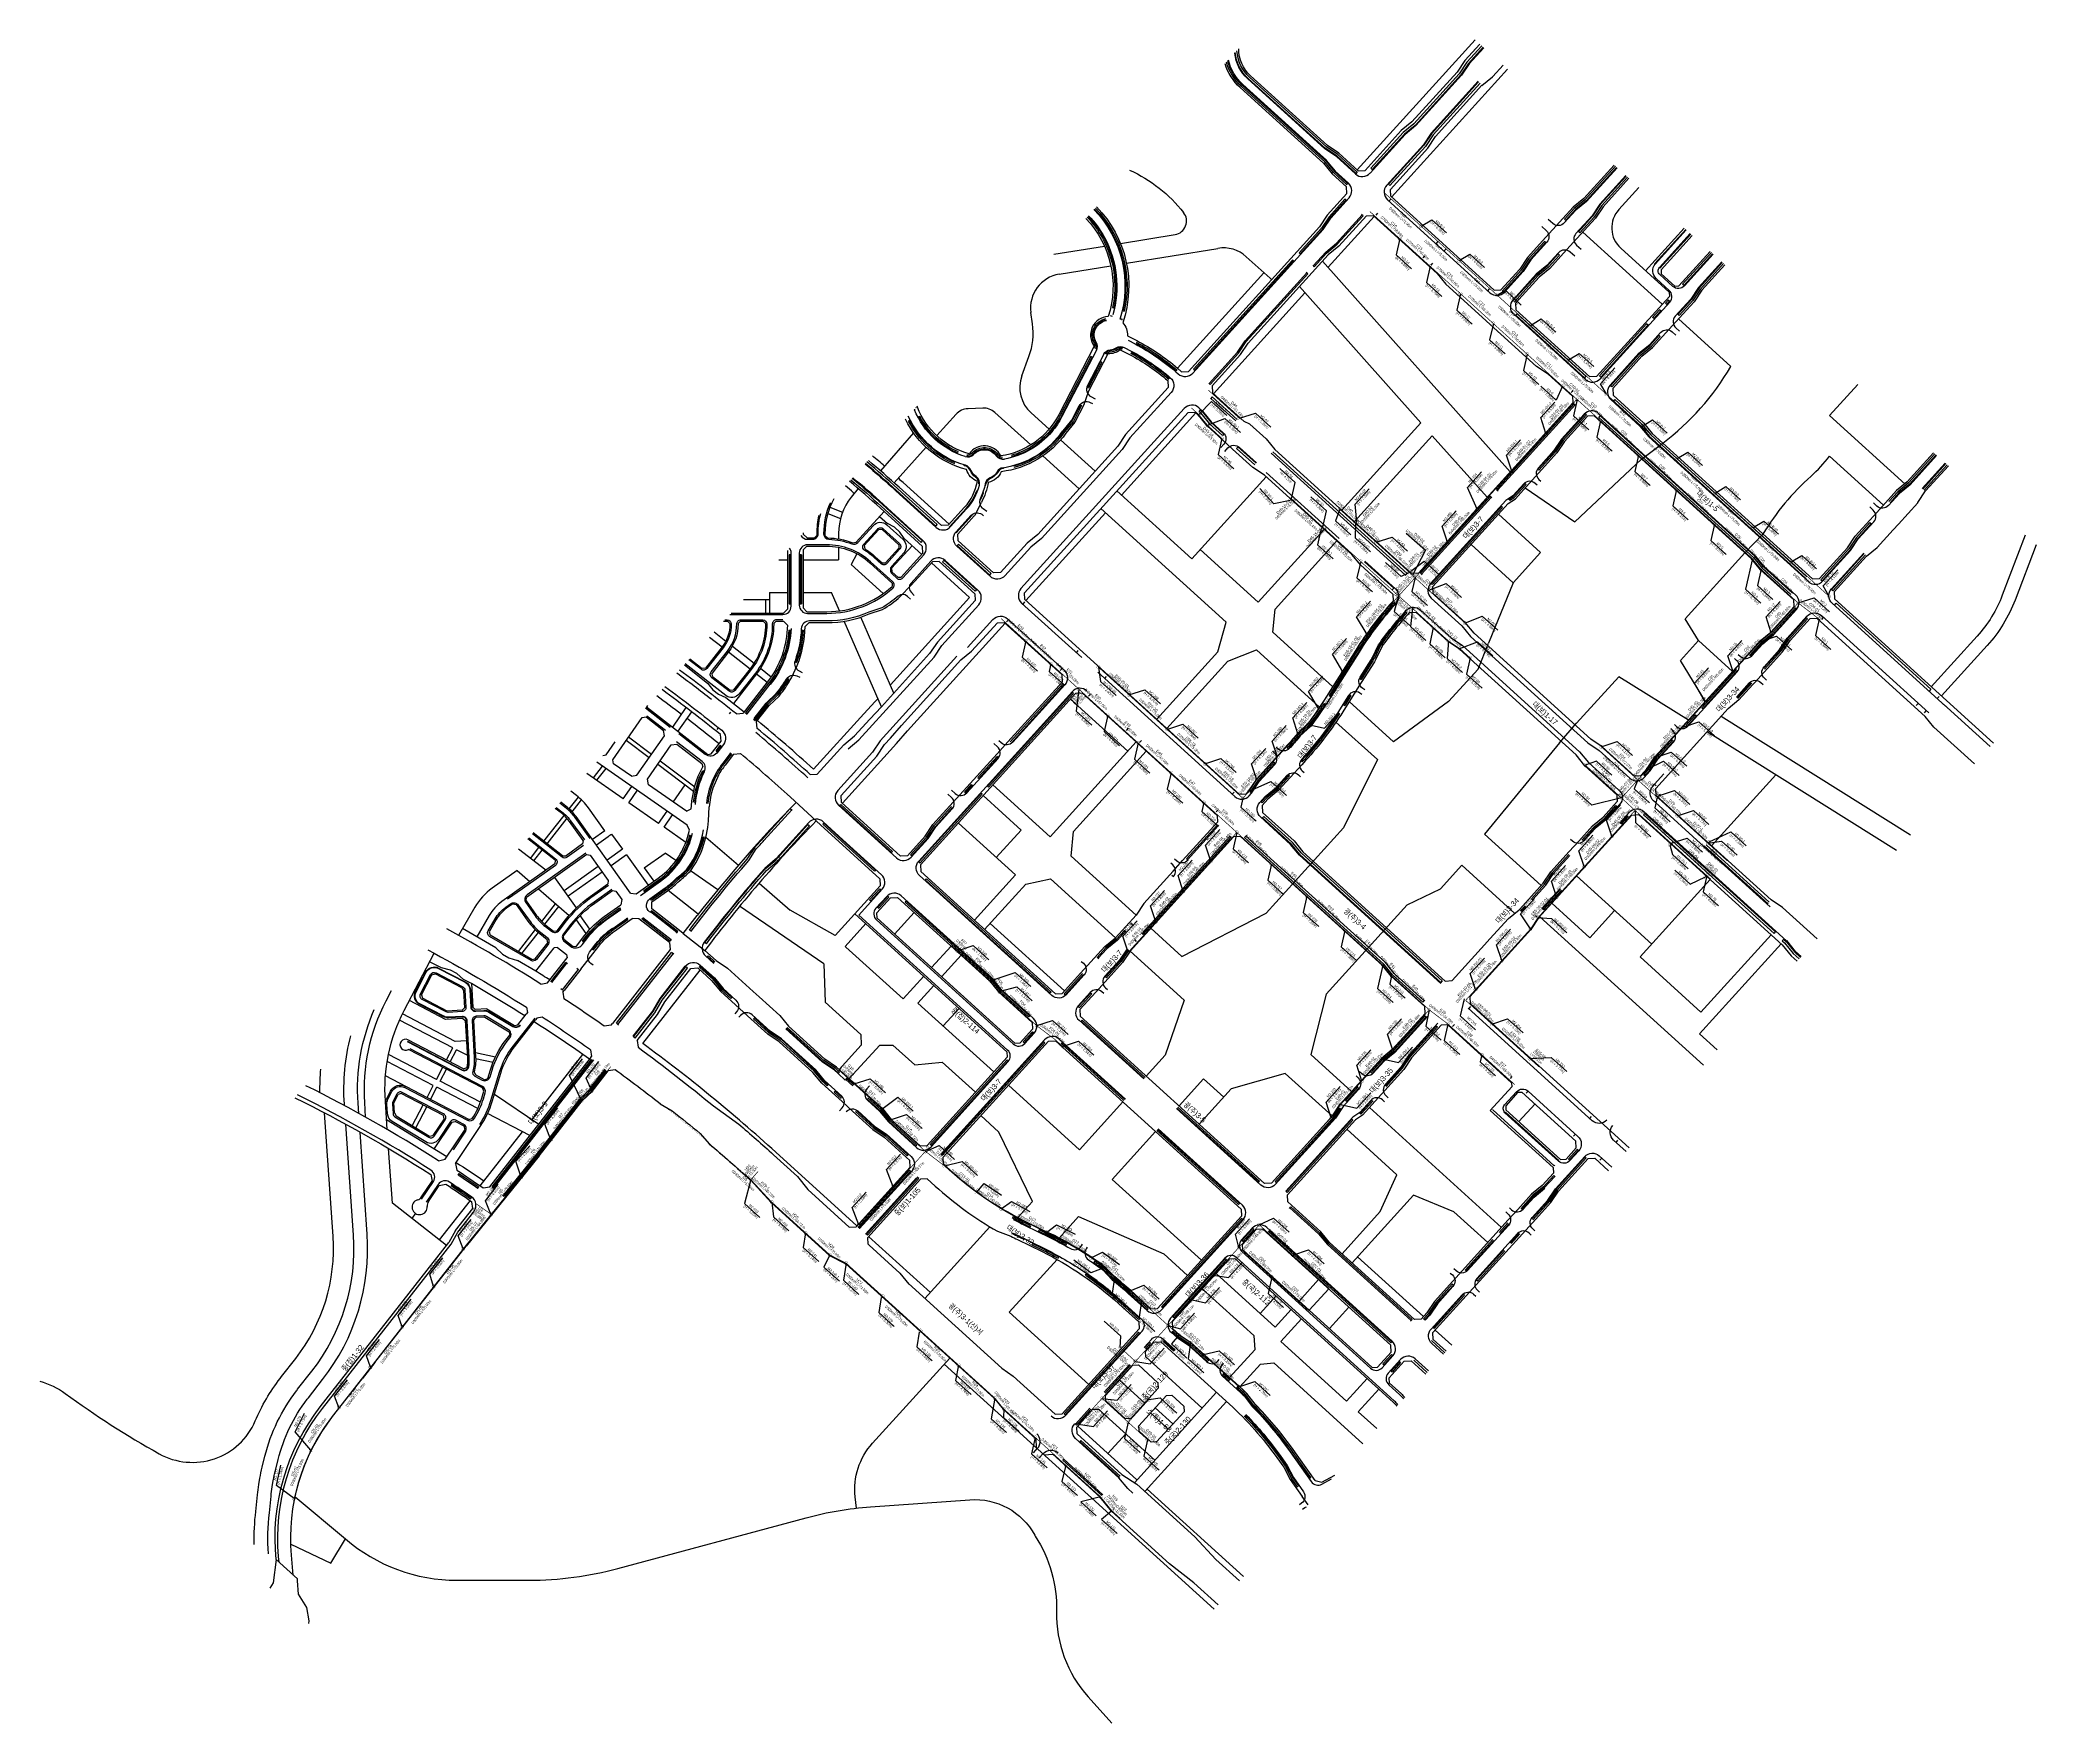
# Model space of a CAD drawing. Header units: inches. Extents: x 174186 to 177107, y 416927 to 419389.
import ezdxf
from ezdxf.enums import TextEntityAlignment as Align

# ---------------------------------------------------------------- set-up
doc = ezdxf.new("R2010")
doc.units = ezdxf.units.IN
doc.header["$MEASUREMENT"] = 0
doc.linetypes.add('HIDDEN', pattern=[0.375, 0.25, -0.125])
for name, color, linetype in [('d_line', 8, 'Continuous'), ('Osu_line', 5, 'Continuous'), ('OsuMH_check', 1, 'Continuous'), ('도로명', 1, 'Continuous'), ('오수맨홀(2공구)', 7, 'Continuous'), ('오수맨홀좌표(2공구)', 4, 'Continuous'), ('오수원형관로명(2공구)', 4, 'Continuous'), ('오수원형관로연장(2공구)', 4, 'Continuous')]:
    doc.layers.add(name, color=color, linetype=linetype)
doc.styles.get("Standard").update_dxf_attribs({"font": 'arial.ttf'})

msp = doc.modelspace()

# ---------------------------------------------------------------- linework, layer by layer
at = {"layer": 'd_line', "color": 8, "linetype": 'Continuous'}
for points in [[(176286.1, 419388.8), (176113.8, 419198.9)], [(176292.8, 419382.8), (176271, 419358.8), (176259.8, 419341.9), (176193.6, 419269), (176178, 419256.2), (176125.2, 419198.1)], [(176298, 419378.1), (176276.5, 419354.4), (176265.3, 419337.6), (176198.5, 419263.9), (176182.8, 419251.1), (176135.7, 419199.2)], [(176333.7, 419346), (176164, 419159)], [(176295.9, 419322.3), (176311.5, 419335.1), (176312, 419335.5), (176327, 419352)], [(176291.3, 419327.5), (176222.4, 419251.7), (176211.2, 419234.9), (176159.4, 419177.7)], [(176293.3, 419325.4), (176224.8, 419249.8), (176213.6, 419233), (176161.6, 419175.7)], [(176162.6, 419160.3), (176162.1, 419170.2), (176216.8, 419230.5), (176228, 419247.4), (176296.1, 419322.5)], [(176086.9, 419223.3), (176070.1, 419234.5)], [(176115.2, 419197.6), (176086.9, 419223.3)], [(176064.2, 419208.7), (176077, 419193)], [(176067.7, 419211.9), (176080.5, 419196.2)], [(176098, 419174.1), (176077, 419193)], [(176099.6, 419178.9), (176080.4, 419196.3)], [(176115.2, 419197.6), (176125.2, 419198.1)], [(176493.1, 419202.5), (176448.5, 419153.4), (176432.9, 419140.6), (176419, 419125.2)], [(176489.4, 419205.9), (176445.1, 419157)], [(176507.2, 419189.8), (176469.3, 419148)], [(176511, 419186.5), (176473.3, 419144.9)], [(176069.7, 419132.3), (176098.4, 419164.1)], [(176098.4, 419164.1), (176098, 419174.1)], [(176162.6, 419160.3), (176313.9, 419023)], [(176445.1, 419157), (176429.4, 419144.2)], [(176069.7, 419132.3), (176058.4, 419115.5)], [(176070.9, 419056.4), (176138.5, 419130.8)], [(176086.9, 419087.4), (176127.1, 419131.6)], [(176127.1, 419131.6), (176137, 419132.1)], [(176137, 419132.1), (176230.6, 419047.2)], [(176389.6, 419100.3), (176429.4, 419144.2)], [(176473.3, 419144.9), (176462.1, 419128.1), (176435.2, 419098.5)], [(176469.3, 419148), (176458.1, 419131.2), (176437.5, 419108.4)], [(175767.2, 419091.2), (175847.1, 419104.2)], [(175866.6, 418904), (176058.4, 419115.5)], [(176389.6, 419100.3), (176362.7, 419070.7), (176351.5, 419053.8)], [(176435.2, 419098.5), (176415.5, 419076.8)], [(176443.5, 419107.6), (176559.8, 419002.2)], [(176592, 419113.6), (176535.4, 419051.2)], [(176594.2, 419111.6), (176549.1, 419061.8)], [(176601.6, 419104.9), (176556.5, 419055.1)], [(176603.9, 419102.9), (176558.2, 419052.5)], [(175669.7, 419075.3), (175743.9, 419087.4)], [(175776, 419062.2), (175909.7, 419084)], [(175986.1, 419040.2), (175951.3, 419071.7)], [(175954.1, 418945.4), (176071.3, 419074.6)], [(176086.9, 419087.4), (176071.3, 419074.6)], [(176209.9, 419070.1), (176212.6, 419073)], [(176231.4, 419093.8), (176228.7, 419090.8)], [(176243.2, 419083), (176240.6, 419080.1)], [(176389.3, 419092.6), (176366.7, 419067.6), (176355.4, 419050.8), (176327.4, 419019.8)], [(176407.8, 419075.8), (176391.9, 419058.2), (176376.2, 419045.4), (176341.5, 419007.1)], [(176415.5, 419076.8), (176395.3, 419054.6), (176379.7, 419041.8)], [(176629.9, 419079.5), (176584.1, 419029)], [(176591.7, 419029.9), (176633.6, 419076.1)], [(175677.7, 419046.2), (175753.3, 419058.5)], [(175850.7, 418908.8), (175977.2, 419048.3)], [(175988.3, 419038.2), (175986.1, 419040.2)], [(176062.9, 419065.4), (176337.6, 418757.2)], [(176221.8, 419059.3), (176224.4, 419062.3)], [(176230.6, 419047.2), (176243.4, 419031.6), (176296.4, 418983.5)], [(176351.5, 419053.8), (176323.9, 419023.5)], [(176379.7, 419041.8), (176345.4, 419004)], [(176549.8, 419061.1), (176549.1, 419061.8)], [(176555.8, 419055.8), (176556.5, 419055.1)], [(176558.2, 419052.5), (176558.5, 419046.5)], [(176558.5, 419046.5), (176578.1, 419028.7)], [(176613.7, 419025.9), (176647.7, 419063.4)], [(176651.5, 419060.1), (176617.7, 419022.9)], [(175903.2, 418871.4), (176037.1, 419019.1)], [(176029.1, 419028.1), (176206.8, 418828.8)], [(176304.7, 419021.9), (176307.4, 419024.8)], [(176313.9, 419023), (176323.9, 419023.5)], [(176570.4, 419013.8), (176463.9, 418896.5)], [(176570.1, 419019.8), (176570.4, 419013.8)], [(176578.1, 419028.7), (176584.1, 419029)], [(176617.7, 419022.9), (176606.5, 419006), (176579.6, 418976.4)], [(176613.7, 419025.9), (176602.5, 419009.1), (176582.8, 418987.4)], [(175638.5, 418973.6), (175636.2, 418990)], [(176296.4, 418983.5), (176308.4, 418972.7)], [(176447.8, 418892.1), (176342.6, 418987.5)], [(176345, 418985.4), (176347.6, 418988.4)], [(176345.4, 419004), (176345.9, 418994)], [(176446.3, 418894.8), (176345.6, 418986.1)], [(176345.9, 418994), (176453.9, 418896)], [(176448.3, 418897), (176347.6, 418988.4)], [(176547.7, 418981.4), (176557.8, 418992.5)], [(176566.5, 419002.2), (176570.6, 419006.6)], [(176660.1, 418911.2), (176583.5, 418980.7)], [(176393, 418900), (176376.1, 418911.2), (176308.4, 418972.7)], [(176470, 418895.8), (176538.9, 418971.7)], [(176484.1, 418883), (176526.6, 418929.8), (176542.2, 418942.6), (176555.2, 418956.9)], [(176530, 418926.2), (176545.7, 418939), (176579.6, 418976.4)], [(175623, 418897.4), (175633.4, 418925.8)], [(175901.3, 418882.7), (175942.9, 418928.6)], [(175942.9, 418928.6), (175954.1, 418945.4)], [(176530, 418926.2), (176487.4, 418879.2), (176487.9, 418869.2), (176532.3, 418828.9), (176545.1, 418813.3), (176779.8, 418600.4)], [(175856.6, 418903.5), (175850.7, 418908.8)], [(175856.6, 418903.5), (175866.6, 418904)], [(176393, 418900), (176428.4, 418867.8)], [(176448.3, 418897), (176445.7, 418894)], [(176463.9, 418896.5), (176453.9, 418896)], [(175714.3, 418856.2), (175721.1, 418875.7)], [(175899.6, 418864.5), (175935.9, 418831.6)], [(175901.3, 418882.7), (175901.8, 418872.7)], [(175948, 418830.8), (175901.8, 418872.7)], [(176426.8, 418873.3), (176429.5, 418876.3)], [(176428.4, 418867.8), (176428.9, 418857.9)], [(176804.7, 418839.3), (176846.1, 418884.9)], [(175526.7, 418841.3), (175498.4, 418810.1)], [(175627, 418580.3), (175866.2, 418844.1)], [(175662.7, 418819.4), (175636.4, 418843.2)], [(175714.3, 418856.2), (175700.5, 418829.6), (175687.5, 418813.8)], [(175768.8, 418723.2), (175877.7, 418843.3)], [(175866.2, 418844.1), (175876.2, 418844.6)], [(175881.2, 418840.1), (175876.2, 418844.6)], [(175916.2, 418804.3), (175894, 418824.4), (175881.2, 418840.1)], [(175884.2, 418847.5), (175886.6, 418845.2), (175899.4, 418829.6), (175918.5, 418812.3)], [(176428.9, 418857.9), (176203.1, 418608.9)], [(176431.3, 418856.8), (176349.8, 418767)], [(176432.8, 418855.4), (176351.3, 418765.6)], [(176447.6, 418842), (176413.4, 418804.3), (176402.2, 418787.5), (176378.1, 418760.9)], [(176449.1, 418840.7), (176415, 418803.1), (176403.8, 418786.3), (176379.6, 418759.6)], [(176691, 418629.6), (176460.4, 418838.9), (176450.4, 418838.4), (176417, 418801.6)], [(176431.3, 418856.8), (176433.4, 418854.8)], [(176449.1, 418840.7), (176446.9, 418842.6)], [(176467.1, 418836.8), (176469.8, 418839.7)], [(176467.1, 418836.8), (176693.2, 418631.7), (176706, 418616), (176748.1, 418577.9)], [(176750.1, 418580.1), (176708.2, 418618.1), (176695.4, 418633.8), (176469.2, 418839)], [(176488, 418859.7), (176490.7, 418862.7)], [(176488.6, 418860.5), (176528, 418824.8), (176540.8, 418809.1), (176769.6, 418601.6)], [(176490.7, 418862.7), (176530.2, 418826.8), (176543, 418811.2), (176771.6, 418603.8)], [(176915.2, 418739.1), (176804.7, 418839.4)], [(175464.4, 418814.4), (175416.2, 418758.7)], [(175956.7, 418826.9), (175948, 418830.8)], [(175956.7, 418826.9), (175980.5, 418805.3), (175993.3, 418789.7)], [(176091, 418701.1), (176206.8, 418828.8)], [(176109.5, 418684.3), (176223.5, 418810)], [(176223.5, 418810), (176303.8, 418719.9)], [(175483, 418793.1), (175436, 418741.2)], [(175706.7, 418732.2), (175653.6, 418780.4)], [(175730.2, 418758.1), (175679.7, 418803.9)], [(175931.4, 418790.5), (175916.2, 418804.3)], [(175977.8, 418752.4), (175961, 418763.6), (175931.4, 418790.5)], [(175939.2, 418793.5), (175965.6, 418769.6)], [(175987.9, 418784.5), (176184.5, 418606.1)], [(176193.1, 418608.4), (175993.3, 418789.7)], [(176417, 418801.6), (176405.8, 418784.7), (176378.9, 418755.1)], [(176432.1, 418684.2), (176529.8, 418775.9)], [(176529.8, 418775.9), (176560.7, 418799.2)], [(176883.5, 418708.6), (176804.5, 418780.2)], [(176918.4, 418742.6), (176957, 418785.1)], [(176920.1, 418740.8), (176958.8, 418783.5)], [(176921.9, 418739), (176960.7, 418781.8)], [(175980.6, 418749.9), (175871.7, 418629.8)], [(176106, 418636.1), (175977.8, 418752.4)], [(175980.6, 418756), (176087, 418659.5)], [(176349.8, 418767), (176317.6, 418731.4)], [(176351.3, 418765.6), (176319.1, 418730.1)], [(176365.1, 418739.9), (176378.9, 418755.1)], [(176377.5, 418761.5), (176379.6, 418759.6)], [(176941.2, 418732), (176974.8, 418769.1)], [(176943.2, 418730.5), (176976.7, 418767.4)], [(176945.3, 418729.1), (176978.5, 418765.7)], [(175376.4, 418726.9), (175377.7, 418725.8)], [(175558.1, 418729), (175557.2, 418729.3)], [(175565.9, 418726.9), (175566.8, 418726.5)], [(175871.7, 418629.8), (175762.1, 418729.2)], [(176308.2, 418721.1), (176206.3, 418608.7)], [(176309.7, 418719.7), (176207.7, 418607.3)], [(176334.7, 418710.8), (176345, 418717.7), (176365.1, 418739.9)], [(176335.8, 418717), (176342, 418721.1), (176359.3, 418740.2)], [(176337.3, 418715.6), (176343.3, 418719.6), (176360.8, 418738.8)], [(176358.7, 418740.7), (176360.8, 418738.8)], [(176359.5, 418733.7), (176432.1, 418684.2)], [(176918.4, 418742.6), (176902.8, 418729.8), (176882.6, 418707.6)], [(176920.1, 418740.8), (176904.5, 418728), (176891.4, 418713.6)], [(176921.9, 418739), (176906.2, 418726.2), (176893.2, 418711.9)], [(176934, 418712.3), (176945.3, 418729.1)], [(175339, 418696.1), (175357.7, 418688.8)], [(175342.2, 418705.6), (175360.8, 418698.3)], [(175380.8, 418654.3), (175421.4, 418699.1)], [(175414.9, 418692), (175426.5, 418681.5)], [(175443.1, 418679.5), (175415.7, 418704.3)], [(175526.7, 418667.8), (175550.2, 418693.8)], [(175550.2, 418693.8), (175549.6, 418694.3)], [(175554.7, 418694.2), (175563.7, 418712.5)], [(175561.6, 418716.5), (175562.3, 418716.2)], [(175628.9, 418569), (175745.2, 418697.3)], [(175921.7, 418537.2), (175738.6, 418703.3)], [(176324.5, 418706.3), (176222.5, 418593.9)], [(176326, 418704.9), (176224, 418592.5)], [(176224.4, 418589.3), (176334.7, 418710.8)], [(176382, 418639.3), (176320.4, 418695.1)], [(176830.8, 418646), (176842, 418662.8), (176868.8, 418692.4)], [(176868.8, 418692.4), (176882.6, 418707.6)], [(176933.8, 418712), (176905.4, 418680.7)], [(176933.8, 418712), (176934, 418712.3)], [(175308.7, 418660.5), (175302.9, 418666.1)], [(175308.7, 418660.5), (175319.4, 418660.5)], [(175319.4, 418660.5), (175322.9, 418664.1)], [(175334.9, 418664), (175338.6, 418660.5)], [(175392.5, 418649.4), (175413.4, 418672.4)], [(175418.4, 418672.6), (175413.4, 418672.4)], [(175418.4, 418672.6), (175442.8, 418650.5)], [(175450.7, 418659.5), (175444.6, 418669.1), (175436.7, 418676.3), (175426.5, 418681.5)], [(175477.7, 418648.1), (175443.1, 418679.5)], [(175450.7, 418659.5), (175476.4, 418636.2)], [(175515.2, 418679), (175505.2, 418678.5)], [(175517.8, 418675.9), (175517, 418676.5)], [(175526.7, 418667.8), (175525.9, 418668.5)], [(175529.7, 418656.2), (175529.3, 418666.2)], [(175968.7, 418566.4), (176065.4, 418673)], [(176681, 418638.7), (176707.3, 418666.2)], [(176863.8, 418683.1), (176843.9, 418661.3), (176832.7, 418644.4)], [(176865.6, 418681.4), (176845.9, 418659.7), (176834.7, 418642.9)], [(176863.8, 418683.1), (176866.4, 418680.8)], [(176874.6, 418646.7), (176897.9, 418672.4)], [(176905.4, 418680.7), (176897.9, 418672.4)], [(175279.9, 418642.2), (175279.9, 418556.3)], [(175302.9, 418642.9), (175308.6, 418648.5)], [(175302.9, 418642.9), (175302.9, 418558.3)], [(175354.9, 418646.8), (175354.9, 418628.5)], [(175381.6, 418637.4), (175373.2, 418621.8)], [(175375.9, 418653.2), (175380.8, 418654.3)], [(175392.5, 418649.4), (175393.3, 418644.5)], [(175423.6, 418624.1), (175443, 418645.5)], [(175432.5, 418616), (175462.3, 418649)], [(175442.8, 418650.5), (175443, 418645.5)], [(175446.5, 418603.3), (175478.1, 418638.1)], [(175478.1, 418638.1), (175477.7, 418648.1)], [(175968.7, 418566.4), (175883.9, 418643.3)], [(175993.5, 418556.5), (176083.9, 418656.2)], [(176118.8, 418620.5), (176106, 418636.1)], [(176341.7, 418594.9), (176280.2, 418650.7)], [(176341.7, 418594.9), (176382, 418639.3)], [(176681, 418638.7), (176593.6, 418542.3)], [(176718.9, 418522.6), (176752.8, 418560), (176752.3, 418570), (176703.8, 418614), (176691, 418629.6)], [(176779.8, 418600.4), (176789.8, 418600.9), (176830.8, 418646)], [(176791.8, 418599.4), (176832.7, 418644.4)], [(176793.7, 418597.7), (176834.7, 418642.9)], [(176807.6, 418584.7), (176855.5, 418637.5)], [(176809.5, 418583.1), (176857.2, 418635.7)], [(176811.3, 418581.4), (176859, 418633.9)], [(176859, 418633.9), (176874.6, 418646.7)], [(175267.6, 418628.5), (175279.9, 418628.5)], [(175302.9, 418628.5), (175354.9, 418628.5)], [(175373.2, 418621.8), (175420.3, 418579.1)], [(175418.6, 418623.9), (175423.6, 418624.1)], [(175432.5, 418616), (175432.7, 418611)], [(175432.7, 418611), (175441.5, 418603)], [(175441.5, 418603), (175446.5, 418603.3)], [(175492.2, 418625.4), (175461.2, 418591.2)], [(175546.5, 418573.5), (175490.9, 418623.9)], [(175502.2, 418625.9), (175492.2, 418625.4)], [(175502.2, 418625.9), (175554, 418578.8)], [(176118.8, 418620.5), (176165.6, 418578.1)], [(176124.3, 418625.7), (176167, 418586.9)], [(176203.1, 418608.9), (176193.1, 418608.4)], [(176206.3, 418608.7), (176208.5, 418606.7)], [(175253.9, 418580.6), (175253.9, 418550.6)], [(175253.9, 418580.6), (175279.9, 418580.6)], [(175302.9, 418580.6), (175344.5, 418580.6)], [(175356.2, 418553.8), (175344.5, 418580.6)], [(175430.6, 418445.6), (175546.5, 418573.5)], [(175433.1, 418594.5), (175433.1, 418589.5)], [(175461.2, 418591.2), (175445.1, 418574.7)], [(175554, 418578.8), (175554.5, 418568.9)], [(175627.5, 418570.3), (175627, 418580.3)], [(176165.6, 418578.1), (176166, 418568.1)], [(176165.6, 418578.1), (176166, 418568.1)], [(176224, 418592.5), (176221.8, 418594.6)], [(176224.9, 418579.3), (176224.4, 418589.3)], [(176518.9, 418312.6), (176472.1, 418355.1), (176455.2, 418366.3), (176284.6, 418521.1), (176271.8, 418536.7), (176224.9, 418579.3)], [(176341.7, 418594.9), (176305.7, 418506.4)], [(176791.8, 418599.4), (176794.4, 418597)], [(176809.5, 418583.1), (176806.9, 418585.4)], [(176811.3, 418581.4), (176811.8, 418571.4)], [(176811.8, 418571.4), (177044.4, 418360.5)], [(175197.5, 418550.6), (175274.3, 418550.6)], [(175215.5, 418570.6), (175253.9, 418570.6)], [(175247.9, 418570.6), (175247.9, 418550.6)], [(175279.9, 418556.3), (175274.3, 418550.6)], [(175308.6, 418552.6), (175302.9, 418558.3)], [(175435.8, 418433.5), (175387.5, 418544.7)], [(175554.5, 418568.9), (175499.4, 418508.1), (175488.1, 418491.2), (175417.4, 418413.3)], [(175626.9, 418566.8), (175624.2, 418563.8)], [(175941, 418285.9), (175627.5, 418570.3)], [(175990, 418522.5), (175993.5, 418556.5)], [(176168.2, 418566.7), (176170.5, 418564.7)], [(176186, 418550.6), (176183.7, 418552.6)], [(176199.8, 418551.4), (176189.8, 418551)], [(176493.7, 418284.9), (176446.9, 418327.3), (176434, 418343), (176263.4, 418497.7), (176246.6, 418509), (176199.8, 418551.4)], [(176613.1, 418510.2), (176593.6, 418542.3)], [(176687.4, 418488.7), (176704.9, 418508), (176720.6, 418520.8), (176754.7, 418558.4)], [(176688.9, 418487.4), (176706.3, 418506.5), (176722, 418519.3), (176756.2, 418557.1)], [(176708.2, 418469.9), (176732.3, 418496.5), (176743.5, 418513.3), (176771, 418543.6)], [(176709, 418464.1), (176735.8, 418493.7), (176747, 418510.5), (176776.3, 418542.8)], [(176709.6, 418468.5), (176733.9, 418495.2), (176745.1, 418512.1), (176772.5, 418542.3)], [(176756.8, 418556.5), (176754.7, 418558.4)], [(176772.5, 418542.3), (176770.2, 418544.3)], [(176776.3, 418542.8), (176786.3, 418543.2)], [(176786.3, 418543.2), (176944.7, 418399.5)], [(176793.2, 418541.1), (176795.8, 418544)], [(176811.8, 418562), (176814.5, 418564.9)], [(176953.1, 418439.2), (176814.5, 418564.9)], [(175165.9, 418515.5), (175184.4, 418501)], [(175172.6, 418522.9), (175189.8, 418509.5)], [(175186.7, 418538.6), (175192.4, 418538.6)], [(175195.9, 418535.1), (175192.4, 418538.6)], [(175207.9, 418535.1), (175211.5, 418538.6)], [(175211.5, 418538.6), (175244.4, 418538.6)], [(175247.9, 418535.1), (175244.4, 418538.6)], [(175263.5, 418538.6), (175259.9, 418535.1)], [(175259.9, 418535.1), (175259.9, 418534.6)], [(175263.5, 418538.6), (175274.3, 418538.6)], [(175274.3, 418538.6), (175279.9, 418533)], [(175305.9, 418531), (175311.6, 418536.6)], [(175417.4, 418413.2), (175362.8, 418538.6)], [(175598.7, 418535.7), (175455.9, 418378.3)], [(175587.2, 418536.5), (175549.5, 418494.8)], [(175587.2, 418536.5), (175597.2, 418537)], [(175681.9, 418460.1), (175597.2, 418537)], [(175603.4, 418540.9), (175600.7, 418537.9)], [(175909.6, 418493.7), (175921.7, 418537.2)], [(176077.8, 418442.9), (175990, 418522.5)], [(176683, 418487.6), (176703.2, 418509.8), (176718.9, 418522.6)], [(175137.3, 418483.7), (175155.3, 418469.6)], [(175193.8, 418493.7), (175225.3, 418469)], [(175199.4, 418502), (175231.1, 418477.2)], [(175533.8, 418482), (175549.5, 418494.8)], [(175909.6, 418493.7), (175820.4, 418395.3)], [(175924.4, 418480.3), (175966.5, 418496.6)], [(176058.7, 418413), (175966.5, 418496.6)], [(176290.6, 418468.7), (176305.7, 418506.4)], [(176586.7, 418481.1), (176613.1, 418510.2)], [(176589.9, 418384.9), (176683, 418487.6)], [(176613.1, 418510.2), (176662.7, 418465.2)], [(175129.2, 418474.7), (175163.2, 418448.2)], [(175160.2, 418470.2), (175155.3, 418469.6)], [(175170.3, 418457.9), (175169.7, 418462.8)], [(175170.3, 418457.9), (175196.2, 418437.6)], [(175234.8, 418461.6), (175250.5, 418449.3)], [(175240.6, 418469.8), (175256.4, 418457.4)], [(175285.8, 418455.7), (175294.4, 418474.1)], [(175447, 418386.3), (175533.8, 418482)], [(175682.4, 418450.1), (175681.9, 418460.1)], [(175835.2, 418381.9), (175924.4, 418480.3)], [(176117, 418455.1), (176119.4, 418453.6)], [(176290.6, 418468.7), (176247.4, 418421.1)], [(176496.5, 418457.5), (176434.6, 418389.4)], [(176598.1, 418393.9), (176496.5, 418457.5)], [(176623, 418421.4), (176586.7, 418481.1)], [(176617.8, 418411.9), (176668.6, 418468)], [(176619.2, 418410.6), (176670.1, 418466.6)], [(176709, 418464.1), (176695.2, 418448.9)], [(175163.2, 418448.2), (175170.8, 418438.4), (175179.2, 418431.9), (175189.9, 418427.2)], [(175189.9, 418427.2), (175216.8, 418406.2)], [(175196.2, 418437.6), (175201.2, 418438.2)], [(175412.1, 418425.3), (175408.6, 418421.4), (175391.7, 418403.4), (175318.1, 418322.3)], [(175701.7, 418432.7), (175474.7, 418182.4)], [(175572.8, 418297.3), (175697, 418434.3)], [(175574.3, 418295.9), (175698.5, 418432.9)], [(175602.6, 418362.2), (175682.4, 418450.1)], [(175606.1, 418362.3), (175683, 418447)], [(175607.6, 418360.9), (175684.5, 418445.7)], [(175711.7, 418433.2), (175701.7, 418432.7)], [(175908.6, 418254.6), (175711.7, 418433.2)], [(176072.7, 418430.1), (176075.2, 418428.5)], [(176102.7, 418431), (176093.7, 418416.6)], [(176104.4, 418429.9), (176095.4, 418415.5)], [(176102, 418431.4), (176104.4, 418429.9)], [(176119.5, 418449.1), (176108.6, 418431.7)], [(176669.1, 418426.8), (176689.3, 418449.1)], [(176670.5, 418425.4), (176690.8, 418447.8)], [(176672.2, 418423.6), (176692.7, 418446.1)], [(176692.7, 418446.1), (176695.2, 418448.9)], [(176953.1, 418439.2), (176950.4, 418436.3)], [(176964.9, 418428.5), (176962.2, 418425.5)], [(175024.5, 418336.1), (175067.3, 418397.8)], [(175067.3, 418397.8), (175073.2, 418398.7)], [(175073.2, 418398.7), (175098.7, 418379)], [(175074, 418413.3), (175163.7, 418343.9)], [(175074.2, 418413), (175075.8, 418415.4)], [(175112.3, 418383.7), (175132, 418412.2)], [(175120.2, 418377.6), (175140, 418406.1)], [(175205.3, 418403), (175215.2, 418404.1)], [(175234.7, 418391.8), (175253.1, 418415.3)], [(175417.4, 418413.3), (175400.5, 418395.3), (175378.3, 418370.8)], [(175778, 418348.6), (175694.3, 418424.5)], [(176065.2, 418418.3), (176067.7, 418416.7)], [(176085.3, 418405.3), (176087.9, 418403.7)], [(176092.8, 418417.1), (176095.4, 418415.5)], [(176166.9, 418362.1), (176101.8, 418421.1)], [(176247.4, 418421.1), (176166.9, 418362.1)], [(176656.5, 418410.8), (176550.5, 418293.8)], [(176594.2, 418386), (176608.4, 418401.5)], [(176595.7, 418384.6), (176609.8, 418400.2)], [(176923.2, 418225.8), (176646.1, 418399.2)], [(176672.2, 418423.6), (176656.4, 418410.6)], [(176931.6, 418415.5), (176934.2, 418418.5)], [(176943.4, 418404.8), (176946.1, 418407.7)], [(177016.9, 418330), (176957.5, 418383.9), (176944.7, 418399.5)], [(175047.6, 418369.5), (175081.2, 418344.1)], [(175059.8, 418313.3), (175099.9, 418371.1)], [(175099.9, 418371.1), (175098.7, 418379)], [(175183.1, 418363), (175181.9, 418373)], [(175235.8, 418381.8), (175234.7, 418391.8)], [(175360.5, 418272.4), (175439.8, 418359.8), (175455.9, 418378.3)], [(175362.6, 418358), (175378.3, 418370.8)], [(175422, 418358.2), (175430.8, 418367.8), (175447, 418386.3)], [(176143.4, 418336.2), (176082.6, 418391.2)], [(176409.8, 418360.6), (176434.6, 418389.4)], [(176528.8, 418313.1), (176538, 418323.2), (176549.2, 418340.1), (176576.1, 418369.7)], [(176576.1, 418369.7), (176589.9, 418384.9)], [(176902.8, 418203.2), (176625.6, 418376.7)], [(175010, 418342.2), (175014.7, 418343), (175028.1, 418362.3)], [(175010, 418342.2), (175014.7, 418343)], [(175014.7, 418343), (175028.1, 418362.3)], [(175044.2, 418364.5), (175077.7, 418339.2)], [(175075.2, 418307.4), (175110.1, 418357.8)], [(175110.1, 418357.8), (175118, 418359)], [(175118, 418359), (175155, 418330.4)], [(175163.7, 418343.9), (175168.6, 418344.6)], [(175168.6, 418344.6), (175183.1, 418363)], [(175201.2, 418344), (175211.2, 418345.1)], [(175362.6, 418358), (175323.5, 418314.8)], [(175358.6, 418283.7), (175410.8, 418341.3)], [(175410.8, 418341.3), (175422, 418358.2)], [(175481.7, 418224.4), (175492.9, 418241.2), (175587, 418344.9)], [(175558.7, 418310), (175587.3, 418341.5)], [(175560.2, 418308.7), (175588.7, 418340.2)], [(175587, 418344.9), (175602.6, 418362.2)], [(175664.2, 418223.1), (175790.1, 418362)], [(175698.3, 418231), (175804.9, 418348.6)], [(176012.2, 418358.3), (175966.1, 418307.4), (175954.8, 418290.6)], [(176011.1, 418353.3), (176013.2, 418351.4)], [(176409.8, 418360.6), (176299.8, 418227.1)], [(176533.2, 418314.2), (176540, 418321.7), (176551.2, 418338.5), (176575.4, 418365.2)], [(176534.6, 418312.8), (176541.6, 418320.5), (176552.8, 418337.3), (176576.9, 418363.9)], [(175039.7, 418279), (174986.5, 418316.1)], [(174996.1, 418309.4), (175009.6, 418326.8)], [(175001, 418306), (175014.6, 418323.3)], [(175133.4, 418240.3), (175001.3, 418332.6)], [(175025.6, 418330.2), (175024.5, 418336.1)], [(175051.9, 418311.9), (175025.6, 418330.2)], [(175051.9, 418311.9), (175059.8, 418313.3)], [(175090.5, 418329.5), (175142.7, 418290)], [(175093.9, 418334.4), (175144.3, 418296.3)], [(175155, 418330.4), (175156, 418325.5)], [(175179.1, 418313.5), (175170.9, 418294.4)], [(175304.3, 418334.7), (175304.3, 418334.7)], [(175313.5, 418314.3), (175323.5, 418314.8)], [(175992.3, 418332.6), (175968, 418305.9), (175956.9, 418289.1)], [(175993.7, 418331.2), (175969.6, 418304.6), (175958.4, 418287.7)], [(176013, 418313.7), (175995.6, 418294.6), (175979.9, 418281.8), (175973.2, 418274.3)], [(176032.6, 418328.7), (175998.7, 418291.3), (175983, 418278.5), (175974.5, 418269.1), (175975, 418259.1), (176021.2, 418217.2), (176034, 418201.5), (176242.5, 418012.4)], [(176014.5, 418312.4), (175997, 418293.1), (175981.3, 418280.3), (175974.6, 418272.9)], [(175992.3, 418332.6), (175994.4, 418330.7)], [(176012.4, 418314.3), (176014.5, 418312.4)], [(176031.2, 418335.1), (176033.3, 418333.2)], [(176143.4, 418336.2), (176093.4, 418236.4)], [(176518.9, 418312.6), (176528.8, 418313.1)], [(176632.1, 418210.2), (176726.1, 418313.8)], [(174960.7, 418264.1), (174974.2, 418281.5)], [(175039.7, 418279), (175052.2, 418297)], [(175047.9, 418273.2), (175060.4, 418291.3)], [(175076.6, 418299.5), (175075.2, 418307.4)], [(175132.2, 418260.7), (175076.6, 418299.5)], [(175113, 418274.1), (175130.4, 418299.3)], [(175284.3, 418281.4), (175328.5, 418240.7)], [(175359.1, 418273.7), (175358.6, 418283.7)], [(175472, 418186.1), (175563.4, 418286.9)], [(175473.5, 418184.8), (175564.9, 418285.6)], [(175538.9, 418288.2), (175549.3, 418299.7)], [(175540.4, 418286.8), (175550.8, 418298.3)], [(175566.4, 418283.5), (175621.9, 418233.1)], [(175580.5, 418299.1), (175664.2, 418223.1)], [(175941, 418285.9), (175951, 418286.4)], [(175954.8, 418290.6), (175951, 418286.4)], [(176493.7, 418284.9), (176494.1, 418274.9)], [(176551, 418283.8), (176550.5, 418293.8)], [(176719.3, 418131.2), (176551, 418283.8)], [(174923.7, 418216.9), (174953.3, 418254.7)], [(174928.5, 418213.2), (174957.5, 418250.4)], [(174965, 418260), (174978.7, 418277.4)], [(175091.3, 418242.9), (175047.9, 418273.2)], [(175091.3, 418242.9), (175103.9, 418261)], [(175099.5, 418237.2), (175112, 418255.3)], [(175132.2, 418260.7), (175139.4, 418264.2)], [(175164.4, 418246.7), (175165.7, 418267.2)], [(175356.1, 418268.3), (175358.1, 418270.5)], [(175356.8, 418269), (175432.3, 418200.5)], [(175358.1, 418270.5), (175433.7, 418202)], [(175445.6, 418195.2), (175359.1, 418273.7)], [(175460.1, 418196.9), (175483.7, 418222.9), (175494.9, 418239.7), (175520.1, 418267.4)], [(175461.6, 418195.5), (175485.3, 418221.6), (175496.5, 418238.5), (175521.6, 418266.1)], [(175908.6, 418254.6), (175909.1, 418244.6)], [(176235.9, 418010.3), (176029.7, 418197.4), (176016.9, 418213), (175975, 418251)], [(176237.9, 418012.5), (176031.9, 418199.4), (176019.1, 418215.1), (175977, 418253.2)], [(176378.9, 418104.7), (176515.5, 418255.2)], [(176437.7, 418217.1), (176457.9, 418239.3), (176473.5, 418252.1)], [(176442.1, 418218.2), (176459.6, 418237.5), (176475.2, 418250.3), (176492.2, 418269)], [(176443.6, 418216.9), (176461, 418236.1), (176476.6, 418248.9), (176493.7, 418267.6)], [(176473.5, 418252.1), (176494.1, 418274.9)], [(176492.2, 418269), (176494.4, 418267)], [(176498.2, 418242.8), (176508.5, 418254.2)], [(176499.7, 418241.6), (176510, 418252.9)], [(176507.7, 418254.9), (176510, 418252.9)], [(176515.5, 418255.2), (176525.4, 418255.7)], [(176525.4, 418255.7), (176735.6, 418065.1)], [(176535.3, 418258.3), (176532.6, 418255.3)], [(176532.6, 418255.3), (176723.6, 418082)], [(176534.6, 418257.5), (176725.6, 418084.3)], [(174951.1, 418195.6), (174908.2, 418229.1)], [(175012.7, 418232.1), (174994.8, 418219.3)], [(175022.8, 418227.4), (175038.6, 418205.2)], [(175131.3, 418215), (175099.5, 418237.2)], [(175136.5, 418232.9), (175133.4, 418240.3)], [(175160.8, 418222.6), (175208.3, 418181.6)], [(175415.4, 418161.8), (175328.5, 418240.7)], [(175333.9, 418243.8), (175331.9, 418241.6)], [(175331.9, 418241.6), (175407.5, 418173.1)], [(175333.3, 418243.1), (175408.8, 418174.6)], [(175481.7, 418224.4), (175455.6, 418195.7)], [(175530.1, 418243.5), (175613.8, 418167.6)], [(175621.9, 418233.1), (175585.6, 418193.1)], [(175695.1, 418195.1), (175698.3, 418231)], [(176213, 417964.9), (176212.5, 417974.9), (176163.3, 418019.5), (176150.5, 418035.1), (175942.8, 418223.6), (175932.8, 418223.1), (175781.3, 418056.1)], [(175927.5, 418223.9), (175798.8, 418082.1)], [(175929, 418222.6), (175800.3, 418080.7)], [(175909.1, 418244.6), (175858.2, 418188.5)], [(175909, 418240.7), (175863.9, 418191.1)], [(175910.4, 418239.4), (175865.4, 418189.7)], [(176209.7, 417981.4), (176165.5, 418021.6), (176152.7, 418037.2), (175948.8, 418222.1)], [(176211.7, 417983.6), (176167.6, 418023.6), (176154.8, 418039.3), (175950.8, 418224.3)], [(176093.4, 418236.4), (175980.3, 418111.7)], [(176382.6, 418152), (176299.8, 418227.1)], [(174926.3, 418174.3), (174886.7, 418205.2)], [(174986.4, 418197.4), (174898.4, 418134.7)], [(174940, 418189), (174900.1, 418220.2)], [(174904, 418191.7), (174916.4, 418207.5)], [(174908.8, 418188), (174921.1, 418203.8)], [(174951.1, 418195.6), (174956.1, 418195.4)], [(174980.4, 418212.8), (174956.1, 418195.4)], [(174981.2, 418217.7), (174980.4, 418212.8)], [(174986.4, 418197.4), (174991.3, 418196.6)], [(174991.3, 418196.6), (175017.9, 418159.3)], [(175038.6, 418205.2), (175016.2, 418189.2)], [(175044.4, 418197), (175022, 418181.1)], [(175044.4, 418197), (175076.3, 418152.4)], [(175070.5, 418177.7), (175101.1, 418199.5)], [(175116.9, 418188.5), (175101.1, 418199.5)], [(175431.7, 418199.7), (175433.7, 418202)], [(175455.6, 418195.7), (175445.6, 418195.2)], [(175462.4, 418194.9), (175460.1, 418196.9)], [(175695.1, 418195.1), (175790.1, 418108.9)], [(176368.4, 418132.5), (176387.8, 418153.9), (176399, 418170.8), (176423.3, 418197.5)], [(176369.9, 418131.1), (176389.4, 418152.7), (176400.6, 418169.5), (176424.7, 418196.1)], [(176385.8, 418155.5), (176397.1, 418172.3), (176423.9, 418201.9)], [(176423.9, 418201.9), (176437.7, 418217.1)], [(176716.5, 418127.6), (176624.2, 418211.4)], [(174884.5, 418174), (174903.2, 418157.8)], [(174971.3, 418119.4), (174939.5, 418164)], [(174940, 418189), (174939.9, 418184)], [(175003.2, 418179.9), (174953.4, 418144.5)], [(175009, 418171.8), (174959.2, 418136.3)], [(175070.5, 418177.7), (175084.4, 418158.2)], [(175178.1, 418145.8), (175138.2, 418173.6)], [(175409.5, 418175.3), (175407.5, 418173.1)], [(175473.5, 418184.8), (175471.3, 418186.8)], [(175474.7, 418182.4), (175475.2, 418172.4)], [(175475.2, 418172.4), (175672.1, 417993.8)], [(175553.6, 418101.3), (175613.8, 418167.6)], [(175844.5, 418173.3), (175801.3, 418125.8)], [(175844.5, 418173.3), (175858.2, 418188.5)], [(175866.2, 418189.1), (175863.9, 418191.1)], [(176266.5, 418181.7), (176235.3, 418147.2)], [(176344.1, 418111.3), (176266.5, 418181.7)], [(176434.7, 418166.1), (176544.7, 418066.4)], [(174897.6, 418129.8), (174898.4, 418134.7)], [(174915.7, 418147.1), (174960.7, 418108.2)], [(175017.9, 418159.3), (175017.1, 418154.4)], [(175024, 418144.6), (175029, 418143.8)], [(175029, 418143.8), (175037.5, 418131.7)], [(175050.6, 418141), (175058.5, 418139.7)], [(175149.6, 418110.3), (175105.4, 418144.9)], [(175238.5, 418155.5), (175284.2, 418116.2)], [(175415.9, 418151.8), (175349.9, 418079.1)], [(175400.3, 418131), (175415.1, 418147.3)], [(175401.8, 418129.6), (175416.6, 418145.9)], [(175430.9, 418134.2), (175410.9, 418112.1)], [(175412.2, 418120.2), (175427, 418136.5)], [(175413.7, 418118.9), (175428.4, 418135.2)], [(175417.3, 418145.2), (175415.1, 418147.3)], [(175415.4, 418161.8), (175415.9, 418151.8)], [(175428.4, 418135.2), (175426.3, 418137.1)], [(175430.9, 418134.2), (175440.9, 418134.7)], [(175440.9, 418134.7), (175576, 418012.1)], [(175481.4, 418159.3), (175483.4, 418161.6)], [(175482.1, 418160.1), (175664.3, 417994.8)], [(175483.4, 418161.6), (175665.7, 417996.3)], [(175568.5, 418087.8), (175628.6, 418154.2)], [(175628.6, 418154.2), (175664.9, 418161.8)], [(175664.9, 418161.8), (175759.9, 418075.6)], [(176186.9, 418123.6), (176235.3, 418147.2)], [(176351.5, 418117.7), (176385.8, 418155.5)], [(176368.4, 418132.5), (176387.8, 418153.9)], [(176383.9, 418118.4), (176410.2, 418147.3)], [(176384.7, 418117.7), (176410.9, 418146.7)], [(176386.2, 418116.4), (176412.3, 418145.2)], [(176630.2, 418160.7), (176527.7, 418047.6), (176616.5, 417967), (176719.1, 418080.1)], [(174878.1, 418125.2), (174883.1, 418124.4)], [(174920.6, 418099.4), (174940.9, 418125.3)], [(174925, 418095.3), (174945.4, 418121.4)], [(174991.1, 418088.2), (174976.9, 418108.1)], [(175037.5, 418131.7), (175036.2, 418123.8)], [(175081.4, 418118), (175081.7, 418128)], [(175121.9, 418086.4), (175081.4, 418118)], [(175127.3, 418081.8), (175147.9, 418108.1)], [(175333.4, 418037.3), (175210.1, 418121.7)], [(175349.9, 418079.1), (175284.2, 418116.2)], [(175378.7, 418110.8), (175601.1, 417909)], [(175400.3, 418131), (175402.6, 418128.9)], [(175411.3, 418104.1), (175410.9, 418112.1)], [(175411.3, 418104.1), (175612.5, 417921.6)], [(175411.4, 418120.9), (175413.7, 418118.9)], [(175465.3, 418112.5), (175436.7, 418081.1)], [(175454.6, 418129.7), (175452.5, 418127.5)], [(175452.5, 418127.5), (175577.9, 418013.8), (175590.7, 417998.2), (175632.7, 417960)], [(175453.9, 418129), (175579.3, 418015.2), (175592.1, 417999.5), (175634.1, 417961.5)], [(175790.1, 418108.9), (175759.9, 418075.6)], [(175801.3, 418125.8), (175790.1, 418108.9)], [(175857.1, 418048.1), (175980.3, 418111.7)], [(176186.9, 418123.6), (176068.4, 417993)], [(176307.8, 418073.9), (176335.1, 418103.9), (176350.7, 418116.7), (176351.5, 418117.7)], [(176352.4, 418114.9), (176359, 418122.1)], [(176353.8, 418113.5), (176360.5, 418120.8)], [(176378.9, 418104.7), (176367.7, 418087.8)], [(176620.3, 417889.2), (176380.6, 418106.5)], [(176398.4, 418126.1), (176453.9, 418075.7)], [(176453.9, 418075.7), (176490.2, 418115.7)], [(176786.7, 418074.1), (176736.1, 418120), (176719.3, 418131.2)], [(174853.5, 418060.7), (174804.7, 418089.1)], [(174843.6, 418084.4), (174844.9, 418079.6)], [(174906.1, 418044), (174844.9, 418079.6)], [(174886.3, 418055.6), (174911.3, 418087.5)], [(174891.5, 418052.5), (174915.7, 418083.5)], [(174937.9, 418085.1), (174942.9, 418085.7)], [(174952.9, 418073.4), (174952.3, 418078.4)], [(174985.7, 418082), (174971.3, 418102.1)], [(175062.7, 418103.4), (175052.7, 418103.7)], [(175107.4, 418068.5), (175062.7, 418103.4)], [(175127.3, 418081.8), (175121.9, 418086.4)], [(175127.3, 418081.8), (175159.2, 418057.2)], [(175394.6, 418096.3), (175364.5, 418063.1)], [(175576.5, 418096.7), (175685.4, 417998)], [(175773.1, 418086.5), (175761.6, 418073.8), (175745.9, 418061), (175733.3, 418047)], [(175774.6, 418085.1), (175763, 418072.3), (175747.3, 418059.5), (175734.7, 418045.7)], [(175744.2, 418062.8), (175759.9, 418075.6)], [(175811.6, 418089.5), (175857.1, 418048.1)], [(176367.7, 418087.8), (176278.4, 417989.4)], [(174853.5, 418060.7), (174863.2, 418051.6), (174872.4, 418046.3), (174885.1, 418042.3)], [(174911, 418045), (174929.3, 418068.4)], [(174912, 418026.7), (174938.7, 418061)], [(174929.3, 418068.4), (174928.7, 418073.3)], [(174929.1, 418009.7), (174957.6, 418046.2)], [(174943.7, 418061.6), (174938.7, 418061)], [(174943.7, 418061.6), (174957, 418051.1)], [(174952.9, 418073.4), (174966.3, 418063)], [(174957, 418051.1), (174957.6, 418046.2)], [(174966.3, 418063), (174971.2, 418063.6)], [(174977.7, 418029.7), (174992.1, 418048)], [(175107.4, 418068.5), (175108.6, 418058.6), (175023.9, 417950.3)], [(175175.6, 418042.4), (175159.2, 418057.2)], [(175172.8, 418038.8), (175163.1, 418047.6)], [(175174, 418040.4), (175164.3, 418049.2)], [(175365.6, 418062.1), (175364.5, 418063.1)], [(175449.3, 417986.2), (175365.6, 418062.1)], [(175490.8, 418032), (175519.4, 418063.5)], [(175505.6, 418018.6), (175534.2, 418050.1)], [(175713.8, 418029.3), (175744.2, 418062.8)], [(175735.5, 418045), (175733.3, 418047)], [(175781.3, 418056.1), (175770.1, 418039.3), (175744.7, 418011.3)], [(175777.8, 418058.9), (175766.6, 418042.1), (175745.3, 418018.6)], [(175779.4, 418057.7), (175768.2, 418040.8), (175746.8, 418017.2)], [(175781.3, 418056.1), (175860.7, 417984.2)], [(176252.5, 418012.9), (176299.9, 418065.1)], [(176307.8, 418073.9), (176299.9, 418065.1)], [(176733.9, 418066.6), (176614.5, 417934.9)], [(176735.4, 418071.3), (176738.8, 418068.2)], [(176735.6, 418065.1), (176748.4, 418049.4), (176757.2, 418041.4)], [(176737.5, 418073.5), (176741, 418070.3)], [(176738.8, 418068.2), (176751.6, 418052.6), (176760.2, 418044.8)], [(176741, 418070.3), (176753.8, 418054.6), (176762.3, 418047)], [(176762.9, 418047.7), (176754.6, 418055.3), (176741.7, 418071)], [(176763.4, 418048.3), (176755.1, 418055.8), (176742.3, 418071.5)], [(176751.6, 418052.6), (176760.2, 418044.8)], [(176753.8, 418054.6), (176762.3, 418047)], [(176763.4, 418048.3), (176755.1, 418055.8)], [(174744.7, 417992), (174759.9, 418021.2)], [(174750.9, 418029.9), (174750.9, 418029.9)], [(174773.8, 418031.5), (174756.4, 418040.6)], [(174759.9, 418021.2), (174764.7, 418022.7)], [(174803.5, 418002.5), (174764.7, 418022.7)], [(174806.3, 418014.6), (174796.2, 418023.3), (174786.8, 418028.2), (174773.8, 418031.5)], [(174912, 418026.7), (174885.1, 418042.3)], [(174906.1, 418044), (174911, 418045)], [(174977.7, 418029.7), (174953.4, 417998.5)], [(175068.2, 417921.1), (175152.2, 418028.5)], [(175100.6, 417981.9), (175138.8, 418030.8)], [(175138.8, 418030.8), (175148.7, 418031.6)], [(175148.7, 418031.6), (175169.1, 418013.2), (175181.9, 417997.5), (175204.1, 417977.4)], [(175151.3, 418032.7), (175170.9, 418014.9), (175183.7, 417999.2), (175197.4, 417986.8)], [(175152.5, 418034.3), (175172.4, 418016.3), (175185.2, 418000.6), (175198.7, 417988.3)], [(175175.6, 418042.4), (175192.4, 418031.2), (175229.9, 417997.2)], [(175333.4, 418037.3), (175335.3, 417981.6)], [(175449.3, 417986.2), (175479.4, 418019.4)], [(175713.8, 418029.2), (175682.1, 417994.3)], [(175711.8, 418023.3), (175684.9, 417993.7)], [(175713.3, 418022), (175686.4, 417992.3)], [(175744.5, 418019.3), (175746.8, 418017.2)], [(174744.7, 417992), (174746.2, 417987.3)], [(174782.4, 417968.5), (174746.2, 417987.3)], [(174803.5, 418002.5), (174806.2, 417998.3)], [(174806.2, 417998.3), (174807.6, 417973.4)], [(174817.7, 418008.7), (174806.3, 418014.6)], [(174817.7, 418008.7), (174819.6, 417974.1)], [(174919.3, 418008), (174929.1, 418009.7)], [(174951.5, 417996.1), (174953.4, 417998.5)], [(174951.5, 417996.1), (174953.1, 417986.3)], [(175199.4, 417989.1), (175197.4, 417986.8)], [(175229.9, 417997.2), (175238.6, 417989.3)], [(175238.6, 417989.3), (175268.7, 417962), (175281.4, 417946.4)], [(175470.8, 417980.2), (175494.2, 418006)], [(175576, 418012.1), (175588.8, 417996.4)], [(175588.8, 417996.4), (175638, 417951.8)], [(175665.7, 417996.3), (175663.6, 417994.1)], [(175672.1, 417993.8), (175682.1, 417994.3)], [(175684.9, 417993.7), (175687.1, 417991.7)], [(175723.8, 417994.9), (175705.6, 417974.9)], [(175725.3, 417993.5), (175707.1, 417973.5)], [(175731, 417996.1), (175708, 417970.8), (175708.5, 417960.8)], [(175723, 417995.5), (175725.3, 417993.5)], [(175731, 417996.1), (175744.7, 418011.3)], [(176068.4, 417993), (176045.7, 417905.1)], [(176237.9, 418012.5), (176235.3, 418009.5)], [(176242.5, 418012.4), (176252.5, 418012.9)], [(176242.5, 418012.4), (176252.5, 418012.9)], [(176278.4, 417989.4), (176278.9, 417979.4)], [(174716.8, 417964.2), (174716.7, 417964.2)], [(174794.1, 417924.1), (174716.8, 417964.2)], [(174779.7, 417956.3), (174726.9, 417983.8)], [(174805, 417957.7), (174779.7, 417956.3)], [(174804.3, 417969.7), (174782.4, 417968.5)], [(174807.6, 417973.4), (174804.3, 417969.7)], [(174805, 417957.7), (174808.7, 417954.4)], [(174823.3, 417970.8), (174819.6, 417974.1)], [(174820.7, 417955.1), (174824, 417958.8)], [(174840.4, 417971.7), (174823.3, 417970.8)], [(174837.4, 417959.5), (174824, 417958.8)], [(174837.4, 417959.5), (174872.9, 417938.2)], [(174840.4, 417971.7), (174880.7, 417947.5)], [(174885.6, 417948.4), (174897.6, 417963.8)], [(174899.5, 417966.2), (174897.6, 417963.8)], [(174898.1, 417974), (174899.5, 417966.2)], [(174913.4, 417957.9), (174911.5, 417955.6)], [(174921.3, 417959.3), (174913.4, 417957.9)], [(175060.1, 417925.4), (175089.9, 417963.4)], [(175089.9, 417963.4), (175100.6, 417981.9)], [(175221.4, 417961.7), (175204.1, 417977.4)], [(175360, 417836), (175330.2, 417862.9), (175317.4, 417878.6), (175267.9, 417923.5), (175251.1, 417934.7), (175221.4, 417961.7)], [(175232.4, 417959.2), (175230.3, 417956.9)], [(175339.5, 417860.7), (175333.5, 417866.1), (175320.7, 417881.7), (175270.7, 417927.1), (175253.9, 417938.3), (175231.7, 417958.4)], [(175387.5, 417934.2), (175335.3, 417981.6)], [(175581.9, 417879.4), (175470.8, 417980.2)], [(175507.8, 417946.6), (175531.2, 417972.4)], [(175634.8, 417962.2), (175632.7, 417960)], [(175704.9, 417975.6), (175707.1, 417973.5)], [(175978, 417716.4), (175708.5, 417960.8)], [(175860.7, 417984.2), (175832.7, 417903.9)], [(176133.6, 417878.1), (176151.1, 417897.4), (176166.8, 417910.2), (176213.2, 417961.4)], [(176135.1, 417876.8), (176152.5, 417896), (176168.1, 417908.7), (176214.7, 417960)], [(176165, 417912), (176213, 417964.9)], [(176212.4, 417984.4), (176209.7, 417981.4)], [(176279.4, 417974.9), (176276.7, 417971.9)], [(176511.6, 417768.4), (176278.9, 417979.4)], [(174790.5, 417914.7), (174712.5, 417955.2)], [(174872.9, 417938.2), (174873.8, 417933.3)], [(174880.7, 417947.5), (174885.6, 417948.4)], [(175022, 417947.9), (175012.1, 417946.4)], [(175022, 417947.9), (175023.9, 417950.3)], [(175354.2, 417877), (175348.3, 417882.3), (175331.5, 417893.5), (175277.5, 417942.6)], [(175354.9, 417877.7), (175349, 417883.1), (175332.1, 417894.3), (175278.2, 417943.2)], [(175356.2, 417879.2), (175350.2, 417884.7), (175333.4, 417895.9), (175279.6, 417944.6)], [(175396.6, 417845.9), (175351.7, 417886.6), (175334.9, 417897.9), (175281.4, 417946.4)], [(175387.5, 417934.2), (175388, 417918.7)], [(175638.5, 417941.8), (175620.5, 417922)], [(175638.7, 417938.3), (175625, 417923.2)], [(175640.2, 417937), (175626.5, 417921.8)], [(175638, 417951.8), (175638.5, 417941.8)], [(175638.7, 417938.3), (175640.9, 417936.4)], [(175706.6, 417955.1), (175801.3, 417869.2)], [(175711.2, 417955), (175709.2, 417952.8)], [(175801.9, 417870), (175709.9, 417953.5)], [(175803.3, 417871.5), (175711.2, 417955)], [(176154.3, 417859.3), (176178.5, 417885.9), (176189.7, 417902.7), (176229.5, 417946.6)], [(176155.8, 417857.9), (176180, 417884.7), (176191.2, 417901.5), (176231, 417945.3)], [(176193.2, 417899.9), (176236.5, 417947.6)], [(176246.4, 417948.1), (176236.5, 417947.6)], [(176339.5, 417863.7), (176246.4, 417948.1)], [(176255.9, 417949), (176253.2, 417946)], [(176640.3, 417911.5), (176614.5, 417934.9)], [(174766.5, 417868.5), (174696.4, 417905)], [(174806.2, 417884), (174724.8, 417926.3)], [(174834, 417856), (174725.4, 417912.4)], [(174781.2, 417896.9), (174790.5, 417914.7)], [(174786.6, 417894.1), (174795.8, 417911.9)], [(174810.4, 417925), (174794.1, 417924.1)], [(174811.6, 417903.7), (174795.8, 417911.9)], [(174823.4, 417907.6), (174852.7, 417901.3)], [(174823.8, 417899.3), (174849.4, 417893.8)], [(174844.6, 417711.4), (174991.7, 417899.4)], [(174906.3, 417809.7), (174980.7, 417904.9)], [(174991.7, 417899.4), (174993.5, 417901.8)], [(174992, 417911.7), (174993.5, 417901.8)], [(175355.7, 417883.1), (175388, 417918.7)], [(175370.5, 417869.6), (175415, 417918.7)], [(175415, 417918.7), (175434.4, 417918.7)], [(175466.2, 417889.9), (175434.4, 417918.7)], [(175601.5, 417901), (175484.4, 417771.9)], [(175655, 417923.6), (175505.1, 417758.3)], [(175656.5, 417922.2), (175506.6, 417757)], [(175662, 417924.6), (175507.9, 417754.6)], [(175601.1, 417909), (175601.5, 417901)], [(175612.5, 417921.6), (175620.5, 417922)], [(175627.2, 417921.1), (175625, 417923.2)], [(175654.3, 417924.2), (175656.5, 417922.2)], [(175662, 417924.6), (175672, 417925)], [(175672, 417925), (175943.7, 417678.6)], [(175682.3, 417923.1), (175680.3, 417920.9)], [(175772.4, 417837.4), (175680.3, 417920.9)], [(175773.7, 417838.9), (175681.6, 417922.4)], [(175832.7, 417903.9), (175805, 417873.3)], [(176045.7, 417905.1), (176105.5, 417850.9)], [(176165, 417912), (176149.4, 417899.2), (176129.2, 417877)], [(176193.2, 417899.9), (176182, 417883.1)], [(174814.1, 417810), (174691.9, 417873.5)], [(174761.9, 417859.6), (174694.4, 417894.7)], [(174766.5, 417868.5), (174775.7, 417886.3)], [(174771.8, 417865.7), (174781, 417883.5)], [(174806.2, 417884), (174810.7, 417886)], [(174821.5, 417879.6), (174823.5, 417875)], [(174837, 417867.9), (174823.5, 417875)], [(174979.7, 417837), (174994.3, 417850.9), (175017.9, 417881.1)], [(175027.8, 417882.5), (175017.9, 417881.1)], [(175466.2, 417889.9), (175506.5, 417893.8)], [(175601.3, 417897.1), (175488.9, 417773.1)], [(175602.8, 417895.7), (175490.3, 417771.7)], [(175555, 417849.8), (175506.5, 417893.8)], [(175603.5, 417895.1), (175601.3, 417897.1)], [(176008.4, 417877.1), (175929.4, 417854.6)], [(176008.4, 417877.1), (176077, 417815)], [(176115.4, 417861.8), (176129.2, 417877)], [(176182, 417883.1), (176121.2, 417816.1)], [(174703.9, 417834), (174710.3, 417846.4)], [(174715.1, 417847.9), (174710.3, 417846.4)], [(174776.7, 417815.9), (174715.1, 417847.9)], [(174752.7, 417841.9), (174761.9, 417859.6)], [(174758, 417839.1), (174767.2, 417856.9)], [(174827, 417825.8), (174767.2, 417856.9)], [(174830.8, 417835.1), (174771.8, 417865.7)], [(174836, 417851.4), (174834, 417856)], [(174837, 417867.9), (174841.6, 417869.9)], [(174851.3, 417846.9), (174916.2, 417803)], [(175360.2, 417841.9), (175349.8, 417851.3)], [(175375.6, 417858.9), (175365.3, 417868.3)], [(175377, 417860.4), (175366.6, 417869.8)], [(175396.6, 417845.9), (175418.9, 417825.7), (175431.7, 417810), (175474.4, 417771.4)], [(175397.7, 417841.6), (175417.1, 417824), (175429.9, 417808.3), (175469.4, 417772.5)], [(175707.3, 417765.7), (175603.4, 417859.9)], [(175888.8, 417869.5), (175852.9, 417829.8)], [(175929.4, 417854.6), (175882.5, 417803)], [(175918.5, 417842.6), (175888.8, 417869.5)], [(176077.4, 417815.4), (176088.6, 417832.2), (176115.4, 417861.8)], [(176096.7, 417837.5), (176114.8, 417857.4)], [(176098.2, 417836.1), (176116.3, 417856)], [(176339.8, 417857.7), (176308.4, 417823)], [(176348.7, 417849.6), (176330.9, 417830)], [(176339.5, 417863.7), (176339.8, 417857.7)], [(176348.7, 417849.6), (176354.7, 417849.9)], [(176433.7, 417778.2), (176354.7, 417849.9)], [(174704.9, 417819.4), (174703.9, 417834)], [(174704.9, 417819.4), (174707.5, 417815.2)], [(174707.5, 417815.2), (174756.5, 417785.3)], [(174731.2, 417800.7), (174747.1, 417831.2)], [(174736.4, 417797.6), (174752.4, 417828.5)], [(174777.9, 417811), (174776.7, 417815.9)], [(174903.1, 417786.2), (174841.2, 417818.4)], [(174916.7, 417756.6), (174979.7, 417837)], [(175093.7, 417832.8), (175111.3, 417822.7)], [(175375.1, 417822.2), (175360, 417836)], [(175375.1, 417822.2), (175404.8, 417795.3), (175421.7, 417784.1), (175459.1, 417750.1)], [(175379.6, 417821.6), (175406.4, 417797.3), (175423.2, 417786), (175455.3, 417756.9)], [(175380.9, 417823), (175407.6, 417798.8), (175424.4, 417787.6), (175456.6, 417758.4)], [(175382.9, 417822.3), (175408.1, 417799.4), (175424.9, 417788.2), (175457.2, 417759)], [(175396.4, 417840.1), (175415.7, 417822.6), (175428.5, 417806.9), (175468.1, 417771)], [(175589.5, 417791.5), (175563.1, 417815.5)], [(175770.7, 417835.5), (175707.3, 417765.7)], [(175969.5, 417718), (175849.9, 417826.5)], [(175970.8, 417719.5), (175851.2, 417828)], [(175988, 417716.8), (176077.4, 417815.4)], [(175993.5, 417719.2), (176079.3, 417813.8), (176087.9, 417826.6)], [(175995, 417717.8), (176080.9, 417812.6), (176089.4, 417825.3)], [(176090.1, 417824.6), (176087.9, 417826.6)], [(176099, 417835.5), (176096.7, 417837.5)], [(176121.2, 417816.1), (176110.9, 417809.2)], [(176118.8, 417817.5), (176116.5, 417819.6)], [(176117.3, 417818.9), (176118.3, 417819.5), (176135.5, 417838.6)], [(176118.8, 417817.5), (176119.6, 417818), (176137, 417837.2)], [(176131.5, 417827.4), (176324.8, 417652)], [(176400.5, 417739.5), (176308.4, 417823)], [(176330.9, 417830), (176331.2, 417824)], [(176411.3, 417751.3), (176331.2, 417824)], [(176373.8, 417832.6), (176350.3, 417806.7)], [(174693.6, 417809.6), (174781.9, 417755.8)], [(174756.5, 417785.3), (174761.4, 417786.4)], [(174777.9, 417811), (174761.4, 417786.4)], [(174788.9, 417805.8), (174763.1, 417767.3)], [(174779.1, 417751.7), (174808.3, 417795.3)], [(174788.9, 417805.8), (174793.7, 417807)], [(174807, 417800.1), (174793.7, 417807)], [(174808.3, 417795.3), (174807, 417800.1)], [(174814.1, 417810), (174818.9, 417811.2)], [(174830.5, 417712.8), (174892.3, 417791.9)], [(175638.6, 417689.9), (175589.5, 417791.5)], [(175818.6, 417792.1), (175755.2, 417722.2)], [(175939.9, 417685.4), (175820.3, 417793.9)], [(175941.3, 417686.9), (175821.6, 417795.4)], [(176009.8, 417704.4), (176105.9, 417810.3)], [(176011.3, 417703.1), (176107.3, 417809)], [(176110.9, 417809.2), (176011.5, 417699.6)], [(176098.5, 417795.5), (176171.7, 417729.1)], [(176107.3, 417809), (176105.1, 417811)], [(174702, 417687.5), (174696.5, 417767.4)], [(174916.7, 417756.6), (174809.8, 417624.7)], [(175474.4, 417771.4), (175484.4, 417771.9)], [(175508.3, 417744.6), (175507.9, 417754.6)], [(176447.3, 417755.1), (176404.5, 417707.9), (176393.3, 417691.1), (176369.1, 417664.5)], [(176434.2, 417768.2), (176419.3, 417751.7)], [(176436.9, 417764.5), (176424.2, 417750.4)], [(176434.2, 417768.2), (176433.7, 417778.2)], [(176451.3, 417752.8), (176461.2, 417753.3)], [(176481.4, 417734.9), (176461.2, 417753.3)], [(174758.1, 417729.5), (174760.1, 417719.7)], [(174769.3, 417749.6), (174779.1, 417751.7)], [(174794.3, 417745.6), (174796.3, 417735.8)], [(175459.6, 417740.1), (175380.5, 417652.8)], [(175458.8, 417735.5), (175383.6, 417652.6)], [(175460.3, 417734.2), (175385.1, 417651.3)], [(175394.4, 417642.1), (175468.9, 417724.3)], [(175470.7, 417724.8), (175395.5, 417641.9)], [(175459.6, 417740.1), (175459.1, 417750.1)], [(176147.4, 417675.3), (176171.7, 417729.1)], [(176400.9, 417731.5), (176384.3, 417713.2)], [(176402.7, 417726.7), (176387.4, 417709.9)], [(176400.5, 417739.5), (176400.9, 417731.5)], [(176451.3, 417752.8), (176408, 417705.1)], [(176411.3, 417751.3), (176419.3, 417751.7)], [(174744.7, 417696.7), (174760.1, 417719.7)], [(174754.7, 417690), (174770.3, 417713.3)], [(174770.3, 417713.3), (174780.1, 417715.3)], [(174834.7, 417709.9), (174844.6, 417711.4)], [(175370.5, 417652.3), (175309.7, 417707.4)], [(175472.2, 417723.4), (175397, 417640.5)], [(175474.6, 417722.4), (175397.5, 417637.4)], [(175484.6, 417722.9), (175474.6, 417722.4)], [(175885.6, 417604), (175755.2, 417722.2)], [(175968.8, 417717.3), (175970.8, 417719.5)], [(175988, 417716.8), (175978, 417716.4)], [(175995.7, 417717.2), (175993.5, 417719.2)], [(176011.3, 417703.1), (176009, 417705.1)], [(176012, 417689.6), (176011.5, 417699.6)], [(176195.9, 417699), (176106.2, 417600.1)], [(176255, 417674.8), (176195.9, 417699)], [(176384.3, 417713.2), (176368.6, 417700.4), (176348.5, 417678.1)], [(176387.4, 417709.9), (176371.7, 417697.1), (176354.3, 417677.9)], [(176369.9, 417658.7), (176396.8, 417688.3), (176408, 417705.1)], [(174781.3, 417625.6), (174702, 417687.5)], [(174735.8, 417672.6), (174730.7, 417665.1)], [(174771, 417633.6), (174816.1, 417691.2)], [(174794.5, 417647.3), (174819.8, 417679.7)], [(174819.8, 417679.7), (174818.3, 417689.6)], [(175638.6, 417689.9), (175617.3, 417666.4)], [(175705.9, 417667.8), (175677.5, 417636.4)], [(175705.9, 417667.8), (175830.6, 417613.3)], [(175821.6, 417533.4), (175944.2, 417668.6)], [(175941.9, 417687.6), (175939.9, 417685.4)], [(175943.7, 417678.6), (175944.2, 417668.6)], [(176060.4, 417645.6), (176012, 417689.6)], [(176014.5, 417679.9), (176016.5, 417682.1)], [(176015.2, 417680.6), (176057.2, 417642.5), (176070, 417626.9), (176192.4, 417515.8)], [(176016.5, 417682.1), (176058.6, 417643.9), (176071.4, 417628.3), (176193.8, 417517.3)], [(176147.4, 417675.3), (176091.4, 417613.5)], [(176255, 417674.8), (176304.6, 417629.8)], [(176348.5, 417678.1), (176334.7, 417663)], [(174794.5, 417647.3), (174784.5, 417629.7)], [(175370.5, 417652.3), (175380.5, 417652.8)], [(175385.9, 417650.6), (175383.6, 417652.6)], [(175397, 417640.5), (175394.8, 417642.6)], [(175398, 417627.4), (175397.5, 417637.4)], [(175398.8, 417638.8), (175489.1, 417556.8)], [(175576.2, 417652.9), (175481.1, 417548)], [(175587.3, 417646.4), (175606.7, 417639.2)], [(175875.3, 417585.9), (175945.9, 417663.8)], [(175945, 417632.9), (175960.7, 417650.3)], [(175945.7, 417627.1), (175965.7, 417649.1)], [(175975.7, 417649.6), (175965.7, 417649.1)], [(176163, 417479.7), (175975.7, 417649.6)], [(175985.6, 417648), (175983.6, 417645.8)], [(175983.6, 417645.8), (176162.9, 417483.2)], [(175985, 417647.3), (176164.2, 417484.7)], [(176073.2, 417630), (176060.4, 417645.6)], [(176369.9, 417658.7), (176224.5, 417498.3)], [(176334.7, 417663), (176267.3, 417588.6)], [(176335.5, 417657.2), (176322.7, 417643.1)], [(176350.3, 417643.7), (176337.6, 417629.6)], [(174676.4, 417454.2), (174809.8, 417624.7)], [(175398, 417627.4), (175399.8, 417625.8)], [(175399.8, 417625.8), (175444.6, 417585.1)], [(175865.4, 417581.7), (175830.6, 417613.3)], [(175946.1, 417619.1), (175945.7, 417627.1)], [(175946.1, 417619.1), (176135.5, 417447.3)], [(176197.3, 417517.5), (176073.2, 417630)], [(176210.6, 417521.6), (176114.3, 417609)], [(176313.3, 417632.7), (176273.1, 417588.4)], [(176328.1, 417619.3), (176287.9, 417575)], [(175444.6, 417585.1), (175457.8, 417569)], [(175604.4, 417527.8), (175674.5, 417605.1)], [(175828.9, 417534.7), (175875.3, 417585.9)], [(175843.1, 417514), (175926.7, 417606.1)], [(175890.1, 417572.5), (175920.8, 417606.3)], [(175993.7, 417505.9), (175907.1, 417584.5)], [(175926.7, 417606.1), (175934.7, 417606.5)], [(176267.3, 417588.6), (176253.5, 417573.5)], [(175457, 417569.8), (175593.6, 417445.9), (175610.5, 417434.6)], [(175843.7, 417521.3), (175890.1, 417572.5)], [(175962.5, 417493.7), (175886.9, 417562.2)], [(175994.9, 417551.8), (175971.5, 417526)], [(176057.1, 417575.7), (176028.6, 417544.3)], [(176071.9, 417562.3), (176043.4, 417530.8)], [(176254.3, 417567.7), (176230.2, 417541.1), (176219, 417524.2), (176212.2, 417516.8)], [(176253.5, 417573.5), (176226.6, 417543.8), (176215.4, 417527)], [(176269.1, 417554.2), (176224.8, 417505.3)], [(175421.9, 417547.7), (175421.9, 417547.7)], [(175604.3, 417527.8), (175720.8, 417422.2)], [(175764.9, 417540.2), (175794.2, 417513.7)], [(175795.7, 417519.8), (175793.7, 417517.5)], [(175807.8, 417533.1), (175805.7, 417530.9)], [(175811.7, 417533), (175821.6, 417533.4)], [(176017.1, 417531.7), (175993.7, 417505.9)], [(176101.6, 417535.4), (176073, 417504)], [(176215.4, 417527), (176207.2, 417518)], [(175681.9, 417379.4), (175794.7, 417503.7)], [(175686.5, 417377.8), (175795, 417497.4)], [(175686.9, 417376.8), (175799.1, 417500.4)], [(175794.2, 417513.7), (175794.7, 417503.7)], [(175842.8, 417498.6), (175850.6, 417491.6), (175867.4, 417480.4), (175895.1, 417455.2)], [(175843.1, 417514), (175843.6, 417504)], [(175843.6, 417504), (175853.4, 417495.1), (175870.2, 417483.9), (175946.4, 417414.8)], [(175844.1, 417500.1), (175851.8, 417493.1), (175868.6, 417481.9), (175896.5, 417456.7)], [(175962.5, 417493.7), (175963.8, 417472.8)], [(176032, 417518.2), (176001.8, 417485)], [(176191.8, 417515), (176193.8, 417517.3)], [(176207.2, 417518), (176197.3, 417517.5)], [(176225, 417488.3), (176224.5, 417498.3)], [(176252, 417480), (176227.8, 417501.9)], [(175802.5, 417475.9), (175809.8, 417484)], [(175803.8, 417470.6), (175816.1, 417484.2)], [(175804.2, 417462.6), (175803.8, 417470.6)], [(175804.2, 417462.6), (175886.7, 417387.8)], [(175816.1, 417484.2), (175826.1, 417484.7)], [(175830, 417484.6), (175845.2, 417470.8)], [(175831.4, 417486), (175846.6, 417472.3)], [(175963.8, 417472.8), (175927, 417432.3)], [(176098.1, 417397.7), (176001.8, 417485)], [(176163.5, 417469.7), (176143.5, 417447.7)], [(176165.2, 417464.9), (176152.7, 417451.2)], [(176162.9, 417483.2), (176164.9, 417485.4)], [(176163.5, 417469.7), (176163, 417479.7)], [(176222.5, 417486.5), (176242, 417468.8)], [(176244, 417471.1), (176225, 417488.3)], [(174676.4, 417454.2), (174657.8, 417430.4)], [(175904.4, 417093.8), (175509.5, 417452)], [(175671.9, 417378.9), (175610.5, 417434.6)], [(175743.6, 417410.9), (175780.6, 417451.7)], [(175745.4, 417406.2), (175785.5, 417450.4)], [(175785.5, 417450.4), (175793.5, 417450.8)], [(175793.5, 417450.8), (175822.1, 417424.8)], [(175926.2, 417427), (175915.9, 417436.4)], [(175972, 417452.1), (175941.9, 417418.9)], [(175972, 417452.1), (175991.5, 417453.9)], [(176122, 417335.5), (175991.5, 417453.9)], [(176135.5, 417447.3), (176143.5, 417447.7)], [(176182.5, 417456.5), (176160.5, 417432.2)], [(176160.9, 417424.2), (176160.5, 417432.2)], [(176175.5, 417455.5), (176163.1, 417441.8)], [(176182.5, 417456.5), (176192.5, 417457)], [(176213.9, 417437.6), (176192.5, 417457)], [(176196.3, 417457.6), (176215.9, 417439.8)], [(175745.8, 417398.2), (175745.4, 417406.2)], [(175765.8, 417428.7), (175802.8, 417395.1)], [(175782.4, 417372.6), (175822.5, 417416.8)], [(175907.6, 417410.9), (175787.6, 417278.6)], [(175794.3, 417361.8), (175834.4, 417406.1)], [(175822.1, 417424.8), (175822.5, 417416.8)], [(175834.4, 417406.1), (175842.3, 417406.4)], [(175842.3, 417406.4), (175859.9, 417390.5)], [(176128.3, 417430.9), (176098.1, 417397.7)], [(176145.3, 417415.4), (176115.2, 417382.2)], [(175643.4, 417342.7), (175595.7, 417386)], [(175671.9, 417378.9), (175681.9, 417379.4)], [(175701.4, 417364.4), (175722.5, 417387.7)], [(175703.4, 417359.9), (175727, 417386)], [(175727, 417386), (175735, 417386.3)], [(175735, 417386.3), (175817.5, 417311.5)], [(175745.8, 417398.2), (175774.4, 417372.2)], [(175922.4, 417397.4), (175802.8, 417265.6)], [(175811.3, 417380.6), (175837.2, 417357.1)], [(175818, 417388), (175843.9, 417364.5)], [(175860.3, 417382.5), (175820.2, 417338.3)], [(175859.9, 417390.5), (175860.3, 417382.5)], [(176142.1, 417357.8), (176115.2, 417382.2)], [(175703.9, 417349.9), (175703.4, 417359.9)], [(175769.1, 417290.7), (175703.9, 417349.9)], [(175791.4, 417282.7), (175704.7, 417361.3)], [(175775.1, 417349.9), (175749, 417321.1)], [(175782.4, 417372.6), (175774.4, 417372.2)], [(175794.6, 417353.9), (175794.3, 417361.8)], [(175794.6, 417353.9), (175812.2, 417337.9)], [(175643.4, 417342.7), (175644, 417329.9)], [(175655.5, 417319.6), (175668.2, 417320.2)], [(175668.2, 417320.2), (175737.5, 417257.4)], [(175709.3, 417340.3), (175707.2, 417338.1)], [(175765.8, 417286.4), (175707.9, 417338.8)], [(175767, 417288), (175709.3, 417340.3)], [(175820.2, 417338.3), (175812.2, 417337.9)], [(175685.1, 417313.7), (175683.1, 417311.4)], [(175683.1, 417311.4), (175740, 417259.8)], [(175684.4, 417312.9), (175741.5, 417261.1)], [(175769.1, 417290.7), (175791, 417276.3), (175875.9, 417199.3), (175906.9, 417166.4), (175941.6, 417135)], [(176006.3, 417301.2), (176015.5, 417283.2), (176033, 417258.6)], [(176062, 417279.4), (176080.9, 417289.8)], [(174559.8, 417258), (174633.5, 417196.4)], [(175838.9, 417159.9), (175754, 417237), (175737.5, 417257.4)], [(175947.3, 417141.3), (175806.2, 417269.3)], [(176041.8, 417246.4), (176033, 417258.6)], [(176052.2, 417281.6), (176062, 417279.4)], [(174553.5, 417188.9), (174611.9, 417161.1), (174633.5, 417196.4)], [(174580, 417072.7), (174580.4, 417076.6), (174576.8, 417096.3), (174564.8, 417115.4), (174563.1, 417135.3), (174563.2, 417137.9), (174547.6, 417152), (174532, 417166.1), (174527.6, 417132.2), (174522.5, 417124.5)], [(175874.6, 417132.3), (175838.9, 417159.9)], [(175874.6, 417132.3), (175910.1, 417100.1)]]:
    msp.add_lwpolyline(points, dxfattribs=at)
at = {"layer": 'd_line', "color": 8, "linetype": 'Continuous', "flags": 128}
for points in [[(176111.2, 419193.1), (176083.2, 419218.5), (176066.4, 419229.7), (175953.7, 419331.9, -0.183406), (175934.5, 419369.6, -0.183406)], [(176113.8, 419195.5), (176085.4, 419221.3), (176068.5, 419232.5), (175956, 419334.5, -0.198274), (175937.7, 419373.1, -0.198274)], [(176098.1, 419177.3), (176078.9, 419194.8), (176066.1, 419210.4), (176056.8, 419218.8), (175943.9, 419321.2, -0.14134), (175922.4, 419356.1, -0.14134)], [(176068.6, 419212.8), (176059.2, 419221.4), (175946.3, 419323.8, -0.149468), (175925.2, 419359.2, -0.149468)], [(176290.6, 419328.3), (176221.7, 419252.3), (176210.4, 419235.5), (176156.8, 419176.3, 0.414214), (176157.8, 419155.1), (176307.8, 419019.1, 0.414214), (176329, 419020.1)], [(175778.3, 418949.5), (175788.6, 418944.2, -0.063206), (175851.9, 418900.4, 0.41271), (175873, 418901.4), (176063.6, 419111.5), (176074.8, 419128.3), (176101.7, 419158.1, 0.414214), (176100.7, 419179.2), (176081.2, 419197)], [(176493.9, 419201.9), (176449.2, 419152.7), (176433.6, 419139.9), (176416.6, 419121.2, -0.414214), (176399.7, 419120.4), (176393, 419126.4)], [(175718.5, 419129.5, -0.065691), (175741, 419098.7, -0.180623), (175755.6, 418997.6)], [(175719.8, 419131, -0.065948), (175742.8, 419099.6, -0.180951), (175757.5, 418997)], [(175720.5, 419131.8, -0.066074), (175743.7, 419100.1, -0.198794), (175755.9, 418986.8)], [(175728.5, 419140.7, -0.275635), (175766.4, 418980.1)], [(175729.2, 419141.4, -0.253727), (175770.9, 418992.7)], [(175730.6, 419142.9, -0.254223), (175772.8, 418992.1)], [(176468.5, 419148.6), (176457.3, 419131.8), (176433.7, 419105.7, 0.414214), (176434.5, 419088.8), (176441.2, 419082.7)], [(176383.6, 419116), (176390.3, 419110, -0.414214), (176391.1, 419093), (176367.5, 419067), (176356.2, 419050.1), (176329, 419020.1)], [(176469, 418893.1), (176570.9, 419005.5, 0.414214), (176570.1, 419022.5), (176550.9, 419040, -0.414214), (176549.8, 419061.1), (176595, 419110.9)], [(176634.4, 419075.4), (176592.4, 419029.2, -0.414214), (176575.5, 419028.4), (176556.2, 419045.9, -0.414214), (176555.8, 419055.8), (176600.9, 419105.5)], [(176431.8, 419072.4), (176425.1, 419078.4, 0.414214), (176408.1, 419077.6), (176391.2, 419058.9), (176375.5, 419046.1), (176341.6, 419008.7)], [(176613, 419026.6), (176601.7, 419009.7), (176579, 418984.7, 0.414214), (176579.9, 418967.7), (176585.2, 418962.9)], [(175730.2, 418938.2, 0.197368), (175729.3, 418945, -0.518388), (175746, 418981.3, -0.518388)], [(175767.7, 418981, -0.001888), (175767.4, 418979.8)], [(175769.6, 418980.4, -0.001858), (175769.3, 418979.2)], [(175732, 418937.2, 0.208107), (175731, 418946, -0.518388), (175746.4, 418979.4, -0.518388)], [(176525.9, 418930.6), (176541.6, 418943.4), (176557.5, 418961, -0.414214), (176574.5, 418961.8), (176579.9, 418956.9)], [(175772.8, 418938.9), (175783, 418933.6, -0.058964), (175840.2, 418894.7, -0.420683), (175841.5, 418873.3), (175781.1, 418806.8), (175769.9, 418789.9), (175651.9, 418659.8), (175636.2, 418647), (175598.1, 418605, -0.414214), (175576.9, 418604), (175528, 418648.4, -0.414214), (175526.9, 418669.6), (175548.4, 418693.2, -0.378881), (175564.2, 418695), (175566.9, 418693)], [(175732.1, 418934.9), (175681.7, 418838, -0.05615), (175666.9, 418815.8, -0.173415), (175597.5, 418775.7, -0.173415)], [(175723.9, 418925.7), (175679.1, 418839.3, -0.05615), (175664.6, 418817.8, -0.150486), (175607.1, 418781)], [(175725.7, 418924.7), (175680.9, 418838.4, -0.05615), (175666.1, 418816.5, -0.150486), (175607.6, 418779.1)], [(175742.8, 418929.4), (175718.9, 418883.4, 0.414214), (175724, 418867.2), (175730, 418864.1)], [(175782.1, 418930.6, -0.058471), (175838.2, 418892.5)], [(175783.1, 418932.4, -0.058474), (175839.5, 418894)], [(175789.5, 418944.8, -0.058497), (175848.7, 418904.5)], [(175790.4, 418946.6, -0.0585), (175850, 418906)], [(176525.9, 418930.6), (176483.6, 418883.9, 0.414214), (176484.6, 418862.7), (176527.3, 418824.1), (176540.1, 418808.4), (176773.7, 418596.5, 0.414214), (176794.9, 418597.5), (176835.5, 418642.3)], [(175540.4, 418766.8, -0.220808), (175456.8, 418838.7, -0.220808)], [(175539.9, 418779.5, -0.222289), (175465.9, 418847.9)], [(175468.1, 418851.3, 0.008022), (175468.2, 418851)], [(175529.9, 418784.2, -0.171607), (175471.9, 418837.4, -0.171607)], [(175530.5, 418786.2, -0.170739), (175473.8, 418838.2, -0.170739)], [(175683.2, 418817.3), (175695.9, 418832.6), (175706.8, 418853.6, -0.414214), (175723, 418858.7), (175726.3, 418857)], [(175881.9, 418850.9, 0.414214), (175860.7, 418849.9), (175816.7, 418801.4)], [(175881.9, 418850.9), (175887.4, 418845.9), (175900.2, 418830.3), (175917.6, 418814.4, -0.414214), (175918.5, 418797.5), (175913.9, 418792.5)], [(176670.9, 418490.2), (176674, 418487.3, 0.414214), (176691, 418488.2), (176707, 418505.8), (176722.6, 418518.6), (176756.2, 418555.6, 0.414214), (176755.2, 418576.8), (176708.9, 418618.8), (176696.1, 418634.5), (176466.9, 418842.4, 0.414214), (176445.7, 418841.4), (176412.6, 418805), (176401.4, 418788.1), (176378.7, 418763.1, 0.414214), (176379.5, 418746.1), (176382.3, 418743.6)], [(175525, 418768.9, -0.177619), (175457, 418831.4, -0.177619)], [(175525.6, 418770.9, -0.176947), (175458.9, 418832.1, -0.176947)], [(175595.4, 418763.2, 0.204818), (175683.1, 418817.2, 0.204818)], [(175683.9, 418816.6, -0.174263), (175610.7, 418765.4, -0.174263)], [(175685.5, 418815.4, -0.174117), (175611.2, 418763.5, -0.174117)], [(175542, 418780, 0.245803), (175551.6, 418783.4, -0.474362), (175586.4, 418781.2, 0.217829), (175594.3, 418776.6)], [(175542.3, 418782, 0.245803), (175550.2, 418784.8, -0.474362), (175588, 418782.3, 0.217829), (175594.5, 418778.6)], [(175816.7, 418801.4), (175621.7, 418586.3, 0.414214), (175622.7, 418565.2), (175710.5, 418485.5)], [(175924.4, 418792.1, -0.414214), (175941.3, 418792.9)], [(175342.7, 418711.9, -0.009888), (175342.5, 418711.4, 0.105989), (175332.9, 418666.9), (175332.9, 418666.5, 0.404577), (175340.7, 418658.5, -0.082896), (175374.2, 418651.7, 0.308775), (175383, 418653.8), (175405.7, 418678.8, -0.414214), (175425.4, 418679.7), (175449.1, 418658.2, -0.414214), (175450.1, 418638.5), (175432.6, 418619.2, 0.414214), (175433.2, 418607.9), (175440.2, 418601.5, 0.414214), (175448.7, 418601.9), (175479.4, 418635.8, 0.414214), (175478.3, 418656.9), (175420.4, 418709.5, 0.009998), (175375.6, 418748.5, 0.009998)], [(175374.9, 418747.8, -0.010004), (175419.8, 418708.7), (175477.7, 418656.2)], [(175393.7, 418768.6, -0.009837), (175438.6, 418729.5), (175497.6, 418675.9, 0.414214), (175518.8, 418677), (175542.2, 418702.8, 0.123312), (175560.8, 418737.5)], [(175497.1, 418677.7), (175439.2, 418730.2, 0.009831), (175394.4, 418769.3, 0.009831)], [(175499.2, 418679.9), (175441.3, 418732.4, 0.009813), (175396.4, 418771.6, 0.009813)], [(175540.2, 418765.8, -0.004482), (175537.9, 418766.5, -0.004482)], [(175560.1, 418739.6, 0.268376), (175555.4, 418749.5, -0.145025), (175547.3, 418759.4, 0.229205), (175540.2, 418765.8)], [(175595.5, 418762.2, 0.229205), (175587.6, 418756.8, -0.162908), (175576.9, 418747.4, 0.247072), (175570.4, 418739.4, 0.247072)], [(175596.3, 418762.4, -0.001481), (175595.5, 418762.2)], [(175372.9, 418745.5, -0.010022), (175417.7, 418706.5), (175475.6, 418654)], [(175569.5, 418739.6, -0.063206), (175562.3, 418718.4, 0.367294), (175566.2, 418703.3), (175571.6, 418699.5)], [(176376.9, 418737.7), (176374.1, 418740.2, 0.414214), (176357.2, 418739.4), (176341.4, 418721.9), (176331.1, 418715)], [(176922.6, 418738.3), (176906.9, 418725.5), (176890.9, 418707.8, -0.414214), (176874, 418707), (176868.8, 418711.7)], [(175299.5, 418663.9, 0.251626), (175309.5, 418658.5), (175316.9, 418658.5, 0.414214), (175324.9, 418666.5), (175324.9, 418666.9, -0.064144), (175328.7, 418696.4, -0.064144)], [(176835.5, 418642.3), (176846.7, 418659.1), (176869.4, 418684.1, 0.414214), (176868.6, 418701.1), (176863.4, 418705.8)], [(175195.7, 418548.6), (175273.4, 418548.6, 0.414214), (175285.4, 418560.6), (175285.4, 418638.5, 0.160862), (175283.1, 418645.7, 0.160862)], [(175368.8, 418352.2), (175384.5, 418365.1), (175494.5, 418486.3), (175505.7, 418503.1), (175559.8, 418562.8, 0.414214), (175558.8, 418584), (175510.9, 418627.4, 0.414214), (175489.7, 418626.4), (175460.8, 418594.5, 0.404535), (175461.3, 418580.6), (175465.6, 418576.4)], [(176974.3, 418414.5), (176808.5, 418564.9, -0.414214), (176807.5, 418586.1), (176854.8, 418638.3)], [(176125, 418626.3), (176169.5, 418586, -0.414916), (176170.5, 418564.8, 0.044045), (176116.3, 418493.6), (176070.1, 418420.4, -0.022152), (176045.2, 418384.7), (176030.4, 418370.9, -0.011028), (176016.3, 418354.6), (176014.6, 418352.8)], [(175460, 418570.7), (175455.6, 418575, 0.39028), (175442, 418575.3, -0.046649), (175418.1, 418558), (175398.9, 418551.7, -0.101477), (175337.7, 418539.1), (175312.3, 418539.1, 0.401435), (175300.3, 418527.7, -0.075437), (175291.1, 418480.8, 0.387029), (175297.3, 418465.9), (175301.7, 418463.8)], [(176221, 418593.6, 0.414214), (176222, 418572.4), (176266.7, 418531.9), (176279.5, 418516.2)], [(175543.5, 418500.2), (175580.7, 418541.2, -0.414214), (175601.9, 418542.2), (175684.8, 418466.9, -0.414214), (175685.9, 418445.8), (175609.6, 418361.7, -0.414214), (175592.7, 418360.9), (175589.5, 418363.8)], [(176124.8, 418438.3), (176121.7, 418440.3, -0.414214), (176117.9, 418456.9), (176134, 418482.4, -0.00192), (176136, 418485.5), (176144.7, 418503.9, -0.032846), (176185.1, 418554.1, -0.412365), (176206.2, 418555), (176250.9, 418514.5), (176267.7, 418503.3), (176439.1, 418347.8), (176451.9, 418332.2), (176496.6, 418291.7, -0.414214), (176497.6, 418270.5), (176477.3, 418248.1), (176461.7, 418235.3), (176445.6, 418217.7, -0.414214), (176428.7, 418216.8), (176425.7, 418219.5)], [(176712.7, 418452.2), (176709.6, 418455.1, -0.414214), (176708.8, 418472), (176731.5, 418497.1), (176742.7, 418513.9), (176771.6, 418545.8, -0.414214), (176792.8, 418546.8), (176949.8, 418404.4)], [(175273.3, 418540.6), (175263.9, 418540.6, 0.414234), (175257.9, 418534.6, -0.167497), (175233.2, 418462.8), (175209.4, 418432.4, -0.414214), (175189.7, 418430), (175130.6, 418476.2)], [(175188.5, 418540.6), (175191.9, 418540.6, -0.414165), (175197.9, 418534.6, -0.167522), (175185.9, 418499.8), (175162.1, 418469.3, -0.414214), (175153.7, 418468.3), (175135.9, 418482.2)], [(175282.1, 418525.4, -0.150626), (175252.5, 418447.8), (175218.8, 418404.7)], [(175284.1, 418525.4, -0.150867), (175254.1, 418446.5), (175220.4, 418403.4)], [(175285.3, 418528.1, -0.155831), (175254.9, 418445.9)], [(175301.2, 418525.4, -0.07466), (175291.4, 418478.9, -0.07466)], [(175303.2, 418525.4, -0.074806), (175293.3, 418478.2, -0.074806)], [(176279.5, 418516.2), (176450.9, 418360.8), (176467.7, 418349.6), (176512.4, 418309.1, 0.414214), (176533.5, 418310.1), (176542.4, 418319.8), (176553.6, 418336.7), (176576.3, 418361.7, 0.414214), (176575.5, 418378.7), (176572.3, 418381.5)], [(175527.8, 418487.4), (175415.8, 418363.8), (175404.5, 418347), (175353.6, 418290.8, 0.414182), (175354.6, 418269.6), (175439.8, 418192.4, 0.414214), (175461, 418193.4), (175486.1, 418221), (175497.3, 418237.8), (175521, 418264, 0.414214), (175520.1, 418280.9), (175514.8, 418285.8)], [(176577.7, 418387.5), (176580.9, 418384.6, 0.414214), (176597.8, 418385.4), (176669.5, 418464.5, 0.414214), (176668.7, 418481.4), (176665.5, 418484.3)], [(175168.7, 418424.3, 0.006564), (175118.2, 418462.5, 0.006564)], [(175280.1, 418454.9, -0.035519), (175267.5, 418436), (175264.5, 418432.2), (175249.8, 418418.3), (175231.4, 418394.8)], [(175231.5, 418396.5), (175249.1, 418419), (175263.7, 418432.9), (175266.7, 418436.7, 0.032851), (175278.4, 418453.9, -0.387029), (175293.9, 418458.7), (175298.3, 418456.6)], [(175739, 418459.7), (175934.5, 418282.3, 0.414214), (175955.7, 418283.3), (175959.2, 418287.2), (175970.4, 418304), (175993.1, 418329.1)], [(175281.9, 418453.9, -0.035519), (175269, 418434.8), (175266, 418430.9), (175251.3, 418417), (175233, 418393.6)], [(176120.6, 418431.6), (176117.4, 418433.6, 0.414214), (176100.8, 418429.8), (176087.8, 418409.2, -0.044627), (176032.4, 418336.7, 0.415596), (176033.2, 418319.7), (176036, 418317.2)], [(176668.4, 418427.5), (176687.3, 418448.3, -0.414222), (176704.2, 418449.2), (176707.4, 418446.3)], [(175309.9, 418309.5, 0.010445), (175233.7, 418375.8, 0.010445)], [(175520.1, 418291.7), (175525.5, 418286.8, 0.414214), (175542.5, 418287.7), (175588.1, 418338, 0.414214), (175587.3, 418355), (175581.9, 418359.8)], [(175993.1, 418329.1, 0.414214), (175992.3, 418346), (175989.5, 418348.5)], [(176014.6, 418352.8, -0.414214), (175997.7, 418351.9), (175994.9, 418354.5)], [(176236, 418008.9), (176029, 418196.7), (176016.2, 418212.3), (175972.1, 418252.3, -0.414214), (175971.1, 418273.5), (175979.2, 418282.5), (175994.9, 418295.3), (176010.9, 418312.9, -0.414214), (176027.9, 418313.8), (176030.6, 418311.2)], [(176549.4, 418273.8), (176547.1, 418275.9, -0.414214), (176546, 418297.1), (176548.7, 418300.1)], [(176511.8, 418259.3, -0.414214), (176533, 418260.4), (176741.8, 418071)], [(175384.4, 418108.9), (175418.7, 418146.7, 0.414214), (175417.6, 418167.9), (175361.3, 418219), (175332.5, 418245.2, 0.414214), (175311.3, 418244.1), (175268.7, 418197.2, 0.001217), (175262.2, 418190), (175246.7, 418177.1, 0.01755), (175158.3, 418069.2, 0.389498), (175160.1, 418049)], [(175844.7, 418165.4, 0.414214), (175843.8, 418182.3), (175841.1, 418184.8)], [(175866.2, 418189.1, -0.414214), (175849.2, 418188.2), (175846.4, 418190.8)], [(174995.9, 418035.4), (174992.5, 418038, -0.414214), (174990.5, 418054.8), (174999.9, 418066.9, -0.07214), (175024, 418089.9)], [(175054.4, 417931.8), (175082.9, 417968.2), (175093.6, 417986.7), (175130.5, 418033.9, -0.435739), (175152.4, 418035.8), (175173.1, 418017), (175185.9, 418001.3), (175204.6, 417984.4, -0.414214), (175205.4, 417967.4), (175202.9, 417964.6)], [(175356.3, 417822.7), (175360.2, 417827, 0.414214), (175359.4, 417843.9), (175334.2, 417866.7), (175321.4, 417882.4), (175271.3, 417927.9), (175254.5, 417939.1), (175228.3, 417962.9, 0.414214), (175211.3, 417962), (175208.8, 417959.3)], [(176478.7, 417809, -0.414214), (176457.5, 417808), (176276, 417972.6)], [(175774.4, 417839.6), (175677.5, 417927.5, 0.414214), (175656.3, 417926.5), (175505.4, 417760.1)], [(176506.9, 417763.2), (176488.6, 417779.8, -0.414214), (176487.5, 417801)], [(176373.7, 417646.8), (176370.6, 417649.7, -0.414214), (176369.7, 417666.6), (176392.5, 417691.7), (176403.7, 417708.5), (176446.6, 417755.8, -0.414214), (176467.8, 417756.8), (176486.1, 417740.1)], [(176336.3, 417680.7), (176339.4, 417677.9, 0.414214), (176356.4, 417678.7), (176372.4, 417696.4), (176388.1, 417709.2)], [(175610.5, 417663.8, 0.009389), (175626.8, 417655.4), (175646.9, 417645.6), (175662.9, 417637.7, -0.017286), (175694, 417621, 0.405271), (175710.3, 417625), (175711.8, 417627.6)], [(175981.2, 417652, 0.414214), (175960, 417651), (175944.2, 417633.6, 0.414214), (175945, 417616.6), (176133.2, 417446, 0.414214), (176150.1, 417446.8), (176165.9, 417464.2, 0.414214), (176164.9, 417485.4), (175981.2, 417652)], [(176368.3, 417640.9), (176365.2, 417643.7, 0.414214), (176348.2, 417642.9), (176288.6, 417577.1, 0.414214), (176289.4, 417560.2), (176292.5, 417557.3)], [(175937, 417607.8, 0.414214), (175920, 417606.9), (175840.7, 417519.4, 0.414214), (175841.7, 417498.3), (175850, 417490.8), (175866.8, 417479.6), (175893, 417455.8, 0.414214), (175909.9, 417456.6), (175911.8, 417458.7)], [(176173.3, 417392.5, 0.043476), (176168.1, 417398.1), (175937, 417607.8)], [(176240, 417466.6), (176222.7, 417482.2, -0.414214), (176221.7, 417503.4), (176267.1, 417553.4, -0.414214), (176284, 417554.2), (176287.2, 417551.4)], [(176217.9, 417442.1), (176198.3, 417459.8, 0.414214), (176177.2, 417458.8), (176159, 417438.8, 0.414214), (176159.8, 417421.8), (176176.2, 417407, -0.03387), (176181.4, 417401.5, -0.03387)], [(175917.7, 417453.3), (175915.9, 417451.3, 0.414214), (175916.7, 417434.3), (175942.7, 417410.7, -0.003656), (175948.2, 417405.6), (175960.4, 417389.7, -0.040267), (176012.9, 417327.2), (176046.5, 417280.2, 0.380559), (176062.1, 417276.6), (176075.8, 417284.2)], [(176046, 417286.1), (176015.4, 417329, 0.040171), (175962.6, 417391.6), (175950.4, 417407.7, 0.00378), (175944.7, 417412.9), (175938, 417419.1)], [(175948.4, 417376.1), (175948.5, 417376, -0.03957), (175998.3, 417316.8), (176008.5, 417302.5), (176017.6, 417284.5), (176026.4, 417272.2)], [(175950.5, 417378.3), (175950.5, 417378.3, -0.039702), (176000.7, 417318.5), (176011, 417304), (176020.2, 417286), (176034.9, 417265.4, -0.413399), (176032.2, 417248.6), (176029.1, 417246.4)], [(175640, 417322.4), (175645.9, 417328.9, 0.414214), (175644.9, 417350.1)], [(175777.9, 417270), (175765.1, 417285.6), (175701.3, 417343.5, -0.414214), (175700.3, 417364.7)], [(175648.4, 417314.9), (175654.3, 417321.4, -0.414214), (175675.4, 417322.4)], [(176033.8, 417239.9), (176036.9, 417242.2, -0.053847), (176039.2, 417243.5, -0.053847)]]:
    msp.add_lwpolyline(points, format="xyb", dxfattribs=at)
at = {"layer": 'd_line', "color": 8, "linetype": 'Continuous'}
for points in [[(176111.9, 419193.4), (176083.6, 419219.1), (176066.8, 419230.3), (175954.1, 419332.4, -0.187378), (175935.2, 419370.3, -0.187378)], [(176070.1, 419234.5), (175957.7, 419336.4, -0.210787), (175940.2, 419375.8, -0.210787)], [(176064.2, 419208.7), (175942.3, 419319.3, -0.136088), (175920.4, 419353.9, -0.136088)], [(176067.7, 419211.9), (176058.3, 419220.4), (175945.4, 419322.8, -0.147039), (175924.2, 419358.1, -0.147039)], [(175780.6, 419198.5, -0.118117), (175859.6, 419136.4)], [(176111, 419192.8, 0.414214), (176132.2, 419193.9)], [(176525.8, 419173.1), (176496.4, 419140.7, 0.414214), (176499.1, 419084.2), (176570.1, 419019.8)], [(175716.8, 419127.7, -0.275742), (175749.3, 418984.2, 0.606662), (175729, 418940.9), (175676.9, 418840.5)], [(175732.2, 419144.8, -0.28178), (175770.6, 418975.2, -0.194471), (175777.4, 418956.2), (175791.1, 418949.1, -0.05793), (175850.7, 418908.8)], [(175847.1, 419104.2, 0.571957), (175859.6, 419136.4)], [(175951.3, 419071.7, 0.228426), (175909.7, 419084)], [(175677.7, 419046.2, 0.406869), (175636.2, 418990)], [(176341.6, 419008.7, 0.414214), (176342.6, 418987.5)], [(175633.4, 418925.8, 0.121946), (175638.5, 418973.6)], [(175721.1, 418875.7), (175749.4, 418930.3, 0.174444), (175766.8, 418935.8), (175780.5, 418928.7, -0.059055), (175836.6, 418890.5), (175837.2, 418880.5), (175774.8, 418811.7), (175763.5, 418794.9), (175646.3, 418665.6), (175630.7, 418652.8), (175591.6, 418609.7), (175581.6, 418609.2), (175529.7, 418656.2)], [(175742.8, 418929.4, -0.256287), (175752.4, 418935.8, 0.10951), (175761.2, 418938.6, -0.256287), (175772.8, 418938.9)], [(175744.7, 418930.6, -0.208107), (175752.4, 418934.8, 0.10951), (175761.7, 418937.8, -0.211162), (175770.6, 418938.7, -0.211162)], [(175746.5, 418929.7, -0.197368), (175752.6, 418932.8, 0.10951), (175762.7, 418936, -0.201117), (175769.6, 418936.9, -0.201117)], [(175623, 418897.4, 0.304694), (175636.4, 418843.2)], [(176447.8, 418892.1, 0.414214), (176469, 418893.1)], [(176560.7, 418799.2, 0.102246), (176660.1, 418911.2)], [(175515.2, 418679), (175539.3, 418705.5, 0.138763), (175557.9, 418743.1, -0.229895), (175542.1, 418760.6, -0.222607), (175452.8, 418834.3, -0.222607)], [(175465.7, 418848.6, 0.014452), (175465.9, 418847.9)], [(175676.9, 418840.5, -0.242242), (175592.1, 418780.4, 0.566315), (175545.9, 418783.4, -0.236883), (175470.3, 418851.7), (175469.8, 418853.2)], [(175544.2, 418849.5, 0.200758), (175526.7, 418841.3)], [(175636, 418796.4), (175583.5, 418843.9, 0.197068), (175565.7, 418850.4), (175544.2, 418849.5)], [(175687.5, 418813.8, -0.210786), (175592.9, 418757.3, -0.240731), (175573.9, 418741.7, -0.083808), (175563.7, 418712.5)], [(175422.1, 418765.5, 0.003792), (175404.4, 418780.5, 0.003792)], [(176777.6, 418750.8, 0.049928), (176804.5, 418780.2)], [(175505.2, 418678.5), (175443.3, 418734.7, 0.009796), (175398.4, 418773.8, 0.009796)], [(175516.5, 418680.4), (175449.3, 418741.3, 0.001609), (175442, 418747.9, 0.001609)], [(176777.6, 418750.8, 0.074749), (176707.3, 418666.2, 0.074749)], [(175347.7, 418717.5, 0.124555), (175334.9, 418666.9), (175334.9, 418664)], [(175383.3, 418732.9), (175373.3, 418720.2, 0.16767), (175354.9, 418666.9), (175354.9, 418659)], [(175376.4, 418726.9, 0.002565), (175364.9, 418736.6, 0.002565)], [(175415.7, 418704.3, 0.01004), (175370.9, 418743.3, 0.01004)], [(175517, 418676.5), (175541.5, 418703.5, 0.095402), (175557.2, 418729.3)], [(175562.3, 418716.2, 0.031487), (175566.8, 418726.5)], [(175570, 418737.3, 0.006043), (175570.4, 418739.4)], [(175325.9, 418693.3, 0.056184), (175322.9, 418666.9), (175322.9, 418664.1)], [(175529.3, 418666.2), (175553.3, 418692.7, 0.005229), (175554.7, 418694.2, 0.004426)], [(175302.9, 418667.7, 0.001542), (175302.9, 418666.9), (175302.9, 418666.1)], [(175338.6, 418660.5, -0.090427), (175375.9, 418653.2, -0.090427)], [(177090.9, 418664.6), (177057.5, 418576.7, -0.093434), (177020.6, 418516.7), (176953.6, 418442.8)], [(175308.6, 418648.5), (175337.2, 418648.5, -0.186283), (175400.4, 418624.1), (175433.1, 418594.5)], [(175393.3, 418644.5, -0.044917), (175408.4, 418633), (175418.6, 418623.9)], [(177106.9, 418650.2), (177076.1, 418569.6, -0.093434), (177035.5, 418503.3), (176968.4, 418429.3)], [(175308.6, 418552.6), (175337.7, 418552.6, 0.186382), (175433.1, 418589.5, 0.186382)], [(175399.8, 418549.3), (175419.1, 418555.8, 0.049999), (175445.1, 418574.7, 0.049999)], [(175311.6, 418536.6), (175337.7, 418536.6, 0.101307), (175399.8, 418549.3, 0.101307)], [(176165.6, 418567.6), (176165.6, 418567.6, 0.043445), (176111.6, 418496.5), (176065.4, 418423.3, -0.021913), (176041.1, 418388.4)], [(176168.2, 418566.7, 0.043982), (176113.7, 418495.2), (176072.7, 418430.1)], [(176169.7, 418565.4, 0.044004), (176115.4, 418494.1), (176074.3, 418429.1)], [(176184.5, 418551.9, 0.03177), (176145.6, 418503.4), (176136.9, 418485.1, 0.001953), (176134.9, 418481.8), (176117.7, 418454.6)], [(176186, 418550.6, 0.031699), (176147.3, 418502.3), (176138.7, 418484.1, 0.002019), (176136.5, 418480.8), (176119.4, 418453.6)], [(176189.8, 418551, 0.033083), (176149.5, 418501.1)], [(175195.9, 418535.1), (175195.9, 418534.6, -0.167479), (175184.4, 418501), (175160.2, 418470.2)], [(175207.9, 418535.1), (175207.9, 418534.6, -0.167479), (175193.8, 418493.7), (175169.7, 418462.8)], [(175259.9, 418534.6, -0.167479), (175234.8, 418461.6), (175201.1, 418418.5)], [(175247.9, 418535.1), (175247.9, 418534.6, -0.167479), (175225.3, 418469), (175201.2, 418438.2)], [(175279.9, 418533, -0.164412), (175250.5, 418449.3), (175215.2, 418404.1)], [(175294.4, 418474.1, 0.088878), (175305.9, 418530.9)], [(176149.5, 418501.1), (176140.8, 418482.9, 0.002102), (176138.7, 418479.4), (176119.5, 418449.1)], [(175205.3, 418403, 0.010832), (175122.3, 418467, 0.010832)], [(175253.1, 418415.3), (175267.8, 418429.2), (175271, 418433.3, 0.040873), (175285.8, 418455.7)], [(175125.2, 418402.3, 0.004813), (175088.7, 418429.6, 0.004813)], [(175181.9, 418373, 0.011293), (175096.7, 418438.6, 0.011293)], [(175497.7, 418144.6), (175473.3, 418166.7, -0.414214), (175472.2, 418187.9), (175697, 418435.7)], [(175718.2, 418436.7, 0.414214), (175697, 418435.7)], [(176108.6, 418431.7), (176092.5, 418406.2, -0.043445), (176038.2, 418334.8), (176032.6, 418328.7)], [(175180, 418359.1, 0.006309), (175133.1, 418396.2, 0.005439)], [(176065.2, 418418.3, -0.019784), (176043, 418386.7), (176028.2, 418372.9, -0.011127), (176014.1, 418356.6), (176011.1, 418353.3)], [(176066.9, 418417.2, -0.019871), (176044.5, 418385.4), (176029.7, 418371.5, -0.011061), (176015.6, 418355.3), (176012.6, 418352)], [(176086.2, 418404.8, -0.041204), (176034.8, 418337.8), (176031.8, 418334.5)], [(176087.9, 418403.7, -0.041204), (176036.3, 418336.5), (176033.3, 418333.1)], [(175313.5, 418314.3, 0.010623), (175235.8, 418381.8)], [(175318.1, 418322.3, 0.011171), (175236, 418393.4)], [(176041.1, 418388.4), (176026.4, 418374.6, -0.011211), (176012.2, 418358.3)], [(175201.2, 418344), (175188.9, 418328.3, 0.040321), (175179.1, 418313.5)], [(175284.3, 418281.4, 0.010193), (175211.2, 418345.1, 0.010193)], [(175139.4, 418264.2), (175139.7, 418268.4, -0.109948), (175156, 418325.5)], [(175012.7, 418232.1), (174988.9, 418265.5, 0.07214), (174971.6, 418283.6), (174963.2, 418290.2)], [(175170.9, 418294.4, 0.0629), (175165.7, 418267.2)], [(174981.2, 418217.7), (174961.2, 418245.8, 0.07214), (174950.7, 418256.8), (174940.4, 418264.9)], [(175050.6, 418141), (174971, 418252.8, 0.07214), (174958.1, 418266.2), (174948.4, 418273.8)], [(175292.6, 418273.7, 0.027248), (175147.9, 418108.1)], [(175022.8, 418227.4, -0.021771), (175017.5, 418223.2), (175000.6, 418211.2)], [(175058.5, 418139.7), (175091.1, 418162.9, 0.190534), (175136.5, 418232.9)], [(175137.6, 418172.8, 0.14394), (175164.4, 418246.7, 0.14394)], [(175322.1, 418246.6, 0.031568), (175159.2, 418057.2)], [(174884.5, 418174), (174848.1, 418148, 0.106689), (174822.8, 418120.3), (174798.9, 418079.1)], [(174939.9, 418184), (174862.1, 418128.5, 0.106689), (174843.6, 418108.2), (174825.4, 418077)], [(175121.9, 418159, 0.037541), (175137.6, 418172.8, 0.037541)], [(174942.9, 418085.7), (174955.4, 418101.7, -0.07214), (174991.2, 418136), (175017.1, 418154.4)], [(174952.3, 418078.4), (174964.9, 418094.4, -0.07214), (174998.2, 418126.2), (175024, 418144.6)], [(175081.7, 418128), (175104.4, 418144.2, 0.04204), (175121.9, 418159, 0.04204)], [(175687.8, 417992.4, -0.414214), (175666.6, 417991.4), (175497.7, 418144.6)], [(174878.1, 418125.2), (174869, 418118.7, 0.106689), (174853.9, 418102.2), (174843.6, 418084.4)], [(174883.1, 418124.4), (174900.4, 418100.1, 0.07214), (174917.8, 418081.8), (174928.7, 418073.3)], [(174897.6, 418129.8), (174912.6, 418108.8, 0.07214), (174927.1, 418093.6), (174937.9, 418085.1)], [(174971.2, 418063.6), (174983.8, 418079.6, -0.07214), (175012.1, 418106.6), (175036.2, 418123.8)], [(175400.2, 417859.2), (175396.4, 417854.9, 0.414214), (175397.2, 417838), (175414.9, 417821.9), (175427.7, 417806.3), (175468.9, 417768.9, 0.414214), (175490.1, 417770), (175603, 417894.5, 0.414214), (175602.2, 417911.4), (175384.4, 418108.9)], [(174919.3, 418008, 0.016473), (174781.7, 418088.5, 0.016473)], [(174992.1, 418048), (175004.2, 418063.5, -0.07214), (175027.2, 418085.5), (175052.7, 418103.7)], [(174694.6, 417795.1), (174691.7, 417836.6, -0.138272), (174719.4, 417969.4), (174763, 418053.1)], [(174754.1, 418057.9, -0.017509), (174898.1, 417974)], [(175777, 418059.5), (175765.8, 418042.7), (175744.5, 418019.3, 0.414214), (175745.4, 418002.3), (175748.1, 417999.8)], [(174932.4, 418013.9, 0.00248), (174912, 418026.7)], [(175710, 418041.1), (175713.2, 418038.3, -0.414214), (175714, 418021.3), (175687.8, 417992.4)], [(174662.8, 417813.2), (174661.8, 417834.5, -0.138272), (174692.8, 417983.2), (174700.7, 417998.6)], [(174895.7, 417961.4, 0.009642), (174817.7, 418008.7, 0.009642)], [(175742.8, 417993.9), (175740, 417996.4, 0.414214), (175723, 417995.5), (175705.6, 417976.3, 0.414214), (175706.6, 417955.1)], [(174652.8, 417818.8), (174651.8, 417833.8, -0.121544), (174675.6, 417970.7, -0.121544)], [(174992, 417911.7, 0.008957), (174921.3, 417959.3)], [(175012.1, 417946.4, 0.007353), (174953.1, 417986.3)], [(176216.4, 417960.5), (176168.8, 417908), (176153.2, 417895.2), (176137.2, 417877.6, -0.414214), (176120.2, 417876.7), (176117.2, 417879.4)], [(174632, 417830.1), (174631.8, 417832.4, -0.081522), (174641.2, 417932.4, -0.081522)], [(174794.3, 417745.6), (174831.4, 417801, 0.073874), (174848.1, 417836.3), (174860.7, 417877.8, -0.092465), (174880.5, 417915.9), (174911.5, 417955.6)], [(174808.7, 417954.4), (174811.8, 417899.9, -0.065927), (174810.7, 417886)], [(174820.7, 417955.1), (174823.8, 417900.6, -0.081689), (174821.5, 417879.6)], [(174841.6, 417869.9), (174845.4, 417882.5, -0.092465), (174867.9, 417925.8), (174873.8, 417933.3)], [(174990.6, 417898.1, 0.010342), (174909.3, 417952.7)], [(176231.8, 417950.6), (176188.9, 417903.3), (176177.7, 417886.5), (176154.9, 417861.4, 0.414214), (176155.8, 417844.5), (176158.9, 417841.6)], [(174724.8, 417926.3, 1.732051), (174725.4, 417912.4)], [(175060.1, 417925.4), (175061.5, 417915.5, -0.014429), (175171.9, 417829.6), (175208.7, 417803.2, -0.006994), (175259.6, 417758.3), (175294.5, 417726.6), (175309.7, 417707.4)], [(175381.7, 417654.3), (175262.9, 417762, 0.025864), (175068.2, 417921.1, 0.025864)], [(174596.1, 417848.9, -0.025251), (174597.4, 417883.7, -0.025251)], [(175093.7, 417832.8, 0.008683), (175027.8, 417882.5)], [(176111.9, 417873.5), (176114.8, 417870.8, -0.414214), (176115.7, 417853.9), (176092.9, 417828.8), (176081.7, 417812), (175993.7, 417714.9, -0.414214), (175972.5, 417713.9), (175849.2, 417825.8)], [(174559.5, 417841.6, -0.027187), (174758.1, 417729.5)], [(174769.3, 417749.6, 0.026267), (174575.5, 417859.3, 0.026267)], [(174818.9, 417811.2, 0.070556), (174832.8, 417841), (174836, 417851.4)], [(176153.5, 417835.7), (176150.4, 417838.6, 0.414214), (176133.4, 417837.7), (176117.6, 417820.3), (176107.3, 417813.4), (176009, 417705.1)], [(174186.3, 417426.9, -0.092962), (174223.5, 417409.1, 0.030951), (174360.7, 417321, 0.444765), (174501.3, 417368.9, -0.062445), (174537.8, 417431.1, -0.002139), (174539.8, 417433.7), (174560.6, 417460.4, 0.185361), (174615.2, 417638.6), (174602.6, 417819.6)], [(175111.3, 417822.7, -0.005563), (175152.3, 417789.3, -0.005563)], [(175366, 417821.4, -0.414214), (175382.9, 417822.3), (175408.1, 417799.4), (175424.9, 417788.2), (175460.9, 417755.6, -0.414214), (175461.9, 417734.4), (175385.5, 417650.2)], [(174500, 417188.2, -0.035591), (174502.2, 417236.7), (174504.6, 417260.9, -0.015753), (174506.6, 417275.9), (174508.1, 417285.1, -0.020729), (174511.5, 417301.3), (174515.5, 417317.5, -0.102902), (174561.6, 417412.9, -0.002139), (174563.4, 417415.2), (174584.3, 417441.9, 0.185361), (174645.2, 417640.7), (174633.9, 417802.9)], [(174520.7, 417174.7, -0.046656), (174522.1, 417234.5), (174524.5, 417258.9, -0.015753), (174526.3, 417272.7), (174527.8, 417281.8, -0.020729), (174530.9, 417296.5), (174534.9, 417312.6, -0.102902), (174577.4, 417400.7, -0.002139), (174579.2, 417402.9), (174600, 417429.6, 0.185361), (174665.1, 417642), (174654.7, 417791.4)], [(175152.3, 417789.3), (175165.6, 417774.2, -0.008417), (175225.8, 417721.5), (175256.4, 417688.3), (175341.6, 417611), (175365.6, 417598.7), (175582.9, 417401.6), (175595.7, 417386)], [(175718.6, 417623.3), (175717, 417620.8, 0.405271), (175720.6, 417604.5, -0.01243), (175741.4, 417589.9), (175755.3, 417575.4, -0.015173), (175778.7, 417555.4), (175806.2, 417530.5, 0.414214), (175827.3, 417531.5), (175946.7, 417663.1, 0.414214), (175945.6, 417684.3), (175822.3, 417796.1)], [(174795.3, 417747.1, -0.005738), (174836, 417719.9)], [(174796.3, 417735.8, -0.005453), (174834.7, 417709.9)], [(175508.3, 417744.6), (175517.6, 417736.2, 0.026253), (175557, 417704.1)], [(174738.7, 417692.3, 0.173631), (174744.7, 417696.7)], [(174780.1, 417715.3, -0.005489), (174818.3, 417689.6)], [(175484.6, 417722.9), (175496.1, 417712.5, 0.054718), (175587.3, 417646.4)], [(175557, 417704.1, 0.043735), (175629.3, 417660.3)], [(174738.7, 417692.3, 2.115544), (174752.9, 417682.8)], [(174754.7, 417690, 0.173631), (174752.9, 417682.8)], [(175634.7, 417652.6), (175627.3, 417656.3, -0.010603), (175608.9, 417665.8, -0.010603)], [(176330.9, 417674.8), (176334.1, 417672, -0.414214), (176334.9, 417655), (176275.2, 417589.2, -0.414214), (176258.3, 417588.4), (176255.1, 417591.2)], [(175606.7, 417639.2, 0.005318), (175616.5, 417634.3), (175652.6, 417616.6, -0.070069), (175764.9, 417540.2)], [(175608.6, 417643.4, 0.005456), (175618.5, 417638.3), (175625.9, 417634.7)], [(175609, 417644.3, 0.005487), (175618.9, 417639.2), (175655, 417621.5, -0.035346), (175715.1, 417586.5)], [(175629.3, 417660.3), (175665.4, 417642.6, -0.019319)], [(175687.2, 417626.1, 0.013132), (175663.4, 417638.6), (175647.3, 417646.5)], [(175811.7, 417533), (175782.4, 417559.5, 0.014997), (175759, 417579.5), (175745, 417594.1, 0.045285), (175665.4, 417642.6)], [(174532, 417166.1, -0.193541), (174596.5, 417389.4), (174784.5, 417629.7)], [(175638.5, 417628.5), (175654.6, 417620.6, -0.012857), (175676.9, 417608.9, -0.012857)], [(175799.1, 417500.4, 0.414214), (175798.3, 417517.4), (175768.6, 417544.3, 0.034636), (175715.1, 417586.5, 0.034492)], [(175715.9, 417582.3, -0.033096), (175766.6, 417542.1), (175793.7, 417517.5)], [(175717, 417584, -0.033103), (175767.9, 417543.6), (175795, 417519)], [(175806.4, 417531.6), (175779.4, 417556.2, 0.01514), (175755.9, 417576.1), (175742, 417590.7, 0.008337), (175728.1, 417600.6)], [(175807.8, 417533.1), (175780.7, 417557.6, 0.015076), (175757.3, 417577.6), (175743.3, 417592.2, 0.008425), (175729.3, 417602.2)], [(175934.7, 417606.5), (176166.4, 417396.3, -0.046189), (176171.6, 417390.6, -0.046189)], [(176249.7, 417585.3), (176252.9, 417582.5, -0.414214), (176253.7, 417565.5), (176231, 417540.4), (176219.8, 417523.6), (176212.9, 417516.1)], [(175801.8, 417476.6), (175812.5, 417488.3, -0.414214), (175829.4, 417489.2), (175847.2, 417473)], [(175826.1, 417484.7), (175926.9, 417393.3, -0.053708), (175996.2, 417315.3), (176006.3, 417301.2)], [(175381.1, 417241.4), (175379.2, 417257.9, -0.21563), (175404.5, 417336.3), (175517.5, 417460.9)], [(174557, 417143.5), (174554.5, 417172.5, -0.189838), (174614.6, 417375.2), (174657.8, 417430.4)], [(176044.3, 417284.9), (176013.7, 417327.8, 0.040235), (175961.1, 417390.3), (175948.9, 417406.3, 0.003697), (175943.4, 417411.4), (175936.6, 417417.6)], [(176052.2, 417281.6), (176017.4, 417330.4, 0.040091), (175964.5, 417393.3), (175952.3, 417409.3, 0.003883), (175946.4, 417414.8)], [(176160.9, 417424.2), (176177.8, 417408.9, -0.032371), (176183.1, 417403.4, -0.032371)], [(175686.9, 417376.8), (175686.9, 417376.8, -0.414214), (175665.8, 417375.7)], [(175949.8, 417377.5), (175949.8, 417377.5, -0.039658), (175999.9, 417317.9), (176010.2, 417303.5), (176019.4, 417285.5), (176028, 417273.3)], [(174796.5, 417135.9), (174901.9, 417135.9, 0.065924), (175032.1, 417153.2), (175307.3, 417227.4, -0.047999), (175401.7, 417243.3), (175547, 417253.7, -0.293122), (175641.9, 417202.1), (175642.7, 417200.5, -0.149056), (175673.8, 417090.2, 0.19054), (175720.1, 416965.3), (175754.4, 416927)], [(174633.5, 417196.4, 0.1793), (174796.5, 417135.9)]]:
    msp.add_lwpolyline(points, format="xyb", dxfattribs=at)
at = {"layer": 'd_line', "color": 8, "linetype": 'Continuous', "flags": 128}
for points in [[(176298.7, 419377.5), (176277.5, 419354.1), (176266.3, 419337.2), (176199.4, 419263.5), (176183.7, 419250.7), (176132.4, 419194.1)], [(176295.8, 419380.1), (176274.1, 419356.3), (176262.9, 419339.5), (176196.4, 419266.1), (176180.7, 419253.3), (176133.5, 419201.2)], [(176068.4, 419212.6), (176081.2, 419197)], [(176113.6, 419195.3), (176111.3, 419192.6)], [(176133.5, 419201.2), (176136.4, 419198.5)], [(176491.3, 419204.2), (176446.8, 419155.2), (176431.2, 419142.4), (176417.1, 419126.9)], [(176506.5, 419190.5), (176468.5, 419148.6)], [(176509.1, 419188.2), (176471.3, 419146.5)], [(176095.7, 419155.8), (176072.4, 419130.2), (176061.2, 419113.4), (176028.5, 419077.3)], [(176097.9, 419177.1), (176100.3, 419179.7)], [(176158.7, 419178.4), (176161.6, 419175.7)], [(176160, 419153.1), (176162.7, 419156.1)], [(176097.2, 419154.5), (176074, 419128.9), (176062.8, 419112.1), (176030, 419076)], [(176049.3, 419058.5), (176067.5, 419078.6), (176083.1, 419091.4), (176120.9, 419133)], [(176050.7, 419057.2), (176068.8, 419077.1), (176084.5, 419089.9), (176122.3, 419131.6)], [(176141.2, 419132.4), (176143.9, 419135.3)], [(176417.1, 419126.9), (176419.7, 419124.6)], [(176471.3, 419146.5), (176460.1, 419129.7), (176439.3, 419106.8)], [(176436.7, 419109.1), (176439.3, 419106.8)], [(176028.5, 419077.3), (176030.7, 419075.3)], [(176387.5, 419094.2), (176364.7, 419069.1), (176353.5, 419052.3), (176325.5, 419021.5)], [(176409.7, 419074.1), (176393.6, 419056.4), (176378, 419043.6), (176343.3, 419005.4)], [(176390.1, 419091.9), (176387.5, 419094.2)], [(176409.7, 419074.1), (176407.1, 419076.4)], [(176589.8, 419031.6), (176631.8, 419077.8)], [(176019.1, 419066.9), (175874.2, 418907.2)], [(176020.6, 419065.6), (175875.7, 418905.8)], [(175897.1, 418886.3), (175938.5, 418932), (175949.8, 418948.8), (176039.9, 419048.1)], [(175898.6, 418885), (175940.1, 418930.7), (175951.3, 418947.6), (176041.3, 419046.8)], [(176021.3, 419064.9), (176019.1, 419066.9)], [(176041.3, 419046.8), (176039.1, 419048.8)], [(176048.5, 419059.2), (176050.7, 419057.2)], [(176613, 419026.6), (176647, 419064.1)], [(176615.7, 419024.4), (176649.6, 419061.7)], [(176325.5, 419021.5), (176328.1, 419019.2)], [(176615.7, 419024.4), (176604.5, 419007.6), (176584.7, 418985.7)], [(176592.4, 419029.2), (176589.8, 419031.6)], [(175752.3, 418985.9), (175755.2, 418985)], [(175766.8, 418981.3), (175769.6, 418980.4)], [(176545.8, 418983), (176556, 418994.2)], [(176548.4, 418980.7), (176545.8, 418983)], [(176558.5, 418991.9), (176556, 418994.2)], [(176564.7, 419003.8), (176568.7, 419008.3)], [(176567.3, 419001.5), (176564.7, 419003.8)], [(176571.3, 419005.9), (176568.7, 419008.3)], [(176584.7, 418985.7), (176582.1, 418988.1)], [(176468.2, 418897.4), (176537.1, 418973.4)], [(176486, 418881.3), (176528.3, 418928), (176544, 418940.8), (176557.1, 418955.3)], [(176539.7, 418971.1), (176537.1, 418973.4)], [(176557.1, 418955.3), (176554.5, 418957.6)], [(175732.9, 418936.8), (175730.2, 418938.2)], [(175746.5, 418929.7), (175743.8, 418931.1)], [(175738.1, 418918.3), (175718.8, 418881.2)], [(175739.9, 418917.4), (175720.6, 418880.2)], [(175718.1, 418881.5), (175720.6, 418880.2)], [(175468.2, 418851), (175467.7, 418850.8)], [(175473.8, 418838.2), (175471, 418837.1)], [(175708.6, 418854.9), (175696.7, 418832.1), (175684, 418816.7)], [(175710.4, 418854), (175698.4, 418830.9), (175685.6, 418815.4)], [(175707.8, 418855.3), (175710.4, 418854)], [(175459.8, 418832.5), (175457, 418831.4)], [(175919.9, 418787.1), (175924.4, 418792.1)], [(175941.3, 418792.9), (175966.2, 418770.3)], [(176922.6, 418738.3), (176961.4, 418781.1)], [(175596.1, 418763.3), (175596.3, 418762.4)], [(176974.1, 418769.7), (176940.4, 418732.6)], [(175560.1, 418739.6), (175561.1, 418739.5)], [(176331.1, 418715), (176221, 418593.6)], [(175282.4, 418635.5), (175282.4, 418564.2)], [(175284.4, 418635.5), (175284.4, 418564.2)], [(175298.4, 418635.5), (175298.4, 418564.2)], [(175300.4, 418635.5), (175300.4, 418564.2)], [(175576.1, 418606.1), (175528.5, 418649.3)], [(175578.1, 418608.3), (175530.5, 418651.5)], [(175507, 418625.6), (175554.6, 418582.4)], [(175509, 418627.8), (175556.6, 418584.6)], [(175575.4, 418605.3), (175578.1, 418608.3)], [(175557.3, 418585.3), (175554.6, 418582.4)], [(175279.4, 418455.3), (175281.9, 418453.9)], [(175290.6, 418479.2), (175293.3, 418478.2)], [(175734.2, 418464), (175739, 418459.7)], [(175195.2, 418403.4), (175197, 418405.7)], [(175218.8, 418404.7), (175221.2, 418402.8)], [(176971.5, 418417.1), (177039.7, 418355.3)], [(175177.3, 418380.5), (175179.2, 418382.9)], [(175230.6, 418395.4), (175233, 418393.6)], [(176548.7, 418300.1), (176562.4, 418315.2)], [(176511.8, 418259.3), (176497.4, 418243.4)], [(176621.2, 418208.7), (176549.4, 418273.8)], [(176717.8, 418121.1), (176620.5, 418209.3), (176620.5, 418209.3)], [(176714.7, 418125.2), (176621.2, 418210)], [(175172.2, 418038), (175160.1, 418049)], [(176754.6, 418055.3), (176762.9, 418047.7)], [(175354.2, 417877), (175364.6, 417867.6)], [(176312.6, 417824.6), (176311.9, 417823.9)], [(176311.9, 417823.9), (176401.9, 417742.3)], [(176330.5, 417820.6), (176329.8, 417819.8)], [(176330.5, 417820.6), (176408.6, 417749.7)], [(176448.8, 417753.8), (176406, 417706.7), (176394.8, 417689.8), (176370.6, 417663.1)], [(176435.5, 417765.9), (176422.7, 417751.8)], [(176401.2, 417728.1), (176386, 417711.3)], [(176403.4, 417726.1), (176401.2, 417728.1)], [(176401.9, 417742.3), (176402.6, 417743)], [(176408, 417748.9), (176408.6, 417749.7)], [(176424.9, 417749.8), (176422.7, 417751.8)], [(176386, 417711.3), (176370.3, 417698.5), (176352.8, 417679.2)], [(175873.8, 417587.3), (175944.4, 417665.1)], [(175946.7, 417663.1), (175944.4, 417665.1)], [(175946.4, 417631.6), (175962.2, 417649)], [(175962.2, 417649), (175960, 417651)], [(176334, 417658.5), (176321.3, 417644.4)], [(176351.8, 417642.4), (176339, 417628.3)], [(175944.2, 417633.6), (175946.4, 417631.6)], [(176311.9, 417634.1), (176271.7, 417589.7)], [(176329.6, 417617.9), (176289.4, 417573.6)], [(175827.4, 417536), (175873.8, 417587.3)], [(175891.6, 417571.1), (175922.3, 417604.9)], [(175920, 417606.9), (175922.3, 417604.9)], [(176273.8, 417587.8), (176271.7, 417589.7)], [(175845.1, 417519.9), (175891.6, 417571.1)], [(176252.8, 417569), (176228.6, 417542.3), (176217.4, 417525.5), (176210.7, 417518.1)], [(176270.6, 417552.9), (176226.3, 417504)], [(176254.9, 417567.1), (176252.8, 417569)], [(176270.6, 417552.9), (176268.5, 417554.8)], [(176289.4, 417573.6), (176287.3, 417575.5)], [(175829.6, 417534), (175827.4, 417536)], [(175845.1, 417519.9), (175842.9, 417521.9)], [(175685.1, 417379.1), (175793.5, 417498.7)], [(175795.8, 417496.7), (175793.5, 417498.7)], [(175844.1, 417500.1), (175842.1, 417497.9)], [(176212.9, 417516.1), (176210.7, 417518.1)], [(176226.3, 417504), (176224.1, 417506)], [(175804, 417474.6), (175811.3, 417482.6)], [(175811.3, 417482.6), (175809.1, 417484.6)], [(175832, 417486.8), (175830, 417484.6)], [(176163.7, 417466.2), (176151.3, 417452.5)], [(176165.9, 417464.2), (176163.7, 417466.2)], [(175745.1, 417409.6), (175782, 417450.3)], [(175927.6, 417428.5), (175917.2, 417437.9)], [(176151.3, 417452.5), (176153.5, 417450.5)], [(176162.4, 417442.5), (176164.6, 417440.5)], [(176177, 417454.2), (176164.6, 417440.5)], [(176177, 417454.2), (176174.8, 417456.2)], [(175687.3, 417377.1), (175685.1, 417379.1)], [(175702.8, 417363), (175724, 417386.3)], [(175702.8, 417363), (175700.6, 417365)], [(176046, 417286.1), (176043.5, 417284.4)], [(175785.2, 417263.3), (175777.9, 417270)]]:
    msp.add_lwpolyline(points, dxfattribs=at)
at = {"layer": 'd_line', "color": 8, "linetype": 'ByBlock'}
for points in [[(176097.9, 419153.8), (176095.7, 419155.8)], [(176122.3, 419131.6), (176120.1, 419133.6)], [(175755.6, 418997.6), (175758.4, 418996.7)], [(175769.9, 418993), (175772.8, 418992.1)], [(175726.6, 418924.3), (175723.9, 418925.7)], [(175739.9, 418917.4), (175737.2, 418918.7)], [(175874.2, 418907.2), (175876.4, 418905.2)], [(176468.2, 418897.4), (176470.7, 418895.1)], [(175896.4, 418887), (175898.6, 418885)], [(175901.6, 418866.7), (175899, 418863.8)], [(175901.6, 418866.7), (175937.9, 418833.8)], [(176486, 418881.3), (176483.4, 418883.6)], [(175882.2, 418845.3), (175884.8, 418848.2)], [(175882.2, 418845.3), (175884.5, 418843.2), (175897.3, 418827.5), (175916.4, 418810.1)], [(175919, 418813), (175916.4, 418810.1)], [(175939.8, 418794.1), (175937.2, 418791.3)], [(175937.2, 418791.3), (175963.8, 418767.2)], [(175990, 418786.5), (176186.5, 418608.3)], [(176310.4, 418719.1), (176308.2, 418721.1)], [(176317.6, 418731.4), (176319.8, 418729.4)], [(176335, 418717.7), (176337.3, 418715.6)], [(176326, 418704.9), (176323.8, 418707)], [(175496.5, 418676.9), (175499.2, 418679.9)], [(175285.4, 418635.5), (175282.4, 418635.5)], [(175300.4, 418635.5), (175297.4, 418635.5)], [(175475.6, 418654), (175478.3, 418656.9)], [(175530.5, 418651.5), (175527.8, 418648.5)], [(175509.6, 418628.5), (175507, 418625.6)], [(176186.5, 418608.3), (176183.8, 418605.4)], [(176167.7, 418587.6), (176165, 418584.6)], [(175282.4, 418564.2), (175285.4, 418564.2)], [(175297.4, 418564.2), (175300.4, 418564.2)], [(175282.2, 418525.4), (175285.1, 418525.4)], [(175300.2, 418525.4), (175303.2, 418525.4)], [(175702.7, 418492.6), (175705.4, 418495.6)], [(175679.2, 418466.7), (175681.9, 418469.6)], [(175744.2, 418455), (175746.9, 418457.9)], [(175685.2, 418445), (175683, 418447)], [(175698.5, 418432.9), (175696.3, 418434.9)], [(175720.7, 418429.1), (175723.3, 418432)], [(176610.6, 418399.5), (176608.4, 418401.5)], [(176617.8, 418411.9), (176620, 418409.9)], [(175778.5, 418382), (175775.8, 418379)], [(175798, 418364.3), (175795.3, 418361.4)], [(175558.7, 418310), (175560.9, 418308)], [(176533.2, 418314.2), (176535.4, 418312.2)], [(175551.5, 418297.7), (175549.3, 418299.7)], [(175564.9, 418285.6), (175562.6, 418287.6)], [(175572, 418297.9), (175574.3, 418295.9)], [(175933.5, 418288.6), (175930.8, 418285.7)], [(175956.9, 418289.1), (175959.1, 418287)], [(176548.7, 418300.1), (176550.9, 418298.1)], [(175284.1, 418264.8), (175287, 418262.1)], [(175910, 418262.7), (175907.3, 418259.7)], [(175972.4, 418275), (175974.6, 418272.9)], [(175974.3, 418250.3), (175977, 418253.2)], [(175309.3, 418241.9), (175312.2, 418239.2)], [(175909, 418240.7), (175911.2, 418238.7)], [(175926.7, 418224.6), (175929, 418222.6)], [(175948.8, 418222.1), (175951.5, 418225.1)], [(175842.4, 418167.4), (175844.7, 418165.4)], [(176359, 418122.1), (176361.2, 418120.1)], [(176370.6, 418130.5), (176368.4, 418132.5)], [(176374.5, 418108), (176376.7, 418106)], [(176386.2, 418116.4), (176383.9, 418118.4)], [(175117.8, 418082.6), (175119.6, 418085)], [(175139.8, 418084.6), (175136.6, 418087)], [(175775.3, 418084.5), (175773.1, 418086.5)], [(175782.5, 418096.9), (175784.7, 418094.8)], [(175798.1, 418082.7), (175800.3, 418080.7)], [(176723.6, 418082), (176726.3, 418085)], [(175108.5, 418070.8), (175110.4, 418073.1)], [(175113.7, 418051.5), (175110.6, 418053.9)], [(175161.4, 418066.8), (175158.3, 418069.2)], [(175162.5, 418046.8), (175164.3, 418049.2)], [(175790.9, 418070.4), (175788.7, 418072.4)], [(176735.4, 418071.3), (176738.1, 418074.3)], [(174958, 418037.7), (174955.6, 418039.5)], [(175133.6, 418031.4), (175130.5, 418033.9)], [(175151.3, 418032.7), (175153.1, 418035.1)], [(176213.2, 417961.4), (176215.4, 417959.4)], [(175032.8, 417948), (175029.7, 417950.5)], [(175057.3, 417928.9), (175054.1, 417931.4)], [(175338.1, 417859.2), (175332.1, 417864.7), (175319.3, 417880.3), (175269.5, 417925.5), (175252.6, 417936.7), (175230.3, 417956.9)], [(176228.7, 417947.3), (176231, 417945.3)], [(174993.3, 417897.5), (174995.7, 417895.7)], [(175012.2, 417882.7), (175014.6, 417880.9)], [(175356.2, 417879.2), (175354.2, 417877)], [(176340, 417872.7), (176337.3, 417869.7)], [(175338.1, 417859.2), (175340.1, 417861.4)], [(175348.5, 417849.8), (175350.5, 417852)], [(175358.8, 417840.4), (175348.5, 417849.8)], [(175366.6, 417869.8), (175364.6, 417867.6)], [(176363.7, 417851.2), (176361, 417848.2)], [(176453.8, 417811.4), (176456.5, 417814.3)], [(176430.3, 417785.4), (176432.9, 417788.4)], [(175455.3, 417756.9), (175457.2, 417759)], [(175467.4, 417770.3), (175469.4, 417772.5)], [(175491.1, 417771.1), (175488.9, 417773.1)], [(175506.6, 417757), (175504.4, 417759)], [(176437.7, 417763.8), (176435.5, 417765.9)], [(176448.8, 417753.8), (176446.6, 417755.8)], [(176468.8, 417750.5), (176471.5, 417753.5)], [(176492.3, 417776.4), (176495, 417779.4)], [(175461, 417733.5), (175458.8, 417735.5)], [(175472.2, 417723.4), (175469.9, 417725.4)], [(174847.8, 417711.5), (174850.2, 417709.6)], [(174863.3, 417699.4), (174865.6, 417697.5)], [(175635.6, 417654.4), (175634.3, 417651.7)], [(175648.2, 417648.3), (175646.9, 417645.6)], [(175626.4, 417635.6), (175625, 417632.9)], [(175638.9, 417629.4), (175637.6, 417626.7)], [(175676, 417607.1), (175677.4, 417609.8)], [(175688.1, 417627.8), (175686.7, 417625.2)], [(175715.9, 417582.3), (175717.6, 417584.8)], [(175729.3, 417602.2), (175727.6, 417599.8)]]:
    msp.add_lwpolyline(points, dxfattribs=at)
for points in [[(175732.1, 418934.9, 0.256287), (175731.8, 418946.5, -0.518388), (175746.6, 418978.4, -0.518388)], [(175539.9, 418779.5, 0.290471), (175552.4, 418782.7, -0.474362), (175585.6, 418780.6, 0.290471), (175597.5, 418775.7)], [(175560.8, 418737.5, 0.313575), (175555.9, 418750.3, -0.145025), (175548.2, 418759.8, 0.229205), (175540.4, 418766.8)], [(175595.4, 418763.2, 0.229205), (175586.7, 418757.3, -0.162908), (175576.5, 418748.3, 0.247072), (175569.5, 418739.6)], [(175635.6, 417654.4), (175628.2, 417658.1, -0.010603), (175609.8, 417667.6, -0.010603)], [(175688.1, 417627.8, 0.013138), (175664.3, 417640.4), (175648.2, 417648.3)], [(175637.6, 417626.7), (175653.7, 417618.8, -0.01285), (175676, 417607.1, -0.01285)]]:
    msp.add_lwpolyline(points, format="xyb", dxfattribs=at)
at = {"layer": 'd_line', "color": 8, "linetype": 'Continuous', "flags": 128}
for points in [[(175391.7, 418651.5), (175411.6, 418673.4, -0.414214), (175420.1, 418673.8), (175443.8, 418652.3, -0.414214), (175444.2, 418643.8), (175425.4, 418623.1, -0.414214), (175416.9, 418622.7), (175407.1, 418631.6, 0.04296), (175392.9, 418642.4, -0.465456)], [(175434.3, 418596.1), (175401.7, 418625.6, 0.186283), (175337.2, 418650.5), (175309.4, 418650.5, 0.414214), (175297.4, 418638.5), (175297.4, 418562.1, 0.414214), (175309.4, 418550.1), (175337.7, 418550.1, 0.185147), (175434.3, 418587.2, 0.444358)], [(175249.9, 418534.6, -0.1675), (175226.9, 418467.8), (175203.1, 418437.3, -0.414214), (175194.6, 418436.3), (175169.4, 418456, -0.414214), (175168.4, 418464.4), (175192.2, 418494.9, 0.16751), (175205.9, 418534.6, -0.414248), (175211.9, 418540.6), (175243.9, 418540.6, -0.41419)], [(175580, 418015.9), (175446.4, 418137.1, 0.414214), (175425.2, 418136.1), (175409.4, 418118.7, 0.414214), (175410.3, 418101.7), (175610.2, 417920.3, 0.414214), (175627.2, 417921.1), (175641, 417936.3, 0.414214), (175639.9, 417957.5), (175628.1, 417968.3), (175592.8, 418000.2)], [(176363.7, 417851.2), (176436.6, 417785, -0.414214), (176437.7, 417763.8), (176424.9, 417749.8, -0.414214), (176408, 417748.9), (176329.8, 417819.8, -0.414214), (176329.3, 417831.1), (176346.7, 417850.4, -0.414214)]]:
    msp.add_lwpolyline(points, format="xyb", close=True, dxfattribs=at)
at = {"layer": 'd_line', "color": 8}
for points in [[(175100.8, 418443.1, -0.010983), (175183.9, 418379.1, -0.410046), (175186.3, 418358.2), (175176.6, 418345.8, -0.412732), (175159.8, 418343.8), (175121.1, 418373.7)], [(175145.4, 418270.5, -0.095972), (175158.6, 418318.5, 0.357479), (175155.2, 418333.4), (175117.9, 418362.3)], [(175196.4, 418345.2), (175185.4, 418331.1, 0.066655), (175169.9, 418304.8, 0.073955), (175161.6, 418272)], [(175198, 418344), (175186.9, 418329.9, 0.066655), (175171.8, 418304, 0.073926), (175163.5, 418271.8)], [(175142.6, 418273.8, -0.090203), (175156, 418319.9)], [(175144.6, 418273.6, -0.090182), (175157.7, 418319)], [(174941.7, 418266.3), (174951.9, 418258.4, -0.07214), (174962.8, 418246.9), (174982.9, 418218.8)], [(174991.4, 418220.6), (174969.4, 418251.6, 0.07214), (174956.9, 418264.7), (174947.1, 418272.3)], [(175136.6, 418087, -0.016553), (175221.1, 418190.4), (175232.1, 418207.4, -0.002108), (175243.5, 418220), (175284.1, 418264.8)], [(175139, 418085.2, -0.01658), (175223.5, 418188.5), (175234.5, 418205.6, -0.002079), (175245.7, 418218), (175286.3, 418262.7)], [(174901.5, 418221.6), (174940.7, 418190.9, -0.501334), (174940.5, 418181.3), (174892.6, 418147.2)], [(174981.5, 418210.5), (174957.5, 418193.4, -0.332149), (174950.3, 418193.6), (174906.8, 418227.6)], [(175064.8, 418137.4), (175094.3, 418158.4, 0.183739), (175141.2, 418228.8)], [(175070.1, 418144.9), (175092.5, 418160.9, 0.175766), (175137.4, 418226, 0.175766)], [(175071.3, 418143.3), (175093.7, 418159.2, 0.17639), (175139.4, 418225.8, 0.17639)], [(175133.4, 418176.3, 0.11751), (175157.4, 418233.6, 0.116201)], [(175134.2, 418175.7, 0.099173), (175156.5, 418223.8, 0.099173)], [(175135.7, 418174.4, 0.099898), (175158.5, 418223.6, 0.099898)], [(175159.1, 418068.6, -0.01754), (175247.4, 418176.4), (175262.9, 418189.3, -0.001226), (175269.4, 418196.5), (175310, 418241.2)], [(175161.4, 418066.8, -0.017511), (175249.5, 418174.2), (175265, 418187.1, -0.001254), (175271.7, 418194.5), (175312.2, 418239.2)], [(174985, 418199.5), (174899, 418138.2, 0.414214), (174897.1, 418127.1), (174911, 418107.6, 0.07214), (174925.8, 418092.1), (174934.8, 418085.1, 0.414214), (174946, 418086.5), (174957, 418100.5, -0.07214), (174992.4, 418134.3), (175018.3, 418152.8)], [(175078.3, 418113.4, -0.501334), (175078.8, 418132.7), (175101.2, 418148.7, 0.042795), (175118.3, 418163.2, 0.042795)], [(175080.1, 418132.4), (175101.8, 418147.8, 0.042653), (175118.9, 418162.4, 0.042653)], [(175118.3, 418163.2, 0.037541), (175133.4, 418176.3, 0.037541)], [(175118.9, 418162.4, 0.037541), (175134.2, 418175.7)], [(175120.2, 418160.9, 0.037541), (175135.7, 418174.4, 0.037541)], [(175022.9, 418146.3), (174997, 418127.8, 0.07214), (174963.3, 418095.6), (174952.3, 418081.5, 0.414214), (174953.7, 418070.3), (174962.7, 418063.2, 0.414214), (174979.6, 418065.3), (174988.1, 418076.2, -0.07214), (175015.3, 418102.2), (175036.3, 418117.1)], [(175081.3, 418130.8), (175103, 418146.2, 0.042376), (175120.2, 418160.9, 0.042376)], [(174980, 418070.7), (174985.7, 418078, -0.07214), (175013.5, 418104.6), (175034.1, 418119.3)], [(174981.6, 418069.5), (174987.3, 418076.8, -0.07214), (175014.7, 418103), (175035.3, 418117.7)], [(174995, 418059), (175000.7, 418066.3, -0.07214), (175024.6, 418089.1), (175045.2, 418103.8)], [(174996.5, 418057.8), (175002.3, 418065.1, -0.07214), (175025.7, 418087.5), (175046.3, 418102.2)], [(174723.5, 417923.8), (174803.9, 417882, 0.504073), (174813.7, 417886.8, 0.059782), (174814.5, 417900), (174811.5, 417954.1, 0.414214), (174804.4, 417960.4), (174784, 417959.3, -0.134718), (174777.1, 417960.8), (174742.3, 417978.8, -0.414487), (174736.7, 417996.7), (174751.5, 418025.1, -0.41394), (174769.3, 418030.7), (174808.3, 418010.5, -0.264723), (174815.4, 417999.5), (174816.8, 417974.4, 0.414214), (174824, 417968.1), (174835.6, 417968.7, -0.150432), (174843.2, 417966.8), (174878, 417945.9, 0.378671), (174889.4, 417948, 0.378671)], [(174723.9, 417924.5), (174804.3, 417882.7, 0.504073), (174813, 417886.9, 0.059782), (174813.8, 417900), (174810.7, 417954, 0.414214), (174804.4, 417959.7), (174784, 417958.5, -0.134718), (174776.8, 417960.1), (174742, 417978.2, -0.414487), (174736, 417997.1), (174750.8, 418025.4, -0.41394), (174769.7, 418031.4), (174808.7, 418011.1, -0.264723), (174816.2, 417999.5), (174817.6, 417974.5, 0.414214), (174823.9, 417968.8), (174835.6, 417969.5, -0.150432), (174843.6, 417967.5), (174878.4, 417946.5, 0.378671), (174888.8, 417948.5)], [(174910.2, 417957.9), (174878.5, 417917.4, 0.092465), (174858.3, 417878.6), (174845.7, 417837.1, -0.073874), (174829.3, 417802.4)], [(174791.3, 417765.4), (174808.7, 417791.5, 0.446993), (174805.8, 417803), (174794.8, 417808.7, 0.382176), (174787.1, 417806.7), (174769.9, 417781.1, -0.401596), (174751, 417777), (174701.7, 417807, -0.243337), (174695, 417818), (174694, 417832.2, -0.138034), (174695.5, 417839.6), (174701.2, 417850.6, -0.414214), (174720.1, 417856.6), (174811.8, 417808.9, 0.39147), (174822.3, 417811.8, 0.065751), (174835.2, 417840.3), (174837.8, 417848.9, 0.361192), (174833.8, 417858.3), (174728.1, 417913.3)], [(174744.8, 417693.3), (174762, 417719, 0.421037), (174758.5, 417735.8, 0.026645), (174563.3, 417845.8, 0.026645)], [(174692, 417832.1, -0.138034), (174693.8, 417840.6), (174699.5, 417851.5, -0.414214), (174721, 417858.3)], [(174799.4, 417730.7, -0.0041), (174828.3, 417711.3, -0.0041)], [(174536.3, 417162.2), (174535.5, 417170.8, -0.189838), (174599.7, 417386.9), (174787.9, 417627.5), (174797.8, 417645.1), (174821.2, 417675, 0.432874), (174817.8, 417696.6, 0.004626), (174785.5, 417718.3, 0.41189), (174769, 417715), (174751.4, 417688.8)], [(174787.9, 417713.2, -0.004094), (174816.4, 417693.9, -0.004094)]]:
    msp.add_lwpolyline(points, format="xyb", dxfattribs=at)
for points in [[(175108.3, 418383.3), (175072.1, 418411.3)], [(175108.8, 418383.9), (175072.6, 418411.8)], [(175074.3, 418400.4), (175101.7, 418379.3)], [(175175.5, 418349.3), (175181.5, 418356.9)], [(175175.5, 418349.3), (175177.8, 418347.4)], [(175177, 418348), (175183, 418355.7)], [(175183.8, 418355.1), (175181.5, 418356.9)], [(175198, 418344), (175195.7, 418345.8)], [(175158.6, 418318.5), (175156, 418319.9)], [(174892.6, 418147.2), (174870.3, 418131.9)], [(175072, 418142.5), (175070.1, 418144.9)], [(175081.3, 418130.8), (175079.5, 418133.2)], [(175034.1, 418119.3), (175035.9, 418116.8)], [(175044.6, 418104.6), (175046.3, 418102.2)], [(175066.8, 418103.4), (175069.2, 418105.4)], [(175109.8, 418072.4), (175068.4, 418104.7)], [(175078.8, 418113.1), (175081.2, 418115)], [(175118.4, 418083.4), (175079.6, 418113.7)], [(175119.6, 418085), (175081.2, 418115)], [(175108.5, 418070.8), (175066.8, 418103.4)], [(174980, 418070.7), (174982.4, 418068.9)], [(174994.2, 418059.6), (174996.5, 418057.8)], [(175029.7, 417950.5), (175110.6, 418053.9)], [(175032.1, 417948.6), (175113, 418052.1)], [(174933.6, 418011.3), (174955.6, 418039.5)], [(174935.3, 418010.2), (174957.2, 418038.3)], [(174951.1, 417999.6), (174974.3, 418029.4)], [(174972.1, 418031.1), (174974.3, 418029.4)], [(175054.9, 417930.8), (175083.7, 417967.6), (175094.4, 417986.1), (175131.3, 418033.3)], [(175057.3, 417928.9), (175086.2, 417966), (175096.9, 417984.5), (175133.6, 418031.4)], [(174948.6, 418001.3), (174951.1, 417999.6)], [(174847.8, 417711.5), (174993.3, 417897.5)], [(174849.4, 417710.3), (174994.9, 417896.3)], [(174850.2, 417709.6), (174996.8, 417897)], [(175013, 417882.1), (174991, 417853.9), (174976.3, 417840.1), (174913.2, 417759.4), (174864.1, 417698.8)], [(175014.6, 417880.9), (174992.5, 417852.6), (174977.8, 417838.7), (174914.8, 417758.1), (174865.6, 417697.5)], [(175012.9, 417883.5), (174990.2, 417854.6)], [(174799.4, 417730.7), (174797.8, 417728.2)], [(174789.5, 417715.7), (174787.9, 417713.2)], [(174816.4, 417693.9), (174818.1, 417696.4)], [(174826.6, 417708.8), (174828.3, 417711.3)]]:
    msp.add_lwpolyline(points, dxfattribs=at)
for points in [[(174929.4, 418065.2), (174912.7, 418043.9, -0.374608), (174904.9, 418042.4), (174844.3, 418077.6, -0.414214), (174842.1, 418085.8), (174852.2, 418103.2, -0.106689), (174867.9, 418120.3), (174875, 418125.4, -0.414214), (174886.1, 418123.5), (174902, 418101.2, 0.07214), (174919.1, 418083.4), (174928, 418076.4, -0.414214)], [(174804, 417967.7), (174783.6, 417966.5, -0.134718), (174780.5, 417967.2), (174745.7, 417985.3, -0.414487), (174743.1, 417993.4), (174757.9, 418021.7, -0.41394), (174766, 418024.3), (174805, 418004, -0.264723), (174808.2, 417999.1), (174809.6, 417974, -0.414214)], [(174844.9, 417872.2), (174847.8, 417881.8, -0.092465), (174869.9, 417924.2), (174874, 417929.4, 0.450672), (174871.8, 417941.2), (174839.5, 417960.6, 0.150432), (174836, 417961.5), (174824.4, 417960.8, 0.414214), (174818.7, 417954.5), (174821.8, 417900.4, -0.081789), (174819.6, 417880.1, 0.354181), (174822.6, 417873.2), (174833.6, 417867.5, 0.4693)], [(174777, 417818), (174716.4, 417849.5, 0.414214), (174708.3, 417846.9), (174702.6, 417835.9, 0.138034), (174702, 417832.8), (174703, 417818.5, 0.243337), (174705.8, 417813.8), (174755.2, 417783.8, 0.401596), (174763.3, 417785.6), (174779.2, 417809.3, 0.446993)]]:
    msp.add_lwpolyline(points, format="xyb", close=True, dxfattribs=at)
at = {"layer": 'd_line', "color": 8, "ltscale": 0.4, "flags": 128}
for points in [[(174798.3, 417729, -0.004099), (174827.2, 417709.6, -0.004099)], [(174789, 417714.8, -0.004095), (174817.5, 417695.6, -0.004095)]]:
    msp.add_lwpolyline(points, format="xyb", dxfattribs=at)
at = {"layer": 'Osu_line'}
for points, const_width in [([(176207.1, 419116.5), (176153.8, 419164.8)], 1), ([(176132.1, 419137.9), (176175.8, 419098.3)], 1), ([(176175.8, 419098.3), (176220.2, 419058)], 1), ([(176262.7, 419066.1), (176207.1, 419116.5)], 1), ([(176220.2, 419058), (176264.7, 419017.7)], 1), ([(176318.2, 419015.7), (176262.7, 419066.1)], 1), ([(176264.7, 419017.7), (176312.8, 418974)], 1), ([(176367.1, 418971.3), (176318.2, 419015.7)], 1), ([(176312.8, 418974), (176362.2, 418929.3)], 1), ([(176422.7, 418921), (176367.1, 418971.3)], 1), ([(176362.2, 418929.3), (176414, 418882.3)], 1), ([(176478.2, 418870.6), (176422.7, 418921)], 1), ([(175941.3, 418835.4), (175895.8, 418876.7)], 1), ([(176390, 418813.5), (176435.1, 418863.2)], 1), ([(176414, 418882.3), (176435.1, 418863.2)], 1), ([(176435.1, 418863.2), (176469.6, 418831.9)], 1), ([(176530.1, 418823.5), (176478.2, 418870.6)], 1), ([(175915.6, 418806.1), (175894.7, 418825.2), (175881.9, 418840.8), (175870.9, 418850.7)], 1), ([(176339.7, 418758), (176390, 418813.5)], 1), ([(176469.6, 418831.9), (176525.1, 418781.5)], 1), ([(176581.9, 418776.5), (176530.1, 418823.5)], 1), ([(176525.1, 418781.5), (176580.7, 418731.1)], 1), ([(176637.5, 418726.1), (176581.9, 418776.5)], 1), ([(176289.3, 418702.4), (176339.7, 418758)], 1), ([(176017.6, 418717.7), (176015.6, 418715.4)], 1), ([(176063.1, 418676.4), (176017.6, 418717.7)], 1), ([(176580.7, 418731.1), (176636.2, 418680.7)], 1), ([(176693, 418675.7), (176637.5, 418726.1)], 1), ([(176289.3, 418702.4), (176245.6, 418654.3)], 1), ([(176063.1, 418676.3), (176061.1, 418674.1)], 1), ([(176063.1, 418676.4), (176118.7, 418626)], 1), ([(176111, 418681.5), (176113, 418683.8)], 1), ([(176141.3, 418654.1), (176111, 418681.5)], 1), ([(176636.2, 418680.7), (176691.8, 418630.3)], 1), ([(176748.6, 418625.4), (176693, 418675.7)], 1), ([(176190.2, 418609.7), (176141.3, 418654.1)], 1), ([(176245.6, 418654.3), (176198.4, 418602.3)], 1), ([(176691.8, 418630.3), (176704.6, 418614.7)], 1), ([(176174.2, 418575.6), (176118.7, 418626)], 1), ([(176174.2, 418575.6), (176198.3, 418602.1)], 1), ([(176192.2, 418611.9), (176190.2, 418609.7)], 1), ([(176198.4, 418602.3), (176190.2, 418609.7)], 1), ([(176218.3, 418583.9), (176198.3, 418602.1)], 1), ([(176704.6, 418614.7), (176758.9, 418565.3)], 1), ([(176804.1, 418575), (176748.6, 418625.4)], 1), ([(176194.4, 418557.7), (176174.2, 418575.6)], 1), ([(176271.3, 418535.9), (176218.3, 418583.9)], 1), ([(175628.6, 418509.9), (175592.7, 418542.5)], 1), ([(176225.2, 418529.7), (176194.4, 418557.7)], 1), ([(176713.9, 418517.3), (176719.5, 418521.8), (176758.9, 418565.3)], 1), ([(176789.5, 418541.7), (176758.9, 418565.3)], 1), ([(176279.1, 418484.9), (176264, 418498.5), (176247.2, 418509.8), (176225.2, 418529.7)], 1), ([(176703.9, 418509.1), (176713.9, 418517.3)], 1), ([(175665.6, 418476.3), (175628.6, 418509.9)], 1), ([(175706.4, 418439.3), (175665.6, 418476.3)], 1), ([(175779.7, 418430.9), (175735.2, 418471.2)], 1), ([(175706.4, 418439.3), (175705.7, 418438.6)], 1), ([(175748.6, 418401), (175706.4, 418439.3)], 1), ([(175835.2, 418380.5), (175779.7, 418430.9)], 1), ([(175793, 418360.7), (175748.6, 418401)], 1), ([(176590.3, 418383.9), (176602.7, 418397.6), (176623.3, 418420.2)], 1), ([(175890.8, 418330.1), (175835.2, 418380.5)], 1), ([(176041.8, 418387.7), (176027.1, 418373.9), (176027, 418373.9)], 1), ([(176550, 418339.5), (176562.4, 418353.1), (176590.3, 418383.9)], 1), ([(175841.2, 418317.1), (175793, 418360.7)], 1), ([(176470.8, 418354.9), (176524.2, 418306.5)], 1), ([(176538.8, 418322.6), (176550, 418339.5)], 1), ([(175889.3, 418273.4), (175841.2, 418317.1)], 1), ([(175946.3, 418279.7), (175890.8, 418330.1)], 1), ([(176447.4, 418328.2), (176500.3, 418280.2)], 1), ([(176524.2, 418306.4), (176538.8, 418322.6)], 1), ([(175966.9, 418306.8), (175966.9, 418306.8), (175955.6, 418289.9), (175955.6, 418289.9)], 1), ([(176500.3, 418280.2), (176524.2, 418306.5)], 1), ([(176500.3, 418280.2), (176520.1, 418261.8)], 1), ([(176524.2, 418306.5), (176552.5, 418281.1)], 1), ([(176552.5, 418281.1), (176554.5, 418283.3)], 1), ([(176552.5, 418281.1), (176582.3, 418254.1)], 1), ([(175937.5, 418229.7), (175889.3, 418273.4)], 1), ([(176486, 418224.2), (176520.1, 418261.9)], 1), ([(176573.1, 418213.8), (176520.1, 418261.9)], 1), ([(176582.3, 418254.1), (176604.5, 418234), (176626.7, 418213.8)], 1), ([(175937.5, 418229.7), (175899.5, 418187.9)], 1), ([(175988.2, 418183.6), (175937.5, 418229.7)], 1), ([(176445.7, 418179.8), (176486, 418224.2)], 1), ([(176573.1, 418213.8), (176571.1, 418211.6)], 1), ([(176625, 418166.8), (176573.1, 418213.8)], 1), ([(176626.7, 418213.7), (176628.7, 418216)], 1), ([(176655.1, 418188.1), (176626.7, 418213.8)], 1), ([(175899.5, 418187.9), (175859.2, 418143.5)], 1), ([(176040.1, 418136.6), (175988.2, 418183.6)], 1), ([(176405.4, 418135.4), (176445.7, 418179.8)], 1), ([(176625, 418166.8), (176623, 418164.6)], 1), ([(176630.9, 418161.4), (176625, 418166.8)], 1), ([(175859.2, 418143.5), (175818.9, 418099)], 1), ([(176095.6, 418086.2), (176040.1, 418136.6)], 1), ([(175818.9, 418099), (175778.6, 418054.6)], 1), ([(176151.2, 418035.8), (176095.6, 418086.2)], 1), ([(175520, 418064.2), (175528.6, 418056.5)], 1), ([(175528.6, 418056.5), (175576.8, 418012.8)], 1), ([(176164, 418020.2), (176151.2, 418035.8)], 1), ([(176219.1, 417970.2), (176164, 418020.2)], 1), ([(175576.8, 418012.8), (175589.6, 417997.1)], 1), ([(175589.6, 417997.1), (175644.7, 417947.1)], 1), ([(176272.3, 417984.1), (176286.8, 418000.2)], 1), ([(176169.8, 417915.8), (176219.1, 417970.2)], 1), ([(176246.4, 417949.5), (176219.1, 417970.2)], 1), ([(176310.4, 417949.5), (176272.3, 417984.1)], 1), ([(176296, 417904.5), (176246.4, 417949.5)], 1), ([(176365.9, 417899.1), (176310.4, 417949.5)], 1), ([(176344.1, 417860.9), (176296, 417904.5)], 1), ([(176379.5, 417886.8), (176365.9, 417899.1)], 1), ([(174993.6, 417851.6), (175021.4, 417887.1)], 1), ([(175355, 417882.3), (175377.6, 417861.8)], 1), ([(174978.9, 417837.7), (174993.6, 417851.6)], 1), ([(174934, 417780.3), (174978.9, 417837.7)], 1), ([(174890.4, 417725.6), (174916, 417757.2), (174934, 417780.3)], 1), ([(175481.9, 417763.2), (175434.9, 417711.4)], 1), ([(175481.9, 417763.2), (175509.9, 417741.9), (175509.9, 417741.9)], 1), ([(174846.3, 417671.3), (174890.4, 417725.6)], 1), ([(175236.9, 417733.7), (175226.6, 417722)], 1), ([(175384.5, 417655.8), (175434.9, 417711.4)], 1), ([(174805.5, 417620.8), (174809, 417625.3), (174846.3, 417671.3)], 1), ([(175306.6, 417644.1), (175257.1, 417689)], 1), ([(175366.1, 417599.6), (175342.2, 417611.8), (175306.6, 417644.1)], 1), ([(175970.4, 417655.8), (175940.5, 417622.8)], 1), ([(176019.3, 417611.4), (175970.4, 417655.8)], 1), ([(174762.3, 417565.7), (174805.5, 417620.8)], 1), ([(175940.5, 417622.8), (175903.5, 417582.1)], 1), ([(175988.6, 417579.1), (175940.5, 417622.8)], 1), ([(176072.6, 417563), (176019.3, 417611.4)], 1), ([(175419.2, 417551.5), (175366.1, 417599.6)], 1), ([(175903.5, 417582.1), (175870, 417545)], 1), ([(176042.7, 417530.1), (175988.6, 417579.1)], 1), ([(174716.1, 417506.6), (174762.3, 417565.7)], 1), ([(175474.7, 417501.1), (175419.2, 417551.5)], 1), ([(175870, 417545), (175837, 417508.6)], 1), ([(174669.9, 417447.5), (174675.6, 417454.8), (174716.1, 417506.6)], 1), ([(175530.3, 417450.7), (175474.7, 417501.1)], 1), ([(175837, 417508.6), (175789.2, 417456)], 1), ([(175837, 417508.6), (175852.7, 417494.3), (175869.6, 417483.1), (175888.6, 417465.9)], 1), ([(175767, 417476.2), (175789.2, 417456)], 1), ([(175888.6, 417465.9), (175899.2, 417456.2), (175916.5, 417440.6), (175940.4, 417418.8)], 1), ([(174623.7, 417388.4), (174657.1, 417431.1), (174669.9, 417447.5)], 1), ([(175583.6, 417402.3), (175530.3, 417450.7)], 1), ([(175789.2, 417456), (175740.2, 417401.9)], 1), ([(175596.5, 417386.6), (175583.6, 417402.3)], 1), ([(175941.6, 417417.8), (175940.4, 417418.8)], 0.2), ([(175596.5, 417386.6), (175642.7, 417344.7)], 1), ([(175740.2, 417401.9), (175706, 417364.2)], 1), ([(175740.2, 417401.9), (175789, 417357.6)], 1), ([(175778.7, 417367), (175808.9, 417400.3)], 1), ([(175642.7, 417344.7), (175687.1, 417304.4)], 1), ([(175789, 417357.6), (175806.8, 417341.5)], 1), ([(175687.1, 417304.4), (175738.2, 417258)], 1), ([(175738.2, 417258), (175738.2, 417258), (175754.7, 417237.7)], 1), ([(175754.7, 417237.7), (175767.2, 417226.3)], 1)]:
    msp.add_lwpolyline(points, dxfattribs=dict(at, const_width=const_width))
for points in [[(176111, 418681.5, 1, 1, 0), (176089.5, 418701.1, 1, 1, 0), (176088.1, 418702.4, 0, 0, 0)], [(176128, 418519.2, 1, 1, -0.029846), (176166.3, 418566.9, 1, 1, 0), (176174.2, 418575.6, 0, 0, 0)], [(176663.6, 418464.6, 1, 1, 0), (176668.8, 418470.4, 1, 1, 0), (176703.9, 418509.1, 0, 0, 0)], [(176623.3, 418420.2, 1, 1, 0), (176625.2, 418422.3, 1, 1, 0), (176663.6, 418464.6, 0, 0, 0)], [(175997.1, 418340.1, 1, 1, 0), (175978.7, 418319.8, 1, 1, 0), (175966.9, 418306.8, 0, 0, 0)], [(175955.6, 418289.9, 1, 1, 0), (175946.3, 418279.7, 0, 0, 0)], [(176367, 418088.5, 1, 1, 0), (176367, 418088.5, 1, 1, 0), (176378.1, 418105.2, 1, 1, 0), (176405.4, 418135.4, 0, 0, 0)], [(176325, 418042.2, 1, 1, 0), (176367, 418088.5, 0, 0, 0)], [(176286.8, 418000.2, 1, 1, 0), (176300.3, 418015, 1, 1, 0), (176300.3, 418015.1, 1, 1, 0), (176325, 418042.2, 0, 0, 0)], [(175644.7, 417947.1, 1, 1, 0), (175671.9, 417926.5, 1, 1, 0), (175682.6, 417916.8, 0, 0, 0)], [(176120.5, 417865.9, 1, 1, 0), (176120.5, 417865.9, 1, 1, 0), (176150.1, 417898.5, 1, 1, 0), (176165.7, 417911.3, 1, 1, 0), (176169.8, 417915.8, 0, 0, 0)], [(175377.6, 417861.8, 1, 1, 0), (175418.2, 417825, 1, 1, 0), (175431, 417809.4, 0, 0, 0)], [(176075.7, 417812.1, 1, 1, 0), (176078.2, 417814.8, 1, 1, 0), (176089.4, 417831.6, 1, 1, 0), (176120.5, 417865.9, 0, 0, 0)], [(175431, 417809.4, 1, 1, 0), (175473.7, 417770.6, 1, 1, 0), (175479.7, 417765.2, 1, 1, 0), (175481.9, 417763.2, 0, 0, 0)], [(175592.7, 417679.1, 1, 1, 0.008733), (175607.4, 417670.6, 1, 1, 0.006279), (175618.1, 417664.9, 1, 1, 0), (175618.1, 417664.9, 1, 1, 0.00618), (175628.8, 417659.4, 1, 1, 0), (175642, 417653, 1, 1, 0), (175655.4, 417646.4, 1, 1, 0), (175659.2, 417644.5, 0, 0, 0)], [(175724.3, 417607.4, 1, 1, -0.011876), (175744.3, 417593.3, 1, 1, 0), (175758.3, 417578.7, 0, 0, 0), (175758.3, 417578.7, 1, 1, 0), (175758.3, 417578.7, 1, 1, -0.013356), (175779.2, 417561, 1, 1, -0.00147), (175781.4, 417559, 0, 0, 0)], [(175781.4, 417559, 1, 1, -0.000202), (175781.7, 417558.8, 1, 1, 0), (175797.9, 417544.1, 1, 1, 0), (175834.7, 417510.7, 1, 1, 0), (175837, 417508.6, 0, 0, 0)]]:
    msp.add_lwpolyline(points, format="xyseb", dxfattribs=at)
at = {"layer": 'Osu_line', "const_width": 1}
for points in [[(176128, 418519.2, 0.013581), (176112.4, 418496, -0.000883), (176092.7, 418464.6, -0.000882)], [(176092.7, 418464.6, -0.001547), (176057.7, 418409.8)], [(176057.7, 418409.8, -0.013963), (176041.9, 418387.7), (176041.8, 418387.7)], [(176027.1, 418373.9, -0.011177), (176013, 418357.6), (176007.4, 418351.5), (175997.1, 418340.1)], [(175226.5, 417722.2, 0.001299), (175217.3, 417730.5)], [(175257.1, 417689), (175226.6, 417722), (175226.6, 417722, 0.000024), (175226.5, 417722.2, 0.000024)], [(175509.9, 417741.9), (175516.9, 417735.5, 0.026253), (175556.4, 417703.3, 0.026253)], [(175556.4, 417703.3, 0.022487), (175592.7, 417679.1, 133057107185.271698)], [(174824.9, 417686.3, -0.003105), (174846.3, 417671.3)], [(175724.3, 417607.4, 0.002772), (175719.6, 417610.5, 0.01125), (175699.9, 417622.8, 0.002906), (175694.7, 417625.8, 0.006474), (175683.1, 417632.3), (175683.1, 417632.3, 0.009937), (175664.9, 417641.7), (175659.2, 417644.5)], [(174582.5, 417326, -0.050961), (174613.8, 417375.8), (174623.7, 417388.4)], [(174558.2, 417255.3, -0.064858), (174582.5, 417326, -0.064858)]]:
    msp.add_lwpolyline(points, format="xyb", dxfattribs=at)
at = {"layer": 'Osu_line', "linetype": 'HIDDEN', "ltscale": 10, "const_width": 0.2}
for points in [[(175217.3, 417730.5, 0.02556), (175028.4, 417883.3)], [(176051.4, 417281.1), (176016.6, 417329.8, 0.040123), (175963.8, 417392.6), (175951.6, 417408.7, 0.003842), (175945.7, 417414), (175941.2, 417418.2)]]:
    msp.add_lwpolyline(points, format="xyb", dxfattribs=at)
at = {"layer": 'Osu_line'}
msp.add_lwpolyline([(175383.8, 417656.5), (175384.5, 417655.8)], dxfattribs=at)
at = {"layer": 'OsuMH_check', "const_width": 0.3, "flags": 128}
for points in [[(176175.5, 419095.8, -1), (176176.1, 419100.8, -1)], [(176209, 419114.8, -1), (176205.3, 419118.1, -1)], [(176264.5, 419064.4, -1), (176260.8, 419067.8, -1)], [(176219.9, 419055.5, -1), (176220.5, 419060.5, -1)], [(176264.4, 419015.2, -1), (176265, 419020.2, -1)], [(176320.1, 419014, -1), (176316.4, 419017.4, -1)], [(176312.5, 418971.6, -1), (176313.1, 418976.5, -1)], [(176369, 418969.7, -1), (176365.3, 418973, -1)], [(176359.7, 418929.3, -1), (176364.7, 418929.3, -1)], [(176424.5, 418919.3, -1), (176420.8, 418922.6, -1)], [(176411.5, 418882.3, -1), (176416.5, 418882.3, -1)], [(176432.6, 418863.2, -1), (176437.6, 418863.2, -1)], [(176475.7, 418870.6, -1), (176480.7, 418870.6, -1)], [(175879.4, 418840.8, -1), (175884.4, 418840.8, -1)], [(175938.8, 418835.4, -1), (175943.8, 418835.4, -1)], [(176467.1, 418831.9, -1), (176472.1, 418831.9, -1)], [(175892.2, 418825.1, -1), (175897.2, 418825.1, -1)], [(175913.1, 418806.1, -1), (175918.1, 418806.1, -1)], [(176390.3, 418811, 1), (176389.8, 418816, 1)], [(176527.6, 418823.5, -1), (176532.6, 418823.5, -1)], [(176522.6, 418781.5, -1), (176527.6, 418781.5, -1)], [(176579.4, 418776.5, -1), (176584.4, 418776.5, -1)], [(176339.9, 418755.5, 1), (176339.4, 418760.5, 1)], [(176013.1, 418715.4, -1), (176018.1, 418715.4, -1)], [(176015.1, 418717.7, -1), (176020.1, 418717.7, -1)], [(176578.2, 418731.1, -1), (176583.2, 418731.1, -1)], [(176635, 418726.1, -1), (176640, 418726.1, -1)], [(176085.6, 418702.4, -1), (176090.6, 418702.4, -1)], [(176289.5, 418699.9, 1), (176289, 418704.9, 1)], [(176058.6, 418674.1, -1), (176063.6, 418674.1, -1)], [(176060.6, 418676.4, -1), (176065.6, 418676.4, -1)], [(176108.5, 418681.5, -1), (176113.5, 418681.5, -1)], [(176110.5, 418683.8, -1), (176115.5, 418683.8, -1)], [(176633.7, 418680.7, -1), (176638.7, 418680.7, -1)], [(176690.5, 418675.7, -1), (176695.5, 418675.7, -1)], [(176138.8, 418654.1, -1), (176143.8, 418654.1, -1)], [(176245.8, 418651.8, 1), (176245.4, 418656.8, 1)], [(176689.3, 418630.3, -1), (176694.3, 418630.3, -1)], [(176116.2, 418626, -1), (176121.2, 418626, -1)], [(176187.7, 418609.7, -1), (176192.7, 418609.7, -1)], [(176189.7, 418611.9, -1), (176194.7, 418611.9, -1)], [(176195.7, 418602, -1), (176200.7, 418602, -1)], [(176702.1, 418614.7, -1), (176707.1, 418614.7, -1)], [(176746.1, 418625.4, -1), (176751.1, 418625.4, -1)], [(176171.7, 418575.6, -1), (176176.7, 418575.6, -1)], [(176215.8, 418583.9, -1), (176220.8, 418583.9, -1)], [(176801.6, 418575, -1), (176806.6, 418575, -1)], [(176191.9, 418557.6, -1), (176196.9, 418557.6, -1)], [(176756.4, 418565.3, -1), (176761.4, 418565.3, -1)], [(176787, 418541.7, -1), (176792, 418541.7, -1)], [(176125.5, 418519.2, -1), (176130.5, 418519.2, -1)], [(176222.6, 418529.7, -1), (176227.6, 418529.7, -1)], [(176268.7, 418535.8, -1), (176273.7, 418535.8, -1)], [(176717, 418521.8, -1), (176722, 418521.8, -1)], [(175626.1, 418509.9, -1), (175631.1, 418509.9, -1)], [(176244.7, 418509.7, -1), (176249.7, 418509.7, -1)], [(176261.5, 418498.5, -1), (176266.5, 418498.5, -1)], [(176276.5, 418484.9, -1), (176281.5, 418484.9, -1)], [(176701.4, 418509.1, -1), (176706.4, 418509.1, -1)], [(175663.1, 418476.3, -1), (175668.1, 418476.3, -1)], [(175732.7, 418471.2, -1), (175737.7, 418471.2, -1)], [(176090.2, 418464.6, -1), (176095.2, 418464.6, -1)], [(176661, 418464.6, -1), (176666, 418464.6, -1)], [(175703.9, 418439.3, -1), (175708.9, 418439.3, -1)], [(175777.2, 418430.9, -1), (175782.2, 418430.9, -1)], [(175746.1, 418401, -1), (175751.1, 418401, -1)], [(176055.2, 418409.8, -1), (176060.2, 418409.8, -1)], [(176620.7, 418420.1, -1), (176625.7, 418420.1, -1)], [(175832.7, 418380.5, -1), (175837.7, 418380.5, -1)], [(176024.6, 418373.9, -1), (176029.6, 418373.9, -1)], [(176039.3, 418387.7, -1), (176044.3, 418387.7, -1)], [(176587.8, 418383.9, -1), (176592.8, 418383.9, -1)], [(175790.5, 418360.7, -1), (175795.5, 418360.7, -1)], [(175994.6, 418340.1, -1), (175999.6, 418340.1, -1)], [(176468.3, 418354.9, -1), (176473.3, 418354.9, -1)], [(176547.5, 418339.5, -1), (176552.5, 418339.5, -1)], [(175838.7, 418317.1, -1), (175843.7, 418317.1, -1)], [(175888.3, 418330.1, -1), (175893.3, 418330.1, -1)], [(175964.3, 418306.7, -1), (175969.3, 418306.7, -1)], [(176444.9, 418328.2, -1), (176449.9, 418328.2, -1)], [(176521.7, 418306.5, -1), (176526.7, 418306.5, -1)], [(176536.3, 418322.7, -1), (176541.3, 418322.7, -1)], [(175943.8, 418279.7, -1), (175948.8, 418279.7, -1)], [(175953.1, 418289.9, -1), (175958.1, 418289.9, -1)], [(176497.8, 418280.2, -1), (176502.8, 418280.2, -1)], [(176550, 418281.1, -1), (176555, 418281.1, -1)], [(176552, 418283.3, -1), (176557, 418283.3, -1)], [(175886.8, 418273.4, -1), (175891.8, 418273.4, -1)], [(176517.6, 418261.9, -1), (176522.6, 418261.9, -1)], [(176579.8, 418254.1, -1), (176584.8, 418254.1, -1)], [(175935, 418229.7, -1), (175940, 418229.7, -1)], [(176483.5, 418224.2, -1), (176488.5, 418224.2, -1)], [(176568.6, 418211.6, -1), (176573.6, 418211.6, -1)], [(176570.6, 418213.8, -1), (176575.6, 418213.8, -1)], [(176624.2, 418213.8, -1), (176629.2, 418213.8, -1)], [(176626.2, 418216, -1), (176631.2, 418216, -1)], [(175897, 418187.9, -1), (175902, 418187.9, -1)], [(175985.7, 418183.6, -1), (175990.7, 418183.6, -1)], [(176443.2, 418179.8, -1), (176448.2, 418179.8, -1)], [(176620.5, 418164.6, -1), (176625.5, 418164.6, -1)], [(176622.5, 418166.8, -1), (176627.5, 418166.8, -1)], [(175856.7, 418143.5, -1), (175861.7, 418143.5, -1)], [(176037.6, 418136.6, -1), (176042.6, 418136.6, -1)], [(176402.9, 418135.4, -1), (176407.9, 418135.4, -1)], [(176375.6, 418105.2, -1), (176380.6, 418105.2, -1)], [(175816.4, 418099, -1), (175821.4, 418099, -1)], [(176093.1, 418086.2, -1), (176098.1, 418086.2, -1)], [(176364.4, 418088.4, -1), (176369.4, 418088.4, -1)], [(175526.1, 418056.5, -1), (175531.1, 418056.5, -1)], [(175776.1, 418054.6, -1), (175781.1, 418054.6, -1)], [(176148.7, 418035.8, -1), (176153.7, 418035.8, -1)], [(176161.5, 418020.2, -1), (176166.5, 418020.2, -1)], [(176322.5, 418042.2, -1), (176327.5, 418042.2, -1)], [(175574.3, 418012.8, -1), (175579.3, 418012.8, -1)], [(175587.1, 417997.1, -1), (175592.1, 417997.1, -1)], [(176284.3, 418000.1, -1), (176289.3, 418000.1, -1)], [(176216.6, 417970.2, -1), (176221.6, 417970.2, -1)], [(176269.8, 417984.1, -1), (176274.8, 417984.1, -1)], [(175642.2, 417947.1, -1), (175647.2, 417947.1, -1)], [(176243.9, 417949.5, -1), (176248.9, 417949.5, -1)], [(176307.9, 417949.5, -1), (176312.9, 417949.5, -1)], [(175680.1, 417916.8, -1), (175685.1, 417916.8, -1)], [(176147.5, 417898.6, -1), (176152.5, 417898.6, -1)], [(176163.2, 417911.3, -1), (176168.2, 417911.3, -1)], [(176293.5, 417904.5, -1), (176298.5, 417904.5, -1)], [(176363.4, 417899.1, -1), (176368.4, 417899.1, -1)], [(174991.1, 417851.6, -1), (174996.1, 417851.6, -1)], [(175375.1, 417861.8, -1), (175380.1, 417861.8, -1)], [(176118, 417865.9, -1), (176123, 417865.9, -1)], [(174976.4, 417837.7, -1), (174981.4, 417837.7, -1)], [(175415.7, 417825.1, -1), (175420.7, 417825.1, -1)], [(175428.5, 417809.4, -1), (175433.5, 417809.4, -1)], [(176073.2, 417812.1, -1), (176078.2, 417812.1, -1)], [(176086.8, 417831.7, -1), (176091.8, 417831.7, -1)], [(174934.5, 417777.9, -1), (174933.6, 417782.8, -1)], [(175479.4, 417763.2, -1), (175484.4, 417763.2, -1)], [(174890.7, 417723.2, -1), (174890, 417728.1, -1)], [(175224.1, 417722, -1), (175229.1, 417722, -1)], [(175507.3, 417741.9, -1), (175512.3, 417741.9, -1)], [(175432.4, 417711.4, -1), (175437.4, 417711.4, -1)], [(175553.9, 417703.3, -1), (175558.9, 417703.3, -1)], [(174843.8, 417671.3, -1), (174848.8, 417671.3, -1)], [(175254.6, 417689, -1), (175259.6, 417689, -1)], [(175590.2, 417679.1, -1), (175595.2, 417679.1, -1)], [(175304.1, 417644.1, -1), (175309.1, 417644.1, -1)], [(175382, 417655.8, -1), (175387, 417655.8, -1)], [(175656.7, 417644.5, -1), (175661.7, 417644.5, -1)], [(175967.9, 417655.8, -1), (175972.9, 417655.8, -1)], [(174805.9, 417618.3, -1), (174805, 417623.3, -1)], [(175339.7, 417611.8, -1), (175344.7, 417611.8, -1)], [(175721.8, 417607.4, -1), (175726.8, 417607.4, -1)], [(175938, 417622.8, -1), (175943, 417622.8, -1)], [(176016.8, 417611.4, -1), (176021.8, 417611.4, -1)], [(175363.6, 417599.6, -1), (175368.6, 417599.6, -1)], [(175741.8, 417593.3, -1), (175746.8, 417593.3, -1)], [(175755.8, 417578.7, -1), (175760.8, 417578.7, -1)], [(175901, 417582.1, -1), (175906, 417582.1, -1)], [(175986.1, 417579.1, -1), (175991.1, 417579.1, -1)], [(174762.8, 417563.2, -1), (174761.9, 417568.1, -1)], [(175416.7, 417551.5, -1), (175421.7, 417551.5, -1)], [(175778.9, 417559, -1), (175783.9, 417559, -1)], [(175795.4, 417544.1, -1), (175800.4, 417544.1, -1)], [(175867.5, 417545, -1), (175872.5, 417545, -1)], [(174716.6, 417504.1, -1), (174715.7, 417509.1, -1)], [(175472.2, 417501.1, -1), (175477.2, 417501.1, -1)], [(175834.5, 417508.6, -1), (175839.5, 417508.6, -1)], [(175850.2, 417494.3, -1), (175855.2, 417494.3, -1)], [(175764.5, 417476.2, -1), (175769.5, 417476.2, -1)], [(175867.1, 417483.1, -1), (175872.1, 417483.1, -1)], [(175886, 417465.9, -1), (175891, 417465.9, -1)], [(174670.4, 417445.1, -1), (174669.5, 417450, -1)], [(175527.8, 417450.7, -1), (175532.8, 417450.7, -1)], [(175786.7, 417456, -1), (175791.7, 417456, -1)], [(175581.1, 417402.3, -1), (175586.1, 417402.3, -1)], [(175737.7, 417401.9, -1), (175742.7, 417401.9, -1)], [(175806.4, 417400.3, -1), (175811.4, 417400.3, -1)], [(175937.9, 417418.9, -1), (175942.9, 417418.9, -1)], [(174624.2, 417386, -1), (174623.3, 417390.9, -1)], [(175594, 417386.6, -1), (175599, 417386.6, -1)], [(175640.2, 417344.7, -1), (175645.2, 417344.7, -1)], [(175703.5, 417364.2, -1), (175708.5, 417364.2, -1)], [(175776.2, 417367, -1), (175781.2, 417367, -1)], [(174583.4, 417323.7, -1), (174581.6, 417328.3, -1)], [(175804.3, 417341.5, -1), (175809.3, 417341.5, -1)], [(175684.6, 417304.4, -1), (175689.6, 417304.4, -1)], [(174555.7, 417255.3, -1), (174560.7, 417255.3, -1)], [(175735.7, 417258, -1), (175740.7, 417258, -1)], [(175752.2, 417237.7, -1), (175757.2, 417237.7, -1)]]:
    msp.add_lwpolyline(points, format="xyb", close=True, dxfattribs=at)
at = {"layer": 'OsuMH_check'}
msp.add_lwpolyline([(175787, 417458), (175789.2, 417456)], dxfattribs=at)
at = {"layer": '오수맨홀(2공구)', "color": 1}
for points in [[(176207.1, 419116.5), (176222.8, 419125.9), (176244.2, 419106.5)], [(176175.8, 419098.3), (176170.4, 419074.5), (176193.1, 419053.9)], [(176262.7, 419066.1), (176278.4, 419075.5), (176299.8, 419056.1)], [(176220.2, 419058), (176214.9, 419034.2), (176237.5, 419013.6)], [(176264.7, 419017.7), (176259.3, 418993.8), (176281.9, 418973.3)], [(176318.2, 419015.7), (176330.5, 419022.6), (176353.6, 419001.1)], [(176367.1, 418971.3), (176382.8, 418980.8), (176404.2, 418961.4)], [(176312.8, 418974), (176307.4, 418950.2), (176330.1, 418929.6)], [(176362.2, 418929.3), (176356.8, 418905.4), (176379.4, 418884.9)], [(176422.7, 418921), (176438.4, 418930.4), (176459.8, 418911)], [(176478.2, 418870.6), (176469.5, 418885.8), (176490.7, 418909.2)], [(176414, 418882.3), (176404.7, 418862), (176382.1, 418882.5)], [(175881.9, 418840.8), (175900.4, 418860), (175923.1, 418839.5)], [(175894.7, 418825.2), (175920, 418835.2), (175942.7, 418814.7)], [(175941.3, 418835.4), (175964.6, 418843.1), (175987.2, 418822.6)], [(176389.8, 418813.3), (176382.1, 418836.5), (176402.7, 418859.1)], [(176435.3, 418862.9), (176429.9, 418839.1), (176452.6, 418818.5)], [(175915.6, 418806.1), (175910.3, 418782.3), (175932.9, 418761.7)], [(176469.6, 418831.9), (176464.2, 418808), (176486.8, 418787.5)], [(176530.1, 418823.5), (176545.8, 418833), (176567.2, 418813.6)], [(176339.8, 418758.2), (176332.2, 418781.4), (176352.7, 418804)], [(176525.1, 418781.5), (176519.7, 418757.6), (176542.4, 418737.1)], [(176581.9, 418776.5), (176597.6, 418785.9), (176619, 418766.5)], [(176017.6, 418717.7), (176023, 418741.5), (176000.4, 418762)], [(176289.3, 418702.4), (176274.8, 418734.3), (176295.4, 418757)], [(176015.6, 418715.4), (175991.8, 418710.1), (175971.2, 418732.7)], [(176063.1, 418676.3), (176068.5, 418700.2), (176045.8, 418720.7)], [(176113, 418683.8), (176110.6, 418709.6), (176131.1, 418732.2)], [(176580.7, 418731.1), (176575.3, 418707.2), (176597.9, 418686.7)], [(176637.5, 418726.1), (176653.2, 418735.6), (176674.6, 418716.2)], [(176088.1, 418702.4), (176081.9, 418685.4), (176104.5, 418664.9)], [(176245.6, 418654.3), (176237.9, 418677.5), (176258.5, 418700.1)], [(176061.1, 418674.1), (176055.7, 418650.2), (176078.4, 418629.7)], [(176111, 418681.5), (176110.4, 418660.5), (176133.1, 418640)], [(176141.3, 418654.1), (176164.6, 418661.7), (176187.2, 418641.2)], [(176185.3, 418667.5), (176213.7, 418642.5), (176194.3, 418606)], [(176636.2, 418680.7), (176630.8, 418656.8), (176653.5, 418636.3)], [(176693, 418675.7), (176708.7, 418685.2), (176730.1, 418665.8)], [(176691.8, 418630.3), (176681.6, 418585.3), (176704.3, 418564.8)], [(176748.6, 418625.4), (176764.3, 418634.8), (176785.7, 418615.4)], [(176118.7, 418626), (176113.3, 418602.1), (176136, 418581.6)], [(176190.2, 418609.7), (176177.8, 418604), (176155.1, 418624.5)], [(176192.2, 418611.9), (176211.5, 418626.5), (176234.1, 418605.9)], [(176198.2, 418602.4), (176193.6, 418581.9)], [(176704.6, 418614.7), (176699.2, 418590.8), (176721.8, 418570.3)], [(176804.1, 418575), (176795.4, 418590.2), (176816.6, 418613.6)], [(176174.2, 418575.6), (176167.8, 418552.7), (176190.4, 418532.2)], [(176193.6, 418581.9), (176216.3, 418561.4)], [(176218.3, 418583.9), (176243.7, 418594), (176266.3, 418573.5)], [(176758.9, 418565.3), (176782.2, 418573), (176804.8, 418552.5)], [(176128, 418519.2), (176112.6, 418545.2), (176133.1, 418567.8)], [(176194.4, 418557.7), (176191.6, 418530.9), (176214.2, 418510.4)], [(176271.3, 418535.9), (176296.6, 418546), (176319.3, 418525.4)], [(176719.5, 418521.8), (176711.8, 418545.1), (176732.4, 418567.7)], [(176092.7, 418464.6), (176077.3, 418490.6), (176097.8, 418513.2)], [(176225, 418529.5), (176219.7, 418505.7), (176242.3, 418485.1)], [(176703.9, 418509.1), (176727.1, 418516.7), (176749.7, 418496.2)], [(176789.5, 418541.7), (176784.1, 418517.8), (176806.7, 418497.3)], [(175628.6, 418509.9), (175623.2, 418486), (175645.9, 418465.5)], [(176247.2, 418509.8), (176245.1, 418484.2), (176267.7, 418463.7)], [(176264, 418498.5), (176289.4, 418508.6), (176312.1, 418488.1)], [(176279.1, 418484.9), (176273.7, 418461.1), (176296.3, 418440.5)], [(176663.6, 418464.6), (176655.9, 418487.9), (176676.4, 418510.5)], [(175665.6, 418476.3), (175663.1, 418464.9), (175685.7, 418444.4)], [(175735.2, 418471.2), (175738.1, 418450.3), (175760.8, 418429.8)], [(176057.7, 418409.8), (176042.3, 418435.8), (176062.9, 418458.4)], [(176623.3, 418420.2), (176607.2, 418447.9), (176627.7, 418470.6)], [(175706.4, 418439.3), (175702.6, 418407.2), (175725.3, 418386.7)], [(175779.7, 418430.9), (175802.9, 418438.5), (175825.6, 418418)], [(175748.6, 418401), (175743.2, 418377.2), (175765.8, 418356.6)], [(176027, 418373.9), (176019.4, 418397.1), (176039.9, 418419.7)], [(176041.8, 418387.7), (176065.7, 418382.3), (176086.2, 418404.9)], [(175835.2, 418380.5), (175858.5, 418388.1), (175881.1, 418367.6)], [(175997, 418340), (175989.3, 418363.3), (176009.9, 418385.9)], [(176590.3, 418383.9), (176613.6, 418391.6), (176636.2, 418371)], [(175793, 418360.7), (175787.7, 418336.9), (175810.3, 418316.3)], [(175890.8, 418330.1), (175914, 418337.8), (175936.7, 418317.2)], [(175966.9, 418306.8), (175959.2, 418330), (175979.7, 418352.6)], [(176470.8, 418354.9), (176494, 418362.6), (176516.6, 418342)], [(176550, 418339.5), (176573.2, 418347.1), (176595.9, 418326.6)], [(175841.2, 418317.1), (175835.8, 418293.2), (175858.4, 418272.7)], [(176463.7, 418334.1), (176447.2, 418328)], [(176463.7, 418334.1), (176486.3, 418313.6)], [(176538.8, 418322.6), (176562, 418333.8), (176584.7, 418313.2)], [(175946.3, 418279.7), (175943.4, 418266.6), (175966, 418246)], [(175955.6, 418289.9), (175987.4, 418304.2), (176010, 418283.7)], [(176434.2, 418290.4), (176456.8, 418269.8)], [(176500.3, 418280.2), (176456.8, 418269.8)], [(176524.2, 418306.4), (176518.8, 418293.6), (176541.4, 418273.1)], [(176552.5, 418281.1), (176549, 418265.7), (176571.6, 418245.2)], [(176554.5, 418283.3), (176577.8, 418291), (176600.4, 418270.4)], [(175889.3, 418273.4), (175886.4, 418260.2), (175909, 418239.7)], [(176486, 418224.2), (176478.4, 418247.5), (176498.9, 418270.1)], [(176520.1, 418261.9), (176520.7, 418244), (176543.4, 418223.4)], [(176582.3, 418254.1), (176605.5, 418261.8), (176628.1, 418241.3)], [(175899.5, 418187.9), (175891.9, 418211.1), (175912.4, 418233.8)], [(175937.5, 418229.7), (175932.1, 418205.9), (175954.7, 418185.3)], [(176445.7, 418179.8), (176438.1, 418203), (176458.6, 418225.7)], [(176573.1, 418213.8), (176596.3, 418221.5), (176619, 418201)], [(176628.7, 418216), (176660.3, 418230.4), (176682.9, 418209.9)], [(176571.1, 418211.6), (176575.1, 418197.2), (176597.7, 418176.7)], [(176626.7, 418213.8), (176646.7, 418216.8)], [(176646.7, 418216.8), (176669.3, 418196.3)], [(175859.2, 418143.5), (175851.6, 418166.7), (175872.1, 418189.3)], [(175988.2, 418183.6), (175982.9, 418159.8), (176005.5, 418139.2)], [(176405.4, 418135.4), (176397.7, 418158.6), (176418.3, 418181.2)], [(176578.3, 418174.5), (176601, 418154), (176623, 418164.6)], [(176625, 418166.8), (176619.6, 418142.9), (176642.2, 418122.4)], [(175818.9, 418099), (175811.2, 418122.2), (175831.8, 418144.9)], [(176040.1, 418136.6), (176034.7, 418112.8), (176057.4, 418092.2)], [(176367, 418088.5), (176352.3, 418110.5), (176372.9, 418133.2)], [(176378.1, 418105.2), (176397.9, 418103.6), (176420.5, 418083.1)], [(175778.6, 418054.6), (175770.9, 418077.8), (175791.5, 418100.4)], [(176095.6, 418086.2), (176090.3, 418062.4), (176112.9, 418041.8)], [(176325, 418042.2), (176317.3, 418065.5), (176337.9, 418088.1)], [(175528.6, 418056.5), (175551.8, 418064.1), (175574.5, 418043.6)], [(176286.8, 418000.1), (176279.1, 418023.4), (176299.7, 418046)], [(175576.8, 418012.8), (175613.2, 418024.9)], [(175613.2, 418024.9), (175635.9, 418004.3)], [(176151.2, 418035.8), (176143.5, 418001.5)], [(176164, 418020.2), (176161.2, 418007.9)], [(175589.6, 417997.1), (175615.4, 418004)], [(175615.4, 418004), (175638.1, 417983.4)], [(176143.5, 418001.5), (176166.1, 417980.9)], [(176161.2, 418007.9), (176183.9, 417987.4)], [(176219.1, 417970.2), (176213.8, 417946.3), (176236.4, 417925.8)], [(176270, 417986.1), (176264.1, 417961.7), (176286.7, 417941.2)], [(175644.7, 417947.1), (175667.9, 417954.8), (175690.6, 417934.3)], [(176165.7, 417911.3), (176158.1, 417934.5), (176178.6, 417957.2)], [(176246.4, 417949.5), (176241, 417925.6), (176263.6, 417905.1)], [(176310.4, 417949.5), (176333.6, 417957.2), (176356.3, 417936.6)], [(175682.6, 417916.8), (175705.9, 417924.4), (175728.5, 417903.9)], [(176120.5, 417865.9), (176112.9, 417889.2), (176133.4, 417911.8)], [(176150.1, 417898.5), (176173.9, 417893.1), (176194.5, 417915.8)], [(176296, 417904.5), (176293.6, 417894)], [(176365.9, 417899.1), (176397.5, 417900.5), (176420.2, 417880)], [(174978.9, 417837.7), (174961.1, 417874.4), (174980.1, 417898.4)], [(174985.6, 417870.3), (175004.2, 417894.5)], [(174993.6, 417851.6), (174985.6, 417870.3)], [(176293.6, 417894), (176316.2, 417873.5)], [(175377.6, 417861.8), (175400.9, 417869.5), (175423.5, 417849)], [(175418.2, 417825), (175441.4, 417842.4), (175464.1, 417821.8)], [(176075.7, 417812.1), (176068.1, 417835.3), (176088.6, 417857.9)], [(176089.4, 417831.6), (176113.2, 417826.2), (176133.8, 417848.9)], [(174934, 417780.3), (174924.9, 417803), (174943.9, 417826.9)], [(175431, 417809.4), (175454.2, 417817), (175476.9, 417796.5)], [(174890.4, 417725.6), (174882.7, 417748.9), (174903.2, 417771.5)], [(175434.9, 417711.4), (175425, 417736.6), (175445.5, 417759.2)], [(175481.9, 417763.2), (175501.9, 417771.8), (175524.5, 417751.2)], [(175509.8, 417741.9), (175535.6, 417748.5), (175558.2, 417728)], [(174838.2, 417691), (174857, 417715.1)], [(175226.6, 417722), (175217.2, 417687), (175239.8, 417666.5)], [(175384.5, 417655.8), (175374.6, 417681.1), (175395.1, 417703.7)], [(175556.4, 417703.3), (175567.8, 417716.3), (175593.1, 417699.1)], [(174846.2, 417671.3), (174838.2, 417691)], [(175257.1, 417689), (175259.6, 417667.5), (175282.2, 417646.9)], [(175592.7, 417679.1), (175608, 417690), (175634.7, 417675.2)], [(174805.5, 417620.8), (174798.5, 417639.5), (174817.5, 417663.4)], [(175306.6, 417644.1), (175303.2, 417622.5), (175325.8, 417602)], [(175659.2, 417644.5), (175673.8, 417655.9), (175701.1, 417642.2)], [(175940.5, 417622.8), (175935.5, 417642.1), (175956, 417664.7)], [(175970.4, 417655.8), (175991.4, 417665.4), (176014, 417644.9)], [(174762.3, 417565.7), (174756.7, 417583.6), (174775.7, 417607.6)], [(175342.2, 417611.8), (175333.5, 417594.1), (175356.2, 417573.6)], [(175724.3, 417607.4), (175741.1, 417615.7), (175765.8, 417597.6)], [(176019.3, 417611.4), (176042.5, 417619.1), (176065.1, 417598.5)], [(175366.1, 417599.6), (175361.9, 417574.6), (175384.6, 417554.1)], [(175744.3, 417593.3), (175723.8, 417585.8), (175699.2, 417604)], [(175758.3, 417578.7), (175755.1, 417555.3), (175777.8, 417534.7)], [(175903.5, 417582.1), (175925.2, 417578.7), (175945.7, 417601.3)], [(175988.6, 417579.1), (175983.3, 417555.3), (176005.9, 417534.7)], [(175417.1, 417549.3), (175413.8, 417527.6), (175436.4, 417507.1)], [(175781.4, 417559), (175801.4, 417567.6), (175824, 417547.1)], [(175867.7, 417547), (175891.6, 417541.7), (175912.1, 417564.3)], [(174716.1, 417506.6), (174710.4, 417523.2), (174729.4, 417547.1)], [(175797.9, 417544.1), (175794.8, 417520.6), (175817.4, 417500)], [(175837, 417508.6), (175855.1, 417503.9), (175875.6, 417526.6)], [(175472.7, 417498.9), (175469.3, 417477.2), (175492, 417456.7)], [(175767, 417476.2), (175767.9, 417492.7), (175743.3, 417515)], [(175852.7, 417494.3), (175841.7, 417481.5), (175864.3, 417460.9)], [(174669.9, 417447.5), (174664.3, 417464.2), (174683.3, 417488.2)], [(175789.2, 417456), (175810.8, 417452.6), (175831.4, 417475.3)], [(175869.6, 417483.1), (175866.4, 417459.6), (175889, 417439.1)], [(175888.6, 417465.9), (175911.7, 417471.3), (175934.3, 417450.8)], [(175530.3, 417450.7), (175526, 417428.2), (175548.6, 417407.6)], [(174623.7, 417388.4), (174617.5, 417405.3), (174636.5, 417429.3)], [(175740.2, 417401.9), (175762.5, 417399.3), (175783, 417422)], [(175808.8, 417400.3), (175825.2, 417402.8), (175849.8, 417380.5)], [(175940.4, 417418.8), (175963.7, 417426.5), (175986.3, 417406)], [(174582.5, 417326), (174559.6, 417353), (174573.4, 417380.3)], [(175583.6, 417402.3), (175578.3, 417372), (175600.6, 417351.8)], [(175596.5, 417386.6), (175596.2, 417373.9)], [(175596.2, 417373.9), (175618.9, 417353.3)], [(175706, 417364.2), (175727.6, 417360.9), (175748.1, 417383.5)], [(175642.7, 417344.7), (175637.3, 417320.8), (175659.9, 417300.3)], [(175778.7, 417367), (175773.3, 417343.1), (175795.9, 417322.6)], [(175806.8, 417341.5), (175801.5, 417317.6), (175824.1, 417297.1)], [(174558.2, 417255.3), (174532.3, 417274.5), (174538.6, 417304.4)], [(175687.1, 417304.4), (175681.7, 417280.5), (175704.4, 417260)], [(175738.2, 417258), (175709.3, 417250.8), (175731.9, 417230.3)], [(175754.7, 417237.7), (175739.7, 417225), (175762.3, 417204.4)]]:
    msp.add_lwpolyline(points, dxfattribs=at)

# ---------------------------------------------------------------- texts
at = {"layer": '도로명', "color": 4, "width": 0.8}
for s, rotation, p in [('대(보)1-5', 317.791, (176609.2, 418724.7)), ('대(보)3-7', 47.791, (176273.1, 418658.4)), ('광(주)3-4', 317.791, (176093.4, 418113.3)), ('중(집)2-114', 317.791, (175519, 417968.6)), ('대(보)3-9', 51.9695, (174906, 417801.7)), ('중(국)2-112', 317.791, (175944.7, 417571.2)), ('광(주)3-1(신)서', 317.791, (175515, 417536.2)), ('중(집)1-32', 51.9695, (174633.2, 417441))]:
    msp.add_text(s, height=8, rotation=rotation, dxfattribs=at).set_placement(p)
at = {"layer": '도로명', "color": 1, "width": 0.8}
for s, rotation, p in [('대(보)3-34', 47.791, (176643.5, 418405.3)), ('대(보)1-17', 317.791, (176369.1, 418416.3)), ('대(보)3-7', 53.0693, (176032, 418337.1)), ('대(보)3-34', 47.791, (176321, 418096.2)), ('대(보)3-7', 47.791, (175744.4, 418024.2)), ('대(보)3-35', 47.791, (176136.5, 417847.7)), ('대(보)3-7', 47.791, (175567.9, 417835.9)), ('광(주)3-5', 317.791, (175859, 417830.5)), ('중(보)1-105', 47.791, (175441.4, 417668.6)), ('대(보)3-32', 327.6399, (175599.6, 417649.7)), ('대(보)3-36', 47.791, (175867.5, 417549.1)), ('대(보)3-37', 47.791, (175729.5, 417415.2)), ('중(국)2-129', 47.791, (175803.5, 417399.5)), ('소(특)1-68', 317.791, (175804.3, 417381.9)), ('중(국)2-130', 47.791, (175836.9, 417333.3))]:
    msp.add_text(s, height=8, rotation=rotation, dxfattribs=at).set_placement(p)
at = {"layer": '오수맨홀(2공구)', "color": 7}
for s, rotation, p in [('M3-B-1', 317.791, (176227.8, 419122.9)), ('M3-B-2', 317.791, (176283.6, 419072.3)), ('M2-B-4', 317.791, (176388.9, 418976.8)), ('M2-B-5', 317.791, (176443.6, 418927.6)), ('M2-B-6', 47.791, (176473.1, 418891.5)), ('M2-B-7', 317.791, (176550.5, 418829.9)), ('M2-B-8', 317.791, (176602.9, 418782.9)), ('M3-B-9', 317.791, (176658.1, 418732.4)), ('M2-B-10', 317.791, (176713.3, 418682.5)), ('M2-B-11', 317.791, (176769.1, 418631.6)), ('M2-B-12', 47.791, (176798, 418595.5))]:
    msp.add_text(s, height=3.6, rotation=rotation, dxfattribs=at).set_placement(p)
for s, rotation, p in [('M3-14', 317.791, (176183, 419065.5)), ('M3-13', 317.791, (176227.4, 419025.2)), ('M2-B-3', 317.0786, (176342.6, 419013.3)), ('M3-12', 317.791, (176271.8, 418984.9)), ('M3-11', 317.791, (176320, 418941.2)), ('M3-10', 317.791, (176369.3, 418896.5)), ('M3-9', 317.791, (176394.6, 418873.6)), ('M2-67', 317.791, (175976.6, 418833.6)), ('M3-454-2', 47.791, (176391.1, 418849)), ('M3-8-1', 317.791, (176442.5, 418830.2)), ('M3-8', 317.791, (176476.7, 418799.1)), ('M2-96', 317.791, (175922.8, 418773.3)), ('M3-454-1', 47.791, (176341.1, 418793.9)), ('M2-94', 317.791, (176012.4, 418752.6)), ('M3-454', 47.791, (176283.8, 418746.9)), ('M3-7', 317.791, (176532.3, 418748.7)), ('M2-93', 317.791, (176057.9, 418711.2)), ('M2-64-02', 47.791, (176119.5, 418722.1)), ('M3-455', 47.791, (176246.9, 418690)), ('M3-6', 317.791, (176587.8, 418698.3)), ('M2-64', 317.791, (176093.9, 418675.9)), ('M2-64-01', 317.791, (176122.5, 418651.1)), ('M2-63', 317.791, (176176.6, 418652.2)), ('(H= 2.34m)', 317.791, (176064, 418636.6)), ('M2-93-1', 317.791, (176068.3, 418641.3)), ('M3-5', 317.791, (176643.4, 418647.9)), ('M2-92', 317.791, (176125.9, 418593.2)), ('M2-62', 317.791, (176167.1, 418615.1)), ('M2-62-01', 317.791, (176223.5, 418617)), ('M2-62-02', 317.791, (176206.2, 418573)), ('M2-61', 317.791, (176255.7, 418584.5)), ('M3-4', 317.791, (176694.2, 418576.4)), ('M3-3', 317.791, (176711.7, 418581.9)), ('M2-262-2', 47.791, (176121.5, 418557.7)), ('M2-91', 317.791, (176180.3, 418543.8)), ('M2-60', 317.791, (176308.7, 418536.5)), ('M3-17', 47.791, (176720.7, 418557.6)), ('M3-2', 317.791, (176794.7, 418564.1)), ('M2-262-1', 47.791, (176086.2, 418503.1)), ('M2-91-1', 317.791, (176204.1, 418522)), ('M2-1', 317.791, (176796.6, 418508.9)), ('M3-225', 317.791, (175635.7, 418477.1)), ('M2-90', 317.791, (176232.2, 418496.7)), ('M3-16', 47.791, (176664.8, 418500.4)), ('M3-224', 317.791, (175675.6, 418456)), ('M2-262', 47.791, (176051.3, 418448.3)), ('M3-15', 47.791, (176616.1, 418460.5)), ('M2-268-05', 317.791, (175750.2, 418440.9)), ('M2-268', 317.791, (175815, 418429.1)), ('M3-223', 317.791, (175715.2, 418398.3)), ('M2-263-1', 47.791, (176028.3, 418409.6)), ('M3-222', 317.791, (175755.7, 418368.2)), ('M2-267', 317.791, (175870.5, 418378.7)), ('M3-54-4', 317.791, (176625.6, 418382.1)), ('M2-264', 47.791, (175968.1, 418342.5)), ('M2-55', 317.791, (176506, 418353.1)), ('M3-54-3', 317.791, (176585.3, 418337.6)), ('M3-221', 317.791, (175800.2, 418327.9)), ('M2-266', 317.791, (175926.1, 418328.3)), ('M2-85', 317.791, (176476.2, 418325.2)), ('M3-220', 317.791, (175848.3, 418284.3)), ('M2-84', 317.791, (176446.7, 418281.4)), ('M3-54', 317.791, (176530.8, 418284.2)), ('M2-53-1', 317.791, (176589.8, 418281.5)), ('M3-219', 317.791, (175898.9, 418251.3)), ('M2-265', 317.791, (175955.9, 418257.6)), ('M2-82', 47.791, (176487.3, 418260)), ('(H = 3.99m)', 317.791, (176556.7, 418251.5)), ('M2-53', 317.791, (176561, 418256.2)), ('M2-52', 317.791, (176617.5, 418252.3)), ('M2-239', 47.791, (175900.8, 418223.7)), ('M2-81', 47.791, (176447, 418215.6)), ('M2-83', 317.791, (176532.8, 418234.5)), ('M2-50-1', 317.791, (176672.3, 418220.9)), ('M2-218', 317.791, (175944.6, 418196.9)), ('M2-79', 317.791, (176608.4, 418212)), ('M2-50', 317.791, (176658.7, 418207.3)), ('M2-238', 47.791, (175860.5, 418179.2)), ('M2-80', 47.791, (176406.7, 418171.1)), ('M2-237', 47.791, (175820.2, 418134.8)), ('M2-217', 317.791, (175995.4, 418150.9)), ('M2-255-02', 47.791, (176361.3, 418123.1)), ('M2-78', 317.791, (176632.1, 418134)), ('M2-216', 317.791, (176047.3, 418103.8)), ('M2-236', 47.791, (175779.9, 418090.3)), ('M2-255-03', 47.791, (176326.3, 418078)), ('M2-319', 317.791, (175563.9, 418054.6)), ('M2-215', 317.791, (176102.8, 418053.4)), ('M2-255-05', 47.791, (176288.1, 418035.9)), ('M2-318', 317.791, (175625.3, 418015.4)), ('M2-317', 317.791, (175627.5, 417994.5)), ('M2-214', 317.791, (176156, 417992.5)), ('M2-213', 317.791, (176173.8, 417999)), ('M2-255', 317.791, (176280, 417952.4)), ('M2-316', 317.791, (175680, 417945.3)), ('M2-235', 47.791, (176167, 417947.1)), ('M2-212', 317.791, (176226.3, 417937.4)), ('M2-254', 317.791, (176345.7, 417947.7)), ('M2-314', 317.791, (175717.9, 417915)), ('M2-234', 47.791, (176121.8, 417901.7)), ('M2-211', 317.791, (176253.5, 417916.7)), ('M2-169', 51.5028, (174969.2, 417887.5)), ('M2-170', 52.5659, (174993.5, 417883.5)), ('M2-210', 317.791, (176306.1, 417885.1)), ('M2-253', 317.791, (176409.6, 417891.1)), ('M2-288', 317.791, (175412.9, 417860)), ('M2-233', 47.791, (176077, 417847.8)), ('M2-168', 51.5028, (174933, 417816.1)), ('M2-287', 317.791, (175467.2, 417807.3)), ('M2-167', 47.791, (174891.6, 417761.4)), ('M2-313', 47.791, (175433.9, 417749.1)), ('M2-286', 317.791, (175513.9, 417762.3)), ('M2-286-01', 317.791, (175547.6, 417739)), ('M2-166', 51.9586, (174846.2, 417704.2)), ('M2-312', 47.791, (175383.5, 417693.6)), ('M2-285', 325.776, (175581.1, 417708.6)), ('M2-459', 317.791, (175229.5, 417678.3)), ('M2-458', 317.791, (175272.1, 417658.5)), ('M2-284', 331.007, (175621.9, 417683.6)), ('M2-183', 51.5028, (174806.6, 417652.6)), ('M2-283', 333.3566, (175687.9, 417650)), ('M2-277', 47.791, (175945.5, 417655.5)), ('M2-295', 317.791, (176003.4, 417656)), ('M2-141', 317.791, (175315.7, 417613.6)), ('M2-282', 323.7521, (175754.1, 417607.5)), ('M2-294', 317.791, (176054.5, 417609.6)), ('M2-182', 51.5028, (174764.8, 417596.7)), ('M2-140-1', 317.791, (175346.1, 417584.5)), ('M2-278', 47.791, (175934.6, 417590.8)), ('M2-140', 317.791, (175374.5, 417565.7)), ('M2-279', 47.791, (175901.1, 417553.7)), ('M2-276', 317.791, (175995.8, 417546.3)), ('M2-181', 51.5028, (174718.5, 417536.3)), ('M2-139', 317.791, (175426.3, 417518.7)), ('M2-280', 47.791, (175864.6, 417516)), ('M2-310', 317.791, (175757.1, 417504.9)), ('M2-180', 51.5028, (174672.4, 417477.3)), ('M2-138', 317.791, (175481.9, 417468.3)), ('M2-311', 47.791, (175820.3, 417464.7)), ('M2-303', 317.791, (175923.7, 417461.8)), ('M2-179', 51.5028, (174625.6, 417418.4)), ('M2-137', 317.791, (175538.5, 417419.2)), ('M2-309', 47.791, (175771.9, 417411.4)), ('M2-302', 317.791, (175975.7, 417417)), ('M2-178', 63.1722, (174564.9, 417367.5)), ('M2-308', 47.791, (175737.1, 417372.9)), ('M2-136', 317.791, (175590.5, 417363.4)), ('M2-135', 317.791, (175608.8, 417364.9)), ('M2-134', 317.791, (175649.8, 417311.9)), ('M2-177', 78.0157, (174533.7, 417289.9)), ('M2-133', 317.791, (175694.3, 417271.6)), ('M2-132', 317.791, (175721.1, 417242.3)), ('M2-131', 317.791, (175752.5, 417215.1))]:
    msp.add_text(s, height=3.6, rotation=rotation, dxfattribs=at).set_placement(p, align=Align.CENTER)
at = {"layer": '오수맨홀(2공구)'}
for s, rotation, p in [('M2-96-2', 317.791, (175912.5, 418850.6)), ('M2-96-1', 317.791, (175932.1, 418825.8)), ('(H= 2.34m)', 312.209, (175978, 418718.4)), ('M2-94-1', 312.209, (175982.7, 418722.7)), ('M3-16-1', 317.791, (176739.1, 418507.3)), ('M2-89-2', 317.791, (176257.6, 418475.3)), ('M2-89-1', 317.791, (176301.5, 418499.2)), ('M2-263-2', 47.791, (176074.6, 418394.8)), ('M2-263', 47.791, (175998.3, 418375.8)), ('M3-54-2', 317.791, (176574.1, 418324.3)), ('M2-264-1', 317.791, (175999.4, 418294.7)), ('(H = 2.34m)', 317.791, (176585.5, 418276.8)), ('(H = 2.34m)', 317.791, (176668, 418216.2)), ('(H = 2.34m)', 317.791, (176583.3, 418183.6)), ('M2-79-1', 317.791, (176587.6, 418188.3)), ('(H = 2.34m)', 317.791, (176586.1, 418160.3)), ('M2-78-1', 317.791, (176590.4, 418165.1)), ('M2-255-07', 317.791, (176409.9, 418094.1)), ('M2-234-1', 47.791, (176182.8, 417905.7)), ('M2-287-1', 317.791, (175454.4, 417832.6)), ('M2-233-1', 47.791, (176122.2, 417838.7)), ('M2-281-2', 323.9376, (175712.5, 417596.3)), ('M2-281-1', 317.791, (175767.2, 417545.8)), ('M2-281', 317.791, (175813.4, 417558.1)), ('M2-280-1', 317.791, (175806.8, 417511.1)), ('M2-303-2', 317.791, (175853.7, 417472)), ('M2-303-1', 317.791, (175878.4, 417450.2)), ('M2-304', 317.791, (175839, 417392.8)), ('M2-306', 317.791, (175785.8, 417334.2)), ('M2-305', 317.791, (175814, 417308.7))]:
    msp.add_text(s, height=3.6, rotation=rotation, dxfattribs=at).set_placement(p, align=Align.CENTER)
at = {"layer": '오수맨홀좌표(2공구)', "color": 7}
for s, rotation, p in [('(H = 6.38m)', 317.791, (176230.1, 419112.5)), ('(H = 6.89m)', 317.791, (176178.7, 419060.8)), ('(H = 6.01m)', 317.791, (176285.4, 419062.6)), ('(H = 6.79m)', 317.791, (176223.1, 419020.5)), ('(H = 6.89m)', 317.791, (176267.5, 418980.2)), ('(H = 5.64m)', 317.791, (176390.6, 418967.4)), ('(H = 6.88m)', 317.791, (176315.7, 418936.5)), ('(H = 5.19m)', 317.791, (176445.6, 418917)), ('(H = 7.08m)', 317.791, (176365, 418891.8)), ('(H = 4.31m)', 47.791, (176482.6, 418893.7)), ('(H = 6.85m)', 317.791, (176390.3, 418868.8)), ('(H= 5.28m)', 317.791, (175908.2, 418845.8)), ('(H = 5.35m)', 317.791, (175972.3, 418828.9)), ('(H = 6.51m)', 47.791, (176395.8, 418844.7)), ('(H = 6.58m)', 317.791, (176438.2, 418825.4)), ('(H= 5.35m)', 317.791, (175927.8, 418821)), ('(H = 6.29m)', 317.791, (176472.4, 418794.3)), ('(H = 4.52m)', 317.791, (176553.5, 418819.5)), ('(H = 5.47m)', 317.791, (175918.5, 418768.6)), ('(H = 6.23m)', 47.791, (176345.8, 418789.6)), ('(H = 5.84m)', 317.791, (176604.9, 418773)), ('H= 4.25m', 317.791, (176008.1, 418747.8)), ('(H = 6.03m)', 47.791, (176288.5, 418742.6)), ('(H = 6.68m)', 317.791, (176528, 418744)), ('(H = 4.29m)', 317.791, (176053.6, 418706.5)), ('(H = 2.34m)', 47.791, (176124.3, 418717.8)), ('(H = 6.73m)', 317.791, (176660.8, 418722.4)), ('(H = 6.00m)', 47.791, (176251.6, 418685.7)), ('(H = 8.16m)', 317.791, (176583.5, 418693.6)), ('(H = 4.06m)', 317.791, (176089.6, 418671.2)), ('(H = 5.46m)', 317.791, (176716, 418671.9)), ('(H = 4.28m)', 317.791, (176118.2, 418646.3)), ('(H = 4.61m)', 317.791, (176172.3, 418647.5)), ('(H = 8.07m)', 317.791, (176639.1, 418643.2)), ('(H = 4.55m)', 317.791, (176771.3, 418622)), ('(H = 5.03m)', 317.791, (176162.9, 418610.3)), ('(H = 2.32m)', 317.791, (176219.2, 418612.2)), ('(H = 4.11m)', 47.791, (176809.8, 418599.3)), ('(H = 4.73m)', 317.791, (176121.6, 418588.5)), ('(H = 5.59m)', 317.791, (176201.9, 418568.3)), ('(H = 5.04m)', 317.791, (176251.4, 418579.8)), ('(H = 6.79m)', 317.791, (176689.9, 418571.7)), ('(H = 6.50m)', 317.791, (176707.4, 418577.1)), ('(H = 5.24m)', 47.791, (176126.2, 418553.4)), ('(H = 4.95m)', 317.791, (176176, 418539)), ('(H = 4.96m)', 317.791, (176304.4, 418531.8)), ('(H = 6.39m)', 47.791, (176725.5, 418553.3)), ('(H = 6.12m)', 317.791, (176790.4, 418559.3)), ('(H = 4.62m)', 317.791, (176199.8, 418517.2)), ('(H = 6.39m)', 317.791, (176734.8, 418502.5)), ('(H = 5.68m)', 317.791, (176792.3, 418504.2)), ('(H = 5.04m)', 47.791, (176090.9, 418498.8)), ('(H = 4.68m)', 317.791, (176227.9, 418492)), ('(H = 4.97m)', 317.791, (176297.2, 418494.4)), ('(H = 6.40m)', 47.791, (176669.6, 418496.1)), ('(H = 7.31m)', 317.791, (175631.5, 418472.3)), ('(H = 7.24m)', 317.791, (175671.3, 418451.3)), ('(H = 4.70m)', 47.791, (176056, 418444)), ('(H = 4.59m)', 317.791, (176253.3, 418470.6)), ('(H = 5.01m)', 317.791, (176281.9, 418447.4)), ('M2-89', 317.791, (176286.2, 418452.1)), ('(H = 6.25m)', 47.791, (176620.9, 418456.2)), ('(H = 2.60m)', 317.791, (175745.9, 418436.1)), ('(H = 3.01m)', 317.791, (175810.7, 418424.3)), ('(H = 6.86m)', 317.791, (175710.9, 418393.5)), ('(H = 4.59m)', 47.791, (176033, 418405.3)), ('(H = 4.65m)', 47.791, (176079.4, 418390.5)), ('(H = 6.84m)', 317.791, (175751.4, 418363.5)), ('(H = 3.06m)', 317.791, (175866.2, 418373.9)), ('(H = 4.56m)', 47.791, (176003, 418371.5)), ('(H = 6.33m)', 317.791, (176621.3, 418377.3)), ('(H = 4.12m)', 47.791, (175972.9, 418338.2)), ('(H = 4.17m)', 317.791, (176501.7, 418348.4)), ('(H = 6.38m)', 317.791, (176581, 418332.9)), ('(H = 6.06m)', 317.791, (175795.9, 418323.2)), ('(H = 3.51m)', 317.791, (175921.8, 418323.5)), ('(H = 5.53m)', 317.791, (176471.9, 418320.5)), ('(H = 6.34m)', 317.791, (176569.8, 418319.6)), ('(H = 6.28m)', 317.791, (175844, 418279.5)), ('(H = 4.06m)', 317.791, (175995.1, 418290)), ('(H = 5.34m)', 317.791, (176442.4, 418276.7)), ('(H = 5.86m)', 317.791, (176526.5, 418279.4)), ('(H = 6.23m)', 317.791, (175894.6, 418246.6)), ('(H = 3.73m)', 317.791, (175951.6, 418252.9)), ('(H = 5.56m)', 47.791, (176492, 418255.7)), ('(H = 3.77m)', 317.791, (176613.2, 418247.6)), ('(H = 2.81m)', 47.791, (175905.5, 418219.4)), ('(H = 5.59m)', 47.791, (176451.7, 418211.3)), ('(H = 5.39m)', 317.791, (176528.5, 418229.8)), ('(H = 6.00m)', 317.791, (175940.3, 418192.2)), ('(H = 3.63m)', 317.791, (176604.1, 418207.3)), ('(H = 3.42m)', 317.791, (176654.4, 418202.6)), ('(H = 2.82m)', 47.791, (175865.2, 418174.9)), ('(H = 5.31m)', 47.791, (176411.4, 418166.8)), ('(H = 2.83m)', 47.791, (175824.9, 418130.5)), ('(H = 5.88m)', 317.791, (175991.1, 418146.1)), ('(H = 4.07m)', 317.791, (176627.8, 418129.3)), ('(H = 7.50m)', 317.791, (176043, 418099.1)), ('(H = 5.09m)', 47.791, (176366, 418118.8)), ('(H = 2.84m)', 47.791, (175784.6, 418086)), ('(H = 5.02m)', 47.791, (176331, 418073.7)), ('(H = 5.17m)', 317.791, (176405.5, 418090.1)), ('(H = 1.50m)', 317.791, (175559.6, 418049.9)), ('(H = 7.98m)', 317.791, (176098.5, 418048.7)), ('(H = 1.96m)', 317.791, (175621, 418010.6)), ('(H = 4.77m)', 47.791, (176292.8, 418031.6)), ('(H = 1.57m)', 317.791, (175623.2, 417989.8)), ('(H = 6.33m)', 317.791, (176151.7, 417987.8)), ('(H = 6.01m)', 317.791, (176169.5, 417994.3)), ('(H = 4.42m)', 317.791, (176271.8, 417947.5)), ('(H = 2.15m)', 317.791, (175675.7, 417940.6)), ('(H = 3.40m)', 47.791, (176171.7, 417942.8)), ('(H = 5.47m)', 317.791, (176222, 417932.7)), ('(H = 4.23m)', 317.791, (176341.4, 417942.9)), ('(H = 2.34m)', 317.791, (175713.6, 417910.2)), ('(H = 3.00m)', 47.791, (176126.5, 417897.4)), ('(H = 3.40m)', 47.791, (176187.6, 417901.4)), ('(H = 5.75m)', 317.791, (176249.2, 417912)), ('(H = 4.01m)', 51.5028, (174974.2, 417883.6)), ('(H = 3.85m)', 52.5659, (174998.6, 417879.6)), ('(H = 5.38m)', 317.791, (176301.8, 417880.3)), ('(H = 3.77m)', 317.791, (176405.3, 417886.3)), ('(H = 6.33m)', 317.791, (175408.6, 417855.3)), ('(H = 2.57m)', 47.791, (176081.7, 417843.5)), ('(H = 2.50m)', 47.791, (176126.9, 417834.5)), ('(H = 4.15m)', 51.5028, (174938, 417812.1)), ('(H = 6.16m)', 317.791, (175450.1, 417827.9)), ('(H = 6.12m)', 317.791, (175462.9, 417802.5)), ('(H = 4.31m)', 47.791, (174896.4, 417757.1)), ('(H = 2.92m)', 47.791, (175438.7, 417744.8)), ('(H = 5.51m)', 317.791, (175509.6, 417757.5)), ('(H = 5.51m)', 317.791, (175543.3, 417734.3)), ('(H = 4.51m)', 51.9586, (174851.2, 417700.2)), ('(H = 2.34m)', 47.791, (175388.3, 417689.3)), ('(H = 5.69m)', 325.776, (175577.5, 417703.3)), ('(H = 5.05m)', 317.791, (175225.2, 417673.5)), ('(H = 5.71m)', 331.007, (175618.8, 417678)), ('(H = 3.54m)', 51.5028, (174811.6, 417648.6)), ('(H = 5.03m)', 317.791, (175267.8, 417653.8)), ('(H = 5.83m)', 333.3566, (175685, 417644.3)), ('(H = 4.04m)', 47.791, (175950.2, 417651.2)), ('(H = 2.69m)', 317.791, (175999.1, 417651.2)), ('(H = 5.14m)', 317.791, (175311.4, 417608.8)), ('(H = 5.52m)', 323.7521, (175750.3, 417602.4)), ('(H = 2.19m)', 317.791, (176050.2, 417604.9)), ('(H = 3.54m)', 51.5028, (174769.8, 417592.8)), ('(H = 5.21m)', 317.791, (175341.8, 417580.5)), ('(H = 5.29m)', 323.9376, (175708.7, 417591.1)), ('(H = 4.18m)', 47.791, (175939.4, 417586.4)), ('(H = 5.27m)', 317.791, (175370.2, 417561)), ('(H = 5.14m)', 317.791, (175762.9, 417541)), ('(H = 4.86m)', 317.791, (175809.1, 417553.4)), ('(H = 4.09m)', 47.791, (175905.8, 417549.4)), ('(H = 4.25m)', 317.791, (175991.5, 417541.6)), ('(H = 3.06m)', 51.5028, (174723.5, 417532.3)), ('(H = 5.30m)', 317.791, (175422, 417513.9)), ('(H = 4.86m)', 47.791, (175869.3, 417511.7)), ('(H = 4.86m)', 317.791, (175802.5, 417506.4)), ('(H = 2.62m)', 51.5028, (174677.4, 417473.3)), ('(H = 4.99m)', 317.791, (175477.6, 417463.6)), ('(H = 3.91m)', 47.791, (175825.1, 417460.4)), ('(H = 3.45m)', 317.791, (175849.4, 417467.3)), ('(H = 3.23m)', 317.791, (175919.4, 417457.1)), ('(H = 3.34m)', 317.791, (175874.1, 417445.4)), ('(H = 2.17m)', 51.5028, (174630.6, 417414.4)), ('(H = 4.78m)', 317.791, (175534.2, 417414.5)), ('(H = 3.01m)', 47.791, (175776.7, 417407.1)), ('(H = 2.79m)', 317.791, (175971.4, 417412.3)), ('(H = 1.71m)', 63.1722, (174570.6, 417364.6)), ('(H = 2.45m)', 47.791, (175741.8, 417368.6)), ('(H = 2.27m)', 317.791, (175834.7, 417388)), ('(H = 4.55m)', 317.791, (175586.2, 417358.6)), ('(H = 4.46m)', 317.791, (175604.5, 417360.2)), ('(H = 3.83m)', 317.791, (175645.5, 417307.2)), ('(H = 3.20m)', 317.791, (175781.5, 417329.5)), ('(H = 1.34m)', 78.0157, (174539.9, 417288.5)), ('(H = 2.31m)', 317.791, (175809.7, 417303.9)), ('(H = 4.07m)', 317.791, (175690, 417266.9)), ('(H = 4.04m)', 317.791, (175716.8, 417237.5)), ('(H = 4.00m)', 317.791, (175748.2, 417210.4))]:
    msp.add_text(s, height=3.6, rotation=rotation, dxfattribs=at).set_placement(p, align=Align.CENTER)
msp.add_text('(H = 5.55m)', height=3.6, rotation=317.0786, dxfattribs=at).set_placement((176327.6, 419019.4))
at = {"layer": '오수원형관로명(2공구)', "color": 7, "width": 0.8}
for s, rotation, p in [('B18', 317.793, (176179.7, 419131.6)), ('C16', 317.3421, (176166.2, 419117.4)), ('C15', 317.791, (176203.6, 419084.3)), ('B17', 317.793, (176231.5, 419084.4)), ('C14', 317.791, (176248, 419044)), ('B16', 317.793, (176287.8, 419034.9)), ('C13', 317.791, (176294.3, 419002)), ('B15', 317.793, (176339.2, 418987.7)), ('C12', 317.791, (176343.1, 418957.8)), ('B14', 317.793, (176393.6, 418938.7)), ('C11', 317.791, (176393.6, 418911.9)), ('B13', 317.793, (176445.5, 418890.9)), ('C10-01', 317.791, (176430.3, 418878.7)), ('D44', 317.791, (175932.2, 418854.3)), ('D38-01-03', 47.791, (176406.4, 418843.9)), ('C10', 317.791, (176458.4, 418853.2)), ('B12', 317.793, (176500.8, 418841.6)), ('D45-19', 317.791, (175894.4, 418814.4)), ('C09', 317.791, (176502.9, 418812.8)), ('D38-01-02', 47.791, (176358.7, 418791.3)), ('B11', 317.793, (176555, 418792.1)), ('D38-01-01', 47.791, (176301.5, 418744.5)), ('C08', 317.791, (176558.5, 418762.4)), ('B10', 317.793, (176606.1, 418745.4)), ('C07', 317.791, (176614, 418712)), ('D45-16', 317.791, (176040.2, 418688.6)), ('D40', 317.791, (176101.8, 418700.6)), ('D40-02', 47.791, (176130.5, 418698)), ('D38-01', 47.791, (176261.3, 418683.9)), ('B09', 317.793, (176659.8, 418696.8)), ('D40-01', 317.791, (176133.1, 418671.3)), ('D39-02', 317.791, (176203.1, 418659.2)), ('C06', 317.791, (176669.6, 418661.7)), ('D45-15', 317.791, (176091.7, 418642.9)), ('D39', 317.791, (176172.8, 418636.7)), ('D39-01', 47.791, (176197.4, 418630.5)), ('D38-02', 47.791, (176224.1, 418640.4)), ('C05', 309.2602, (176704.6, 418627.7)), ('B08', 317.793, (176717.5, 418644.9)), ('D45-14', 317.791, (176142.7, 418595.3)), ('D45-13-02', 47.791, (176181.7, 418593.3)), ('C04', 317.791, (176737.3, 418596.1)), ('B07', 317.793, (176770.8, 418596.4)), ('D45-13-01', 317.791, (176181.7, 418561.4)), ('D38', 317.5632, (176216.9, 418594.6)), ('D37', 317.791, (176246.7, 418567.1)), ('E55-18-01-03', 50.6059, (176139.7, 418548.5)), ('D45-13', 317.791, (176219.3, 418546.2)), ('C03', 47.791, (176730.7, 418546.5)), ('C04-01', 322.2466, (176781.4, 418557.5)), ('E53', 317.791, (175620.1, 418528.5)), ('E55-18-01-02', 57.5009, (176105.7, 418500.8)), ('D45-12', 317.791, (176251.3, 418517.6)), ('E52', 317.791, (175652.7, 418499.2)), ('C02', 47.791, (176685, 418497.2)), ('E51', 317.791, (175691.6, 418463.9)), ('E55-20-01', 317.791, (175768.4, 418449.5)), ('C01', 47.791, (176632.4, 418454.7)), ('E51-05', 47.791, (175703.4, 418426.8)), ('E50', 317.791, (175733, 418426.3)), ('E55-18-01-01', 57.5009, (176078.5, 418430.6)), ('E55-20', 317.791, (175813, 418411.8)), ('E55-18-01', 54.1436, (176038, 418397.2)), ('D31-03', 47.791, (176606.5, 418413.3)), ('E49', 317.791, (175776.4, 418387)), ('E55-19', 317.791, (175868.6, 418361.4)), ('D31-02', 47.791, (176570.2, 418372)), ('E48', 317.791, (175822.7, 418345)), ('E55-18-02', 47.9275, (175990.5, 418343.8)), ('D31', 317.791, (176500.6, 418339.4)), ('D31-01', 47.791, (176532.6, 418330.8)), ('E55-18', 317.791, (175924.1, 418311)), ('E55-18-03', 47.791, (175955, 418304.5)), ('D45-07', 317.791, (176476.7, 418308.7)), ('D31', 317.791, (176491.6, 418327.1)), ('E47', 317.791, (175870.8, 418301.4)), ('D45-07-01', 47.791, (176506.8, 418298.2)), ('D45-06', 316.9455, (176516.5, 418276.8)), ('D30', 318.0046, (176542.3, 418299.2)), ('E46', 317.791, (175919, 418257.7)), ('D45-06-03', 47.791, (176496.9, 418248.6)), ('D45-05', 317.791, (176552.2, 418244)), ('D29', 317.791, (176572.9, 418272.5)), ('E46-04', 47.791, (175912.3, 418214.4)), ('D-27-1', 317.791, (176611.2, 418237.4)), ('E45', 317.791, (175968.4, 418212.8)), ('D45-06-02', 47.791, (176459.7, 418207.6)), ('D45-04', 317.791, (176604.6, 418196.5)), ('D26', 317.791, (176634.3, 418199.6)), ('E46-03', 47.791, (175873.2, 418171.2)), ('E44', 317.791, (176019.7, 418166.3)), ('D45-06-01', 47.791, (176419.4, 418163.2)), ('D45-03', 317.791, (176632.8, 418177.6)), ('E46-02', 47.791, (175832.9, 418126.8)), ('E43', 317.791, (176073.4, 418117.6)), ('E55-10-02-01', 47.791, (176381.9, 418120.1)), ('E46-01', 47.791, (175792.6, 418082.4)), ('E55-10-02', 47.791, (176337.1, 418065.6)), ('F07', 317.791, (175536.9, 418068.2)), ('F06', 317.791, (175558.3, 418040.8)), ('E42', 317.791, (176129, 418067.2)), ('E41', 309.2602, (176164, 418033.3)), ('E55-10-03', 47.791, (176300.5, 418027.3)), ('F05', 309.2602, (175589.6, 418010.2)), ('E40', 317.791, (176197.1, 418001.3)), ('E55-10-05', 47.791, (176271.7, 417998.7)), ('F04', 317.791, (175622.7, 417978.3)), ('E39', 322.8229, (176237.8, 417966.4)), ('E55-09-01', 317.791, (176298.6, 417969)), ('F04-01', 322.8229, (175669.5, 417937.3)), ('E40-03', 47.791, (176188.3, 417948.5)), ('E38', 317.791, (176276.7, 417933.2)), ('E55-09', 317.791, (176343.7, 417930.4)), ('E40-02', 47.791, (176134.3, 417892.3)), ('E55-08', 317.791, (176380.9, 417904.7)), ('I29', 51.9695, (175003.3, 417876.8)), ('G18', 317.791, (175371.4, 417884.7)), ('E37', 317.791, (176325.6, 417888.9)), ('I28', 43.4205, (174979.3, 417849.4)), ('G17', 317.791, (175402.5, 417847)), ('E40-01', 47.791, (176090.3, 417844.5)), ('I27', 51.9695, (174950, 417814.1)), ('G16', 317.791, (175456.5, 417795.4)), ('I26', 51.9695, (174909.4, 417762.3)), ('G15', 317.791, (175501.1, 417757.9)), ('I35', 317.791, (175216.8, 417722.3)), ('H30', 47.791, (175223.2, 417738)), ('G16-02', 47.791, (175462.8, 417732.8)), ('G15-01', 319.7732, (175538, 417724.3)), ('I25', 50.957, (174861.9, 417703.7)), ('H29-1', 317.791, (175246.3, 417711.9)), ('G14', 326.3198, (175575.4, 417697.6)), ('I24', 324.9215, (174829.8, 417676.6)), ('H29', 317.791, (175290.6, 417667.6)), ('G16-01', 47.791, (175414.2, 417679.6)), ('G13', 333.8233, (175637.5, 417662.7)), ('I25-07', 50.957, (174822.1, 417652)), ('G07-03', 47.791, (175959.3, 417635.8)), ('G07-02', 317.791, (176002.5, 417635.5)), ('H28', 317.791, (175342.7, 417623.8)), ('G12', 328.3996, (175700.7, 417629.9)), ('G06', 317.791, (175973.7, 417603.5)), ('I25-06', 51.9695, (174788.6, 417589.2)), ('G11', 320.2786, (175758.3, 417589.9)), ('G07', 47.791, (175928.1, 417600.4)), ('G07-01', 317.791, (176052.6, 417592.4)), ('H27', 317.791, (175383.8, 417571.3)), ('G08', 47.791, (175891.9, 417561.8)), ('G05', 317.791, (176022, 417560.1)), ('I25-05', 51.9695, (174742.4, 417529.7)), ('H26', 317.791, (175441.1, 417524.2)), ('G10', 317.791, (175812.8, 417539.7)), ('G09', 47.791, (175857.8, 417523.8)), ('G10-07', 318.0872, (175874.7, 417489.5)), ('I25-04', 51.9695, (174697.2, 417472.2)), ('H25', 317.791, (175497.7, 417472.7)), ('G10-12-01', 317.791, (175766, 417464.5)), ('G10-12', 47.791, (175815.9, 417476.5)), ('G10-11', 47.791, (175756.6, 417436.9)), ('G10-11', 47.791, (175770, 417425.9)), ('G10-06', 317.791, (175918.6, 417447.3)), ('I25-03', 51.9695, (174646.3, 417408.4)), ('H24', 317.791, (175553.3, 417421.5)), ('H23', 309.2602, (175598.9, 417396.9)), ('H22', 317.791, (175626.2, 417370.8)), ('G10-11-01', 47.791, (175728.5, 417379.7)), ('G10-10', 317.791, (175767, 417387.2)), ('G10-08', 47.791, (175791.5, 417391)), ('I25-02', 54.8869, (174590.1, 417356.5)), ('G10-09', 317.3716, (175810.7, 417348.8)), ('H21', 317.791, (175669.8, 417330)), ('I25-01', 67.3498, (174560.4, 417294.6)), ('H20', 317.791, (175718, 417287.3)), ('H19', 309.0262, (175757.8, 417255.1)), ('H18', 317.791, (175770.5, 417239.8))]:
    msp.add_text(s, height=4, rotation=rotation, dxfattribs=at).set_placement(p, align=Align.CENTER)
at = {"layer": '오수원형관로연장(2공구)', "color": 7}
for s, rotation, width, p in [('D700mm L=58.93m', 317.3421, 0.7, (176163.3, 419114.2)), ('D300mm L=71.95m', 317.793, 0.7, (176175.7, 419127.2)), ('D700mm L=60.00m', 317.791, 0.7, (176200.7, 419081.1)), ('D300mm L=75.00m', 317.793, 0.7, (176227.5, 419079.7)), ('D700mm L=60.00m', 317.791, 0.7, (176245.1, 419040.8)), ('D300mm L=75.00m', 317.793, 0.7, (176279.7, 419033.8)), ('D700mm L=65.00m', 317.791, 0.7, (176291.4, 418998.8)), ('D300mm L=66.00m', 317.793, 0.7, (176335.1, 418983.2)), ('D700mm L=66.61m', 317.791, 0.7, (176340.2, 418954.6)), ('D300mm L=75.00m', 317.793, 0.7, (176389.6, 418934.3)), ('D700mm L=70.00m', 317.791, 0.7, (176390.7, 418908.7)), ('D300mm L=75.00m', 317.793, 0.7, (176441.4, 418886.5)), ('D400mm L=61.43m', 317.791, 0.7, (175929.3, 418851.1)), ('D600mm L=28.43m', 317.791, 0.7, (176427.4, 418875.5)), ('D600mm L=46.57m', 317.791, 0.7, (176456.1, 418849.4)), ('D400mm L=67.00m', 47.791, 0.7, (176409.6, 418841)), ('D300mm L=70.00m', 317.793, 0.7, (176496.8, 418837.2)), ('D300mm L=63.30m', 317.791, 0.7, (175891.5, 418811.2)), ('D600mm L=75.00m', 317.791, 0.7, (176500, 418809.6)), ('D300mm L=70.00m', 317.793, 0.7, (176547.1, 418790.4)), ('D400mm L=75.00m', 47.791, 0.7, (176361.9, 418788.4)), ('D400mm L=75.00m', 47.791, 0.7, (176304.7, 418741.6)), ('D600mm L=75.00m', 317.791, 0.7, (176555.6, 418759.2)), ('D300mm L=75.00m', 317.793, 0.7, (176602, 418740.9)), ('D600mm L=75.00m', 317.791, 0.7, (176611.1, 418708.8)), ('D600mm L=3.00m', 45.4213, 0.7, (176010, 418701.1)), ('D45-16-01', 45.4213, 0.8, (176006.9, 418704.1)), ('D300mm L=61.43m', 317.791, 0.7, (176037.3, 418685.4)), ('D300mm L=31.00m', 317.791, 0.7, (176098.9, 418697.4)), ('D300mm L=3.00m', 47.791, 0.7, (176133.7, 418695.1)), ('D400mm L=65.00m', 47.791, 0.7, (176264.5, 418681)), ('D300mm L=75.00m', 317.793, 0.7, (176655.8, 418692.3)), ('D600mm L=3.00m', 45.4213, 0.7, (176055.7, 418659.9)), ('D45-15-01', 45.4213, 0.8, (176052.6, 418662.9)), ('D300mm L=40.93m', 317.791, 0.7, (176130.2, 418668.2)), ('D300mm L=11.07m', 317.791, 0.7, (176200.2, 418656)), ('D600mm L=75.00m', 317.791, 0.7, (176666.7, 418658.5)), ('D300mm L=75.00m', 317.791, 0.7, (176088.8, 418639.7)), ('D300mm L=66.00m', 317.791, 0.7, (176169.9, 418633.5)), ('D300mm L=3.00m', 47.791, 0.7, (176200.6, 418627.6)), ('D400mm L=70.22m', 47.791, 0.7, (176227.3, 418637.5)), ('D600mm L=20.22m', 309.2602, 0.7, (176701.2, 418625)), ('D300mm L=75.00m', 317.793, 0.7, (176713.5, 418640.4)), ('D300mm L=75.00m', 317.791, 0.7, (176139.8, 418592.1)), ('D300mm L=35.75m', 47.791, 0.7, (176184.9, 418590.4)), ('D300mm L=27.04m', 317.5632, 0.7, (176214, 418591.4)), ('D600mm L=73.43m', 317.791, 0.7, (176734.4, 418592.9)), ('D300mm L=75.00m', 317.793, 0.7, (176766.8, 418591.9)), ('D300mm L=71.54m', 317.791, 0.7, (176243.8, 418563.9)), ('D300mm L=73.04m', 50.6059, 0.7, (176143.2, 418545.9)), ('D300mm L=27.00m', 317.791, 0.7, (176183, 418554.4)), ('D300mm L=41.57m', 317.791, 0.7, (176216.4, 418543)), ('D600mm L=65.82m', 47.791, 0.7, (176733.9, 418543.6)), ('D300mm L=38.62m', 322.2466, 0.7, (176777, 418554.7)), ('D400mm L=48.50m', 317.791, 0.7, (175617.2, 418525.3)), ('D300mm L=65.00m', 57.5009, 0.7, (176109.2, 418498.3)), ('D300mm L=70.22m', 317.791, 0.7, (176248.3, 418514.4)), ('D400mm L=50.00m', 317.791, 0.7, (175649.8, 418496)), ('D600mm L=65.00m', 47.791, 0.7, (176688.2, 418494.3)), ('D400mm L=55.00m', 317.791, 0.7, (175688.7, 418460.7)), ('D300mm L=60.00m', 317.791, 0.7, (175765.5, 418446.3)), ('D600mm L=65.00m', 47.791, 0.7, (176635.6, 418451.8)), ('D300mm', 47.791, 0.7, (175707.3, 418423.7)), ('L=1.00m', 47.791, 0.7, (175710.7, 418420.5)), ('D400mm L=57.00m', 317.791, 0.7, (175730.1, 418423.1)), ('D300mm L=65.00m', 57.5009, 0.7, (176082, 418428.1)), ('D400mm L=60.00m', 317.791, 0.7, (175773.5, 418383.8)), ('D300mm L=75.00m', 317.791, 0.7, (175810.1, 418408.6)), ('D300mm L=60.00m', 54.1436, 0.7, (176041.5, 418394.7)), ('D600mm L=33.39m', 47.791, 0.7, (176609.7, 418410.4)), ('D300mm L=75.00m', 317.791, 0.7, (175865.7, 418358.2)), ('D600mm L=60.00m', 47.791, 0.7, (176573.4, 418369.1)), ('D400mm L=65.00m', 317.791, 0.7, (175819.8, 418341.8)), ('D300mm L=60.00m', 47.9275, 0.7, (175993.7, 418340.9)), ('D300mm L=72.07m', 317.791, 0.7, (176488.7, 418323.9)), ('D300mm L=72.07m', 317.791, 0.7, (176497.7, 418336.2)), ('D600mm L=60.00m', 47.791, 0.7, (176535.8, 418327.9)), ('D400mm L=65.00m', 317.791, 0.7, (175867.9, 418298.2)), ('D300mm L=75.00m', 317.791, 0.7, (175921.2, 418307.8)), ('D300mm L=51.41m', 47.791, 0.7, (175958.2, 418301.6)), ('D300mm L=71.43m', 317.791, 0.7, (176473.8, 418305.5)), ('D300mm L=35.50m', 47.791, 0.7, (176510, 418295.3)), ('D400mm L=34.79m', 318.0046, 0.7, (176539.4, 418296)), ('D600mm L=27.02m', 316.9455, 0.7, (176515.8, 418270.7)), ('D400mm L=43.57m', 317.791, 0.7, (176570, 418269.3)), ('D400mm L=65.00m', 317.791, 0.7, (175916, 418254.5)), ('D300mm L=50.78m', 47.791, 0.7, (176500.1, 418245.7)), ('D300mm L=71.50m', 317.791, 0.7, (176549.3, 418240.8)), ('D300mm L=56.46m', 47.791, 0.7, (175915.5, 418211.5)), ('D400mm L=68.57m', 317.791, 0.7, (175965.5, 418209.6)), ('D400mm L=30.00m', 317.791, 0.7, (176608.3, 418234.2)), ('D300mm L=60.00m', 47.791, 0.7, (176462.9, 418204.7)), ('D300mm L=70.00m', 317.791, 0.7, (176601.7, 418193.3)), ('D400mm L=38.28m', 317.791, 0.7, (176631.4, 418196.4)), ('D300mm L=60.00m', 47.791, 0.7, (175876.4, 418168.3)), ('D400mm L=70.00m', 317.791, 0.7, (176016.8, 418163.1)), ('D300mm L=60.00m', 47.791, 0.7, (176422.6, 418160.3)), ('L=8.00m', 317.791, 0.7, (176626.1, 418170.7)), ('D300mm', 317.791, 0.7, (176629.9, 418174.4)), ('D300mm L=60.00m', 47.791, 0.7, (175836.1, 418123.9)), ('D400mm L=75.00m', 317.791, 0.7, (176070.5, 418114.4)), ('D300mm L=60.76m', 47.791, 0.7, (176385.1, 418117.2)), ('D300mm L=60.00m', 47.791, 0.7, (175795.8, 418079.5)), ('D400mm L=75.00m', 317.791, 0.7, (176126.1, 418064)), ('D300mm L=62.47m', 47.791, 0.7, (176340.3, 418062.7)), ('L=11.57m', 317.791, 0.7, (175530, 418060.5)), ('D300mm', 317.791, 0.7, (175533.4, 418064.4)), ('D300mm L=65.00m', 317.791, 0.7, (175555.4, 418037.6)), ('D400mm L=20.22m', 309.2602, 0.7, (176160.7, 418030.5)), ('D300mm L=20.22m', 309.2602, 0.7, (175586.2, 418007.5)), ('D300mm L=56.78m', 47.791, 0.7, (176303.7, 418024.4)), ('D300mm L=74.43m', 317.791, 0.7, (175619.8, 417975.1)), ('D400mm L=74.43m', 317.791, 0.7, (176194.2, 417998.1)), ('D300mm L=21.72m', 47.791, 0.7, (176274.9, 417995.8)), ('D300mm L=73.46m', 47.791, 0.7, (176191.5, 417945.6)), ('D400mm L=34.20m', 322.8229, 0.7, (176235.2, 417963)), ('D300mm L=51.50m', 317.791, 0.7, (176295.6, 417965.8)), ('D300mm L=48.63m', 322.8229, 0.7, (175666.8, 417933.8)), ('D400mm L=66.93m', 317.791, 0.7, (176273.8, 417930)), ('D300mm L=75.00m', 317.791, 0.7, (176340.8, 417927.2)), ('D300mm L=70.22m', 47.791, 0.7, (176137.5, 417889.4)), ('D400mm L=65.00m', 317.791, 0.7, (176322.7, 417885.7)), ('L=18.31m', 317.791, 0.7, (176374.2, 417897.8)), ('D300mm', 317.791, 0.7, (176378, 417901.5)), ('D300mm L=45.10m', 51.9695, 0.7, (175007.3, 417874.1)), ('L=30.50m', 317.791, 0.7, (175364.9, 417876.3)), ('D400mm', 317.791, 0.7, (175368.5, 417880.1)), ('D300mm L=20.18m', 43.4205, 0.7, (174982.2, 417846.3)), ('D400mm L=75.00m', 317.791, 0.7, (175399.6, 417843.8)), ('D300mm L=70.22m', 47.791, 0.7, (176093.5, 417841.6)), ('D300mm L=72.85m', 51.9695, 0.7, (174953.4, 417811.5)), ('D400mm L=68.72m', 317.791, 0.7, (175453.6, 417792.2)), ('D300mm L=70.00m', 51.9695, 0.7, (174912.8, 417759.6)), ('D300mm L=35.20m', 317.791, 0.7, (175498.2, 417754.7)), ('D300mm L=12.36m', 317.791, 0.7, (175213.9, 417719.1)), ('D300mm', 47.791, 0.7, (175225.5, 417734.1)), ('L=15.50m', 47.791, 0.7, (175229.7, 417731.2)), ('D300mm L=69.97m', 47.791, 0.7, (175466, 417729.9)), ('D300mm L=60.43m', 319.7732, 0.7, (175535.6, 417720.7)), ('D300mm L=70.00m', 50.957, 0.7, (174865.2, 417701)), ('D300mm L=45.21m', 317.791, 0.7, (175243.4, 417708.7)), ('D300mm L=43.62m', 326.3198, 0.7, (175573.1, 417694.1)), ('L=26.08m', 324.9215, 0.7, (174824.4, 417668.4)), ('D300mm', 324.9215, 0.7, (174827.6, 417672.3)), ('D300mm L=66.72.m', 317.791, 0.7, (175287.7, 417664.4)), ('D300mm L=75.00m', 47.791, 0.7, (175417.4, 417676.7)), ('D300mm L=75.00m', 333.8233, 0.7, (175635.5, 417658.8)), ('D300mm L=64.88m', 50.957, 0.7, (174825.4, 417649.3)), ('D300mm L=75.00m', 328.3996, 0.7, (175698.4, 417626.2)), ('D300mm L=44.50m', 47.791, 0.7, (175962.5, 417632.9)), ('D300mm L=66.00m', 317.791, 0.7, (175999.6, 417632.3)), ('D300mm L=75.00m', 317.791, 0.7, (175339.8, 417620.6)), ('D300mm L=55.00m', 47.791, 0.7, (175931.3, 417597.5)), ('D300mm L=65.00m', 317.791, 0.7, (175970.8, 417600.3)), ('D300mm L=70.00m', 51.9695, 0.7, (174792, 417586.5)), ('D300mm L=71.58m', 317.791, 0.7, (175380.9, 417568.1)), ('D300mm L=75.00m', 320.2786, 0.7, (175755.5, 417586.6)), ('D300mm L=72.00m', 317.791, 0.7, (176049.7, 417589.2)), ('D300mm L=75.00m', 317.791, 0.7, (175809.9, 417536.5)), ('D300mm L=50.00m', 47.791, 0.7, (175895.1, 417558.9)), ('D300mm L=73.00m', 317.791, 0.7, (176019.1, 417556.9)), ('D300mm L=75.00m', 51.9695, 0.7, (174745.8, 417527)), ('D300mm L=75.00m', 317.791, 0.7, (175438.2, 417521)), ('D300mm L=49.11m', 47.791, 0.7, (175861, 417520.9)), ('D300mm L=67.22m', 318.0872, 0.7, (175871.8, 417486.2)), ('D300mm L=75.00m', 51.9695, 0.7, (174700.6, 417469.5)), ('D300mm L=75.00m', 317.791, 0.7, (175494.8, 417469.5)), ('D300mm L=30.00m', 317.791, 0.7, (175763.1, 417461.3)), ('D300mm L=71.08m', 47.791, 0.7, (175819.1, 417473.6)), ('D300mm L=72.02m', 317.791, 0.7, (175550.4, 417418.3)), ('D300mm L=72.00m', 47.791, 0.7, (175759.8, 417434)), ('D300mm L=73.00m', 47.791, 0.7, (175773.2, 417423)), ('D300mm L=70.00m', 317.791, 0.7, (175915.7, 417444.1)), ('D300mm L=75.00m', 51.9695, 0.7, (174649.7, 417405.8)), ('D300mm L=20.30m', 309.2602, 0.7, (175596.1, 417393.6)), ('D300mm L=62.38m', 317.791, 0.7, (175623.3, 417367.6)), ('D300mm L=50.89m', 47.791, 0.7, (175731.7, 417376.8)), ('D300mm L=66.00m', 317.791, 0.7, (175764.1, 417384)), ('D300mm L=45.00m', 47.791, 0.7, (175794.7, 417388.1)), ('D300mm L=75.00m', 54.8869, 0.7, (174593.6, 417354)), ('D300mm L=24.00m', 317.3716, 0.7, (175807.8, 417345.6)), ('D300mm L=60.00m', 317.791, 0.7, (175666.9, 417326.8)), ('D300mm L=75.00m', 67.3498, 0.7, (174564.4, 417292.9)), ('D300mm L=68.97m', 317.791, 0.7, (175715.1, 417284.1)), ('D300mm', 309.0262, 0.7, (175753.8, 417251.2)), ('L=26.25m', 309.0262, 0.7, (175750, 417247.5)), ('L=16.84m', 317.791, 0.7, (175763.7, 417232.9)), ('D300mm', 317.791, 0.7, (175767.6, 417236.6))]:
    msp.add_text(s, height=4, rotation=rotation, dxfattribs=dict(at, width=width)).set_placement(p, align=Align.CENTER)

doc.saveas('drawing.dxf')
